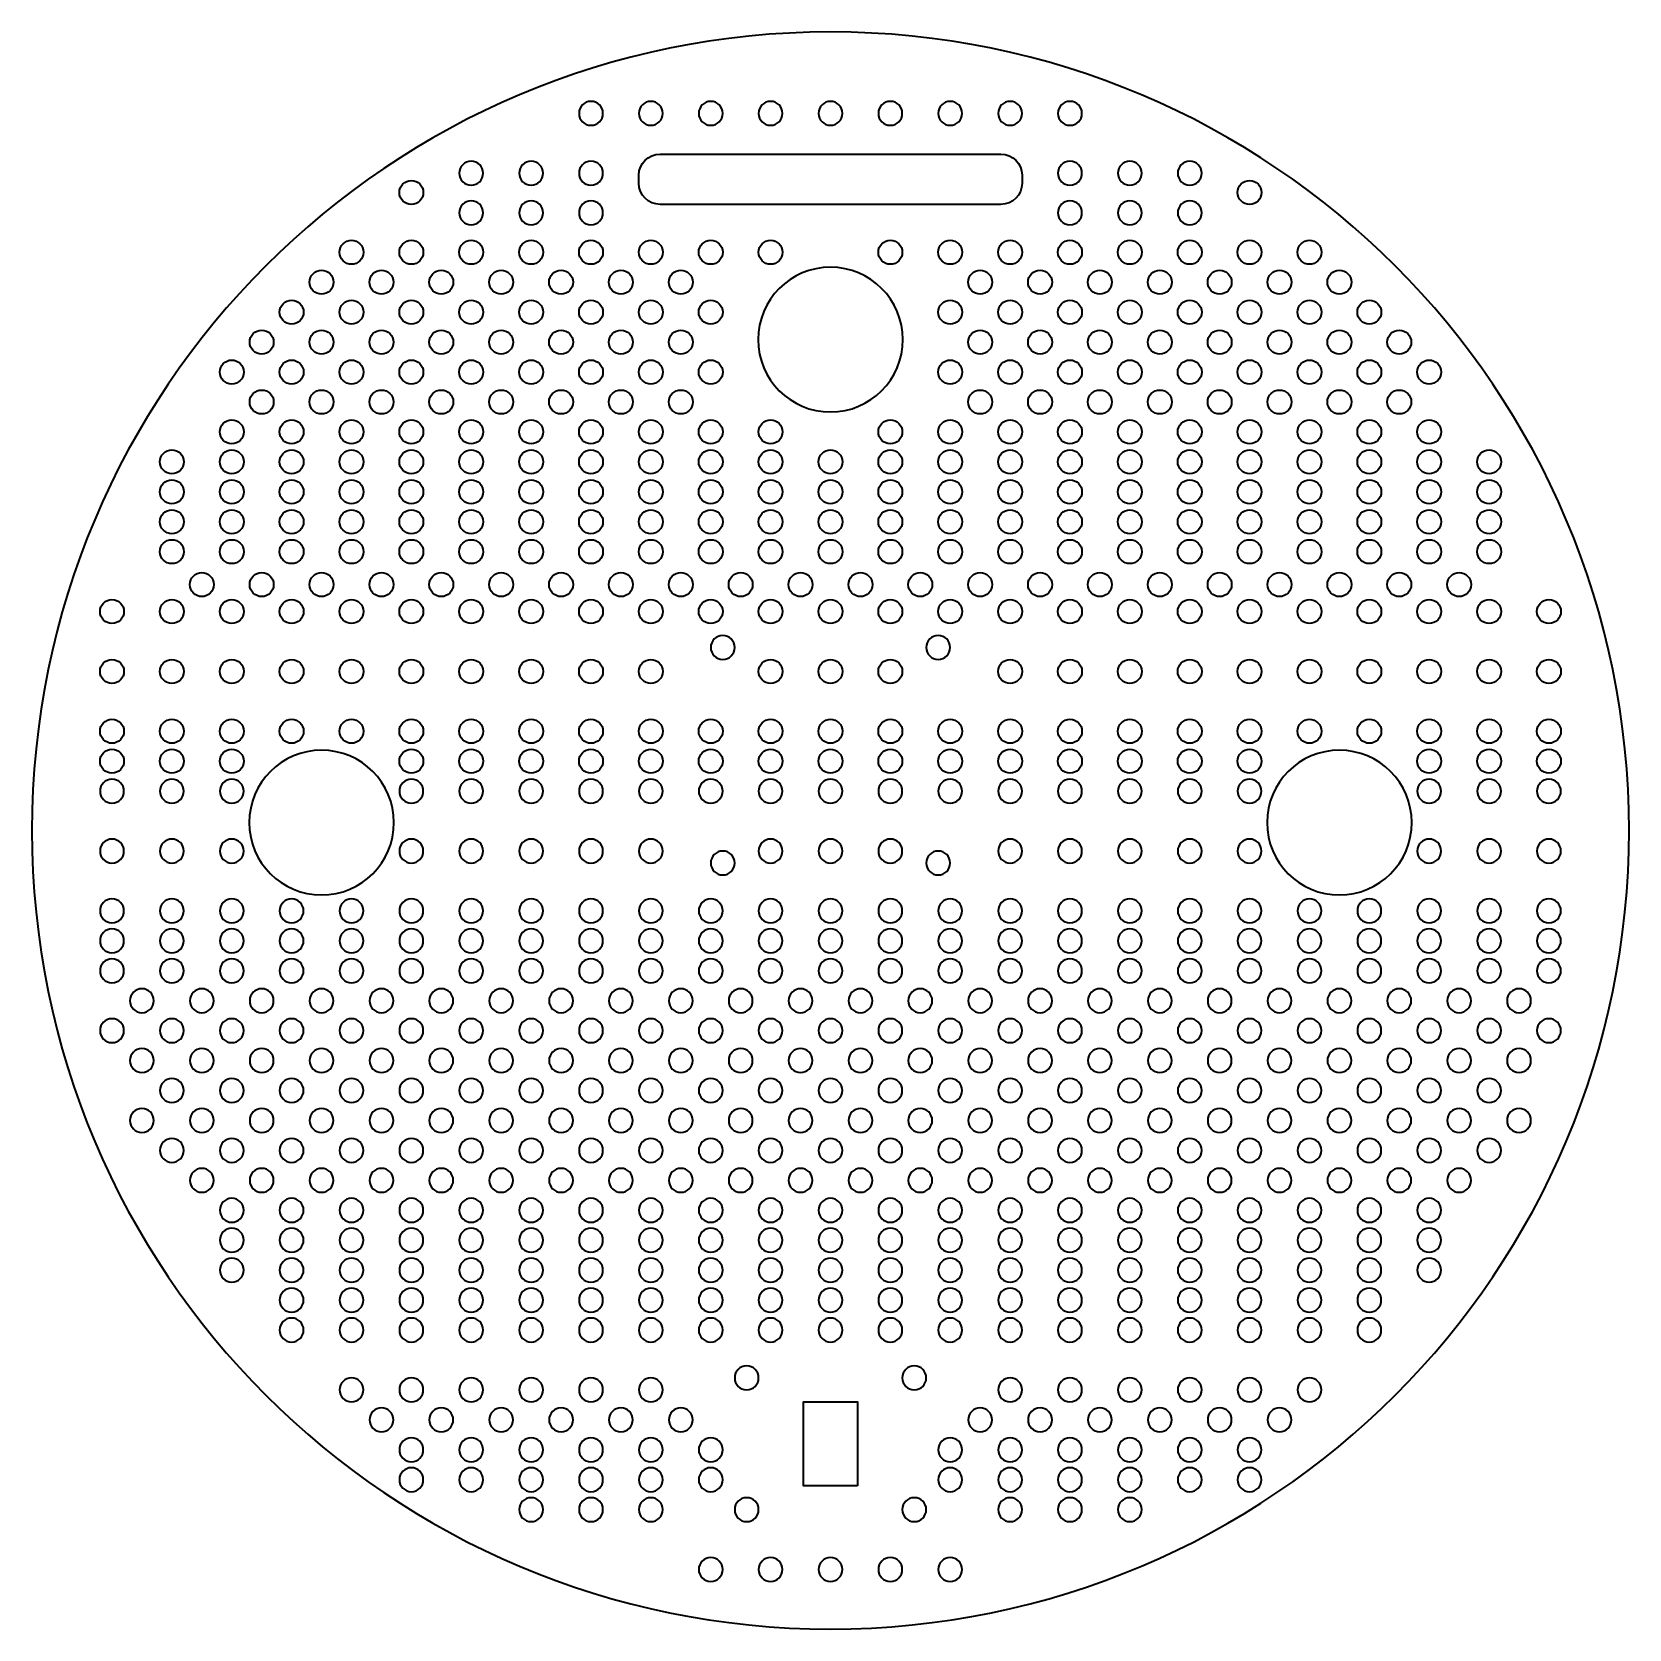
# Model space of a CAD drawing. Header units: millimetres. Extents: x 19 to 286, y -286 to -19.
import ezdxf

# ---------------------------------------------------------------- set-up
doc = ezdxf.new("R2010")
doc.units = ezdxf.units.MM
doc.header["$MEASUREMENT"] = 0
doc.layers.add('Layer 1', color=7, linetype='Continuous')

# ---------------------------------------------------------------- blocks, each defined once
blk = doc.blocks.new('block 3')
at = {"layer": 'Layer 1', "color": 179, "lineweight": 35, "true_color": 0x231f20}
for points in [[(140.68, -243.78), (140.68, -244.88), (139.79, -245.78), (138.68, -245.78), (137.58, -245.78), (136.68, -244.88), (136.68, -243.78), (136.68, -242.67), (137.58, -241.78), (138.68, -241.78), (139.79, -241.78), (140.68, -242.67), (140.68, -243.78)], [(168.68, -243.78), (168.68, -244.88), (167.79, -245.78), (166.68, -245.78), (165.58, -245.78), (164.68, -244.88), (164.68, -243.78), (164.68, -242.67), (165.58, -241.78), (166.68, -241.78), (167.79, -241.78), (168.68, -242.67), (168.68, -243.78)], [(140.68, -265.78), (140.68, -266.88), (139.79, -267.78), (138.68, -267.78), (137.58, -267.78), (136.68, -266.88), (136.68, -265.78), (136.68, -264.67), (137.58, -263.78), (138.68, -263.78), (139.79, -263.78), (140.68, -264.67), (140.68, -265.78)], [(168.68, -265.78), (168.68, -266.88), (167.79, -267.78), (166.68, -267.78), (165.58, -267.78), (164.68, -266.88), (164.68, -265.78), (164.68, -264.67), (165.58, -263.78), (166.68, -263.78), (167.79, -263.78), (168.68, -264.67), (168.68, -265.78)]]:
    blk.add_open_spline(points, degree=3, knots=[0, 0, 0, 0, 1, 1, 1, 2, 2, 2, 3, 3, 3, 4, 4, 4, 4], dxfattribs=at)
blk = doc.blocks.new('block 2')
at = {"layer": 'Layer 1', "color": 179, "lineweight": 35, "true_color": 0x231f20}
blk.add_lwpolyline([(157.18, -261.78), (148.18, -261.78), (148.18, -247.78), (157.18, -247.78), (157.18, -261.78)], dxfattribs=at)
at = {"layer": 'Layer 1'}
blk.add_blockref('block 3', (0, 0), dxfattribs=at)
blk = doc.blocks.new('block 4')
at = {"layer": 'Layer 1', "color": 179, "lineweight": 35, "true_color": 0x231f20}
for points in [[(136.68, -121.78), (136.68, -122.88), (135.79, -123.78), (134.68, -123.78), (133.58, -123.78), (132.68, -122.88), (132.68, -121.78), (132.68, -120.67), (133.58, -119.78), (134.68, -119.78), (135.79, -119.78), (136.68, -120.67), (136.68, -121.78)], [(172.68, -121.78), (172.68, -122.88), (171.79, -123.78), (170.68, -123.78), (169.58, -123.78), (168.68, -122.88), (168.68, -121.78), (168.68, -120.67), (169.58, -119.78), (170.68, -119.78), (171.79, -119.78), (172.68, -120.67), (172.68, -121.78)], [(136.68, -157.78), (136.68, -158.88), (135.79, -159.78), (134.68, -159.78), (133.58, -159.78), (132.68, -158.88), (132.68, -157.78), (132.68, -156.67), (133.58, -155.78), (134.68, -155.78), (135.79, -155.78), (136.68, -156.67), (136.68, -157.78)], [(172.68, -157.78), (172.68, -158.88), (171.79, -159.78), (170.68, -159.78), (169.58, -159.78), (168.68, -158.88), (168.68, -157.78), (168.68, -156.67), (169.58, -155.78), (170.68, -155.78), (171.79, -155.78), (172.68, -156.67), (172.68, -157.78)]]:
    blk.add_open_spline(points, degree=3, knots=[0, 0, 0, 0, 1, 1, 1, 2, 2, 2, 3, 3, 3, 4, 4, 4, 4], dxfattribs=at)
blk = doc.blocks.new('block 5')
at = {"layer": 'Layer 1', "color": 179, "lineweight": 35, "true_color": 0x231f20}
for points in [[(122.68, -34.57), (121.58, -34.57), (120.68, -33.68), (120.68, -32.57), (120.68, -31.47), (121.58, -30.57), (122.68, -30.57), (123.79, -30.57), (124.68, -31.47), (124.68, -32.57), (124.68, -33.68), (123.79, -34.57), (122.68, -34.57)], [(132.68, -34.57), (131.58, -34.57), (130.68, -33.68), (130.68, -32.57), (130.68, -31.47), (131.58, -30.57), (132.68, -30.57), (133.79, -30.57), (134.68, -31.47), (134.68, -32.57), (134.68, -33.68), (133.79, -34.57), (132.68, -34.57)], [(142.68, -34.57), (141.58, -34.57), (140.68, -33.68), (140.68, -32.57), (140.68, -31.47), (141.58, -30.57), (142.68, -30.57), (143.79, -30.57), (144.68, -31.47), (144.68, -32.57), (144.68, -33.68), (143.79, -34.57), (142.68, -34.57)], [(152.68, -34.57), (151.58, -34.57), (150.68, -33.68), (150.68, -32.57), (150.68, -31.47), (151.58, -30.57), (152.68, -30.57), (153.79, -30.57), (154.68, -31.47), (154.68, -32.57), (154.68, -33.68), (153.79, -34.57), (152.68, -34.57)], [(162.68, -34.57), (161.58, -34.57), (160.68, -33.68), (160.68, -32.57), (160.68, -31.47), (161.58, -30.57), (162.68, -30.57), (163.79, -30.57), (164.68, -31.47), (164.68, -32.57), (164.68, -33.68), (163.79, -34.57), (162.68, -34.57)], [(172.68, -34.57), (171.58, -34.57), (170.68, -33.68), (170.68, -32.57), (170.68, -31.47), (171.58, -30.57), (172.68, -30.57), (173.79, -30.57), (174.68, -31.47), (174.68, -32.57), (174.68, -33.68), (173.79, -34.57), (172.68, -34.57)], [(182.68, -34.57), (181.58, -34.57), (180.68, -33.68), (180.68, -32.57), (180.68, -31.47), (181.58, -30.57), (182.68, -30.57), (183.79, -30.57), (184.68, -31.47), (184.68, -32.57), (184.68, -33.68), (183.79, -34.57), (182.68, -34.57)]]:
    blk.add_open_spline(points, degree=3, knots=[0, 0, 0, 0, 1, 1, 1, 2, 2, 2, 3, 3, 3, 4, 4, 4, 4], dxfattribs=at)

msp = doc.modelspace()

# ---------------------------------------------------------------- linework, layer by layer
at = {"layer": 'Layer 1', "color": 179, "lineweight": 35, "true_color": 0x231f20}
for points, knots in [([(286.06, -152.35), (286.06, -226.01), (226.35, -285.72), (152.68, -285.72), (79.02, -285.72), (19.31, -226.01), (19.31, -152.35), (19.31, -78.69), (79.02, -18.98), (152.68, -18.98), (226.35, -18.98), (286.06, -78.69), (286.06, -152.35)], [0, 0, 0, 0, 1, 1, 1, 2, 2, 2, 3, 3, 3, 4, 4, 4, 4]), ([(112.68, -34.57), (111.58, -34.57), (110.68, -33.68), (110.68, -32.57), (110.68, -31.47), (111.58, -30.57), (112.68, -30.57), (113.79, -30.57), (114.68, -31.47), (114.68, -32.57), (114.68, -33.68), (113.79, -34.57), (112.68, -34.57)], [0, 0, 0, 0, 1, 1, 1, 2, 2, 2, 3, 3, 3, 4, 4, 4, 4]), ([(192.68, -34.57), (191.58, -34.57), (190.68, -33.68), (190.68, -32.57), (190.68, -31.47), (191.58, -30.57), (192.68, -30.57), (193.79, -30.57), (194.68, -31.47), (194.68, -32.57), (194.68, -33.68), (193.79, -34.57), (192.68, -34.57)], [0, 0, 0, 0, 1, 1, 1, 2, 2, 2, 3, 3, 3, 4, 4, 4, 4]), ([(181.16, -39.38), (181.16, -39.38), (124.21, -39.38), (124.21, -39.38), (122.26, -39.38), (120.68, -40.96), (120.68, -42.91), (120.68, -42.91), (120.68, -44.25), (120.68, -44.25), (120.68, -46.2), (122.26, -47.78), (124.21, -47.78), (124.21, -47.78), (181.16, -47.78), (181.16, -47.78), (183.11, -47.78), (184.68, -46.2), (184.68, -44.25), (184.68, -44.25), (184.68, -42.91), (184.68, -42.91), (184.68, -40.96), (183.11, -39.38), (181.16, -39.38)], [0, 0, 0, 0, 1, 1, 1, 2, 2, 2, 3, 3, 3, 4, 4, 4, 5, 5, 5, 6, 6, 6, 7, 7, 7, 8, 8, 8, 8]), ([(92.68, -44.57), (91.58, -44.57), (90.68, -43.68), (90.68, -42.57), (90.68, -41.47), (91.58, -40.57), (92.68, -40.57), (93.79, -40.57), (94.68, -41.47), (94.68, -42.57), (94.68, -43.68), (93.79, -44.57), (92.68, -44.57)], [0, 0, 0, 0, 1, 1, 1, 2, 2, 2, 3, 3, 3, 4, 4, 4, 4]), ([(102.68, -44.57), (101.58, -44.57), (100.68, -43.68), (100.68, -42.57), (100.68, -41.47), (101.58, -40.57), (102.68, -40.57), (103.79, -40.57), (104.68, -41.47), (104.68, -42.57), (104.68, -43.68), (103.79, -44.57), (102.68, -44.57)], [0, 0, 0, 0, 1, 1, 1, 2, 2, 2, 3, 3, 3, 4, 4, 4, 4]), ([(112.68, -44.57), (111.58, -44.57), (110.68, -43.68), (110.68, -42.57), (110.68, -41.47), (111.58, -40.57), (112.68, -40.57), (113.79, -40.57), (114.68, -41.47), (114.68, -42.57), (114.68, -43.68), (113.79, -44.57), (112.68, -44.57)], [0, 0, 0, 0, 1, 1, 1, 2, 2, 2, 3, 3, 3, 4, 4, 4, 4]), ([(192.68, -44.57), (191.58, -44.57), (190.68, -43.68), (190.68, -42.57), (190.68, -41.47), (191.58, -40.57), (192.68, -40.57), (193.79, -40.57), (194.68, -41.47), (194.68, -42.57), (194.68, -43.68), (193.79, -44.57), (192.68, -44.57)], [0, 0, 0, 0, 1, 1, 1, 2, 2, 2, 3, 3, 3, 4, 4, 4, 4]), ([(202.68, -44.57), (201.58, -44.57), (200.68, -43.68), (200.68, -42.57), (200.68, -41.47), (201.58, -40.57), (202.68, -40.57), (203.79, -40.57), (204.68, -41.47), (204.68, -42.57), (204.68, -43.68), (203.79, -44.57), (202.68, -44.57)], [0, 0, 0, 0, 1, 1, 1, 2, 2, 2, 3, 3, 3, 4, 4, 4, 4]), ([(212.68, -44.57), (211.58, -44.57), (210.68, -43.68), (210.68, -42.57), (210.68, -41.47), (211.58, -40.57), (212.68, -40.57), (213.79, -40.57), (214.68, -41.47), (214.68, -42.57), (214.68, -43.68), (213.79, -44.57), (212.68, -44.57)], [0, 0, 0, 0, 1, 1, 1, 2, 2, 2, 3, 3, 3, 4, 4, 4, 4]), ([(82.68, -43.78), (81.58, -43.78), (80.68, -44.67), (80.68, -45.78), (80.68, -46.88), (81.58, -47.78), (82.68, -47.78), (83.79, -47.78), (84.68, -46.88), (84.68, -45.78), (84.68, -44.67), (83.79, -43.78), (82.68, -43.78)], [0, 0, 0, 0, 1, 1, 1, 2, 2, 2, 3, 3, 3, 4, 4, 4, 4]), ([(222.68, -43.78), (221.58, -43.78), (220.68, -44.67), (220.68, -45.78), (220.68, -46.88), (221.58, -47.78), (222.68, -47.78), (223.79, -47.78), (224.68, -46.88), (224.68, -45.78), (224.68, -44.67), (223.79, -43.78), (222.68, -43.78)], [0, 0, 0, 0, 1, 1, 1, 2, 2, 2, 3, 3, 3, 4, 4, 4, 4]), ([(92.68, -51.18), (91.58, -51.18), (90.68, -50.28), (90.68, -49.18), (90.68, -48.07), (91.58, -47.18), (92.68, -47.18), (93.79, -47.18), (94.68, -48.07), (94.68, -49.18), (94.68, -50.28), (93.79, -51.18), (92.68, -51.18)], [0, 0, 0, 0, 1, 1, 1, 2, 2, 2, 3, 3, 3, 4, 4, 4, 4]), ([(102.68, -51.18), (101.58, -51.18), (100.68, -50.28), (100.68, -49.18), (100.68, -48.07), (101.58, -47.18), (102.68, -47.18), (103.79, -47.18), (104.68, -48.07), (104.68, -49.18), (104.68, -50.28), (103.79, -51.18), (102.68, -51.18)], [0, 0, 0, 0, 1, 1, 1, 2, 2, 2, 3, 3, 3, 4, 4, 4, 4]), ([(112.68, -51.18), (111.58, -51.18), (110.68, -50.28), (110.68, -49.18), (110.68, -48.07), (111.58, -47.18), (112.68, -47.18), (113.79, -47.18), (114.68, -48.07), (114.68, -49.18), (114.68, -50.28), (113.79, -51.18), (112.68, -51.18)], [0, 0, 0, 0, 1, 1, 1, 2, 2, 2, 3, 3, 3, 4, 4, 4, 4]), ([(192.68, -51.18), (191.58, -51.18), (190.68, -50.28), (190.68, -49.18), (190.68, -48.07), (191.58, -47.18), (192.68, -47.18), (193.79, -47.18), (194.68, -48.07), (194.68, -49.18), (194.68, -50.28), (193.79, -51.18), (192.68, -51.18)], [0, 0, 0, 0, 1, 1, 1, 2, 2, 2, 3, 3, 3, 4, 4, 4, 4]), ([(202.68, -51.18), (201.58, -51.18), (200.68, -50.28), (200.68, -49.18), (200.68, -48.07), (201.58, -47.18), (202.68, -47.18), (203.79, -47.18), (204.68, -48.07), (204.68, -49.18), (204.68, -50.28), (203.79, -51.18), (202.68, -51.18)], [0, 0, 0, 0, 1, 1, 1, 2, 2, 2, 3, 3, 3, 4, 4, 4, 4]), ([(212.68, -51.18), (211.58, -51.18), (210.68, -50.28), (210.68, -49.18), (210.68, -48.07), (211.58, -47.18), (212.68, -47.18), (213.79, -47.18), (214.68, -48.07), (214.68, -49.18), (214.68, -50.28), (213.79, -51.18), (212.68, -51.18)], [0, 0, 0, 0, 1, 1, 1, 2, 2, 2, 3, 3, 3, 4, 4, 4, 4]), ([(72.68, -53.78), (71.58, -53.78), (70.68, -54.67), (70.68, -55.78), (70.68, -56.88), (71.58, -57.78), (72.68, -57.78), (73.79, -57.78), (74.68, -56.88), (74.68, -55.78), (74.68, -54.67), (73.79, -53.78), (72.68, -53.78)], [0, 0, 0, 0, 1, 1, 1, 2, 2, 2, 3, 3, 3, 4, 4, 4, 4]), ([(82.68, -53.78), (81.58, -53.78), (80.68, -54.67), (80.68, -55.78), (80.68, -56.88), (81.58, -57.78), (82.68, -57.78), (83.79, -57.78), (84.68, -56.88), (84.68, -55.78), (84.68, -54.67), (83.79, -53.78), (82.68, -53.78)], [0, 0, 0, 0, 1, 1, 1, 2, 2, 2, 3, 3, 3, 4, 4, 4, 4]), ([(92.68, -53.78), (91.58, -53.78), (90.68, -54.67), (90.68, -55.78), (90.68, -56.88), (91.58, -57.78), (92.68, -57.78), (93.79, -57.78), (94.68, -56.88), (94.68, -55.78), (94.68, -54.67), (93.79, -53.78), (92.68, -53.78)], [0, 0, 0, 0, 1, 1, 1, 2, 2, 2, 3, 3, 3, 4, 4, 4, 4]), ([(102.68, -53.78), (101.58, -53.78), (100.68, -54.67), (100.68, -55.78), (100.68, -56.88), (101.58, -57.78), (102.68, -57.78), (103.79, -57.78), (104.68, -56.88), (104.68, -55.78), (104.68, -54.67), (103.79, -53.78), (102.68, -53.78)], [0, 0, 0, 0, 1, 1, 1, 2, 2, 2, 3, 3, 3, 4, 4, 4, 4]), ([(112.68, -53.78), (111.58, -53.78), (110.68, -54.67), (110.68, -55.78), (110.68, -56.88), (111.58, -57.78), (112.68, -57.78), (113.79, -57.78), (114.68, -56.88), (114.68, -55.78), (114.68, -54.67), (113.79, -53.78), (112.68, -53.78)], [0, 0, 0, 0, 1, 1, 1, 2, 2, 2, 3, 3, 3, 4, 4, 4, 4]), ([(122.68, -53.78), (121.58, -53.78), (120.68, -54.67), (120.68, -55.78), (120.68, -56.88), (121.58, -57.78), (122.68, -57.78), (123.79, -57.78), (124.68, -56.88), (124.68, -55.78), (124.68, -54.67), (123.79, -53.78), (122.68, -53.78)], [0, 0, 0, 0, 1, 1, 1, 2, 2, 2, 3, 3, 3, 4, 4, 4, 4]), ([(132.68, -53.78), (131.58, -53.78), (130.68, -54.67), (130.68, -55.78), (130.68, -56.88), (131.58, -57.78), (132.68, -57.78), (133.79, -57.78), (134.68, -56.88), (134.68, -55.78), (134.68, -54.67), (133.79, -53.78), (132.68, -53.78)], [0, 0, 0, 0, 1, 1, 1, 2, 2, 2, 3, 3, 3, 4, 4, 4, 4]), ([(142.68, -53.78), (141.58, -53.78), (140.68, -54.67), (140.68, -55.78), (140.68, -56.88), (141.58, -57.78), (142.68, -57.78), (143.79, -57.78), (144.68, -56.88), (144.68, -55.78), (144.68, -54.67), (143.79, -53.78), (142.68, -53.78)], [0, 0, 0, 0, 1, 1, 1, 2, 2, 2, 3, 3, 3, 4, 4, 4, 4]), ([(162.68, -53.78), (161.58, -53.78), (160.68, -54.67), (160.68, -55.78), (160.68, -56.88), (161.58, -57.78), (162.68, -57.78), (163.79, -57.78), (164.68, -56.88), (164.68, -55.78), (164.68, -54.67), (163.79, -53.78), (162.68, -53.78)], [0, 0, 0, 0, 1, 1, 1, 2, 2, 2, 3, 3, 3, 4, 4, 4, 4]), ([(172.68, -53.78), (171.58, -53.78), (170.68, -54.67), (170.68, -55.78), (170.68, -56.88), (171.58, -57.78), (172.68, -57.78), (173.79, -57.78), (174.68, -56.88), (174.68, -55.78), (174.68, -54.67), (173.79, -53.78), (172.68, -53.78)], [0, 0, 0, 0, 1, 1, 1, 2, 2, 2, 3, 3, 3, 4, 4, 4, 4]), ([(182.68, -53.78), (181.58, -53.78), (180.68, -54.67), (180.68, -55.78), (180.68, -56.88), (181.58, -57.78), (182.68, -57.78), (183.79, -57.78), (184.68, -56.88), (184.68, -55.78), (184.68, -54.67), (183.79, -53.78), (182.68, -53.78)], [0, 0, 0, 0, 1, 1, 1, 2, 2, 2, 3, 3, 3, 4, 4, 4, 4]), ([(192.68, -53.78), (191.58, -53.78), (190.68, -54.67), (190.68, -55.78), (190.68, -56.88), (191.58, -57.78), (192.68, -57.78), (193.79, -57.78), (194.68, -56.88), (194.68, -55.78), (194.68, -54.67), (193.79, -53.78), (192.68, -53.78)], [0, 0, 0, 0, 1, 1, 1, 2, 2, 2, 3, 3, 3, 4, 4, 4, 4]), ([(202.68, -53.78), (201.58, -53.78), (200.68, -54.67), (200.68, -55.78), (200.68, -56.88), (201.58, -57.78), (202.68, -57.78), (203.79, -57.78), (204.68, -56.88), (204.68, -55.78), (204.68, -54.67), (203.79, -53.78), (202.68, -53.78)], [0, 0, 0, 0, 1, 1, 1, 2, 2, 2, 3, 3, 3, 4, 4, 4, 4]), ([(212.68, -53.78), (211.58, -53.78), (210.68, -54.67), (210.68, -55.78), (210.68, -56.88), (211.58, -57.78), (212.68, -57.78), (213.79, -57.78), (214.68, -56.88), (214.68, -55.78), (214.68, -54.67), (213.79, -53.78), (212.68, -53.78)], [0, 0, 0, 0, 1, 1, 1, 2, 2, 2, 3, 3, 3, 4, 4, 4, 4]), ([(222.68, -53.78), (221.58, -53.78), (220.68, -54.67), (220.68, -55.78), (220.68, -56.88), (221.58, -57.78), (222.68, -57.78), (223.79, -57.78), (224.68, -56.88), (224.68, -55.78), (224.68, -54.67), (223.79, -53.78), (222.68, -53.78)], [0, 0, 0, 0, 1, 1, 1, 2, 2, 2, 3, 3, 3, 4, 4, 4, 4]), ([(232.68, -53.78), (231.58, -53.78), (230.68, -54.67), (230.68, -55.78), (230.68, -56.88), (231.58, -57.78), (232.68, -57.78), (233.79, -57.78), (234.68, -56.88), (234.68, -55.78), (234.68, -54.67), (233.79, -53.78), (232.68, -53.78)], [0, 0, 0, 0, 1, 1, 1, 2, 2, 2, 3, 3, 3, 4, 4, 4, 4]), ([(164.77, -70.36), (164.77, -77.03), (159.36, -82.44), (152.68, -82.44), (146.01, -82.44), (140.6, -77.03), (140.6, -70.36), (140.6, -63.69), (146.01, -58.27), (152.68, -58.27), (159.36, -58.27), (164.77, -63.69), (164.77, -70.36)], [0, 0, 0, 0, 1, 1, 1, 2, 2, 2, 3, 3, 3, 4, 4, 4, 4]), ([(67.68, -58.78), (66.58, -58.78), (65.68, -59.67), (65.68, -60.78), (65.68, -61.88), (66.58, -62.78), (67.68, -62.78), (68.79, -62.78), (69.68, -61.88), (69.68, -60.78), (69.68, -59.67), (68.79, -58.78), (67.68, -58.78)], [0, 0, 0, 0, 1, 1, 1, 2, 2, 2, 3, 3, 3, 4, 4, 4, 4]), ([(77.68, -58.78), (76.58, -58.78), (75.68, -59.67), (75.68, -60.78), (75.68, -61.88), (76.58, -62.78), (77.68, -62.78), (78.79, -62.78), (79.68, -61.88), (79.68, -60.78), (79.68, -59.67), (78.79, -58.78), (77.68, -58.78)], [0, 0, 0, 0, 1, 1, 1, 2, 2, 2, 3, 3, 3, 4, 4, 4, 4]), ([(87.68, -58.78), (86.58, -58.78), (85.68, -59.67), (85.68, -60.78), (85.68, -61.88), (86.58, -62.78), (87.68, -62.78), (88.79, -62.78), (89.68, -61.88), (89.68, -60.78), (89.68, -59.67), (88.79, -58.78), (87.68, -58.78)], [0, 0, 0, 0, 1, 1, 1, 2, 2, 2, 3, 3, 3, 4, 4, 4, 4]), ([(97.68, -58.78), (96.58, -58.78), (95.68, -59.67), (95.68, -60.78), (95.68, -61.88), (96.58, -62.78), (97.68, -62.78), (98.79, -62.78), (99.68, -61.88), (99.68, -60.78), (99.68, -59.67), (98.79, -58.78), (97.68, -58.78)], [0, 0, 0, 0, 1, 1, 1, 2, 2, 2, 3, 3, 3, 4, 4, 4, 4]), ([(107.68, -58.78), (106.58, -58.78), (105.68, -59.67), (105.68, -60.78), (105.68, -61.88), (106.58, -62.78), (107.68, -62.78), (108.79, -62.78), (109.68, -61.88), (109.68, -60.78), (109.68, -59.67), (108.79, -58.78), (107.68, -58.78)], [0, 0, 0, 0, 1, 1, 1, 2, 2, 2, 3, 3, 3, 4, 4, 4, 4]), ([(117.68, -58.78), (116.58, -58.78), (115.68, -59.67), (115.68, -60.78), (115.68, -61.88), (116.58, -62.78), (117.68, -62.78), (118.79, -62.78), (119.68, -61.88), (119.68, -60.78), (119.68, -59.67), (118.79, -58.78), (117.68, -58.78)], [0, 0, 0, 0, 1, 1, 1, 2, 2, 2, 3, 3, 3, 4, 4, 4, 4]), ([(127.68, -58.78), (126.58, -58.78), (125.68, -59.67), (125.68, -60.78), (125.68, -61.88), (126.58, -62.78), (127.68, -62.78), (128.79, -62.78), (129.68, -61.88), (129.68, -60.78), (129.68, -59.67), (128.79, -58.78), (127.68, -58.78)], [0, 0, 0, 0, 1, 1, 1, 2, 2, 2, 3, 3, 3, 4, 4, 4, 4]), ([(177.68, -58.78), (176.58, -58.78), (175.68, -59.67), (175.68, -60.78), (175.68, -61.88), (176.58, -62.78), (177.68, -62.78), (178.79, -62.78), (179.68, -61.88), (179.68, -60.78), (179.68, -59.67), (178.79, -58.78), (177.68, -58.78)], [0, 0, 0, 0, 1, 1, 1, 2, 2, 2, 3, 3, 3, 4, 4, 4, 4]), ([(187.68, -58.78), (186.58, -58.78), (185.68, -59.67), (185.68, -60.78), (185.68, -61.88), (186.58, -62.78), (187.68, -62.78), (188.79, -62.78), (189.68, -61.88), (189.68, -60.78), (189.68, -59.67), (188.79, -58.78), (187.68, -58.78)], [0, 0, 0, 0, 1, 1, 1, 2, 2, 2, 3, 3, 3, 4, 4, 4, 4]), ([(197.68, -58.78), (196.58, -58.78), (195.68, -59.67), (195.68, -60.78), (195.68, -61.88), (196.58, -62.78), (197.68, -62.78), (198.79, -62.78), (199.68, -61.88), (199.68, -60.78), (199.68, -59.67), (198.79, -58.78), (197.68, -58.78)], [0, 0, 0, 0, 1, 1, 1, 2, 2, 2, 3, 3, 3, 4, 4, 4, 4]), ([(207.68, -58.78), (206.58, -58.78), (205.68, -59.67), (205.68, -60.78), (205.68, -61.88), (206.58, -62.78), (207.68, -62.78), (208.79, -62.78), (209.68, -61.88), (209.68, -60.78), (209.68, -59.67), (208.79, -58.78), (207.68, -58.78)], [0, 0, 0, 0, 1, 1, 1, 2, 2, 2, 3, 3, 3, 4, 4, 4, 4]), ([(217.68, -58.78), (216.58, -58.78), (215.68, -59.67), (215.68, -60.78), (215.68, -61.88), (216.58, -62.78), (217.68, -62.78), (218.79, -62.78), (219.68, -61.88), (219.68, -60.78), (219.68, -59.67), (218.79, -58.78), (217.68, -58.78)], [0, 0, 0, 0, 1, 1, 1, 2, 2, 2, 3, 3, 3, 4, 4, 4, 4]), ([(227.68, -58.78), (226.58, -58.78), (225.68, -59.67), (225.68, -60.78), (225.68, -61.88), (226.58, -62.78), (227.68, -62.78), (228.79, -62.78), (229.68, -61.88), (229.68, -60.78), (229.68, -59.67), (228.79, -58.78), (227.68, -58.78)], [0, 0, 0, 0, 1, 1, 1, 2, 2, 2, 3, 3, 3, 4, 4, 4, 4]), ([(237.68, -58.78), (236.58, -58.78), (235.68, -59.67), (235.68, -60.78), (235.68, -61.88), (236.58, -62.78), (237.68, -62.78), (238.79, -62.78), (239.68, -61.88), (239.68, -60.78), (239.68, -59.67), (238.79, -58.78), (237.68, -58.78)], [0, 0, 0, 0, 1, 1, 1, 2, 2, 2, 3, 3, 3, 4, 4, 4, 4]), ([(62.68, -63.78), (61.58, -63.78), (60.68, -64.67), (60.68, -65.78), (60.68, -66.88), (61.58, -67.78), (62.68, -67.78), (63.79, -67.78), (64.68, -66.88), (64.68, -65.78), (64.68, -64.67), (63.79, -63.78), (62.68, -63.78)], [0, 0, 0, 0, 1, 1, 1, 2, 2, 2, 3, 3, 3, 4, 4, 4, 4]), ([(72.68, -63.78), (71.58, -63.78), (70.68, -64.67), (70.68, -65.78), (70.68, -66.88), (71.58, -67.78), (72.68, -67.78), (73.79, -67.78), (74.68, -66.88), (74.68, -65.78), (74.68, -64.67), (73.79, -63.78), (72.68, -63.78)], [0, 0, 0, 0, 1, 1, 1, 2, 2, 2, 3, 3, 3, 4, 4, 4, 4]), ([(82.68, -63.78), (81.58, -63.78), (80.68, -64.67), (80.68, -65.78), (80.68, -66.88), (81.58, -67.78), (82.68, -67.78), (83.79, -67.78), (84.68, -66.88), (84.68, -65.78), (84.68, -64.67), (83.79, -63.78), (82.68, -63.78)], [0, 0, 0, 0, 1, 1, 1, 2, 2, 2, 3, 3, 3, 4, 4, 4, 4]), ([(92.68, -63.78), (91.58, -63.78), (90.68, -64.67), (90.68, -65.78), (90.68, -66.88), (91.58, -67.78), (92.68, -67.78), (93.79, -67.78), (94.68, -66.88), (94.68, -65.78), (94.68, -64.67), (93.79, -63.78), (92.68, -63.78)], [0, 0, 0, 0, 1, 1, 1, 2, 2, 2, 3, 3, 3, 4, 4, 4, 4]), ([(102.68, -63.78), (101.58, -63.78), (100.68, -64.67), (100.68, -65.78), (100.68, -66.88), (101.58, -67.78), (102.68, -67.78), (103.79, -67.78), (104.68, -66.88), (104.68, -65.78), (104.68, -64.67), (103.79, -63.78), (102.68, -63.78)], [0, 0, 0, 0, 1, 1, 1, 2, 2, 2, 3, 3, 3, 4, 4, 4, 4]), ([(112.68, -63.78), (111.58, -63.78), (110.68, -64.67), (110.68, -65.78), (110.68, -66.88), (111.58, -67.78), (112.68, -67.78), (113.79, -67.78), (114.68, -66.88), (114.68, -65.78), (114.68, -64.67), (113.79, -63.78), (112.68, -63.78)], [0, 0, 0, 0, 1, 1, 1, 2, 2, 2, 3, 3, 3, 4, 4, 4, 4]), ([(122.68, -63.78), (121.58, -63.78), (120.68, -64.67), (120.68, -65.78), (120.68, -66.88), (121.58, -67.78), (122.68, -67.78), (123.79, -67.78), (124.68, -66.88), (124.68, -65.78), (124.68, -64.67), (123.79, -63.78), (122.68, -63.78)], [0, 0, 0, 0, 1, 1, 1, 2, 2, 2, 3, 3, 3, 4, 4, 4, 4]), ([(132.68, -63.78), (131.58, -63.78), (130.68, -64.67), (130.68, -65.78), (130.68, -66.88), (131.58, -67.78), (132.68, -67.78), (133.79, -67.78), (134.68, -66.88), (134.68, -65.78), (134.68, -64.67), (133.79, -63.78), (132.68, -63.78)], [0, 0, 0, 0, 1, 1, 1, 2, 2, 2, 3, 3, 3, 4, 4, 4, 4]), ([(172.68, -63.78), (171.58, -63.78), (170.68, -64.67), (170.68, -65.78), (170.68, -66.88), (171.58, -67.78), (172.68, -67.78), (173.79, -67.78), (174.68, -66.88), (174.68, -65.78), (174.68, -64.67), (173.79, -63.78), (172.68, -63.78)], [0, 0, 0, 0, 1, 1, 1, 2, 2, 2, 3, 3, 3, 4, 4, 4, 4]), ([(182.68, -63.78), (181.58, -63.78), (180.68, -64.67), (180.68, -65.78), (180.68, -66.88), (181.58, -67.78), (182.68, -67.78), (183.79, -67.78), (184.68, -66.88), (184.68, -65.78), (184.68, -64.67), (183.79, -63.78), (182.68, -63.78)], [0, 0, 0, 0, 1, 1, 1, 2, 2, 2, 3, 3, 3, 4, 4, 4, 4]), ([(192.68, -63.78), (191.58, -63.78), (190.68, -64.67), (190.68, -65.78), (190.68, -66.88), (191.58, -67.78), (192.68, -67.78), (193.79, -67.78), (194.68, -66.88), (194.68, -65.78), (194.68, -64.67), (193.79, -63.78), (192.68, -63.78)], [0, 0, 0, 0, 1, 1, 1, 2, 2, 2, 3, 3, 3, 4, 4, 4, 4]), ([(202.68, -63.78), (201.58, -63.78), (200.68, -64.67), (200.68, -65.78), (200.68, -66.88), (201.58, -67.78), (202.68, -67.78), (203.79, -67.78), (204.68, -66.88), (204.68, -65.78), (204.68, -64.67), (203.79, -63.78), (202.68, -63.78)], [0, 0, 0, 0, 1, 1, 1, 2, 2, 2, 3, 3, 3, 4, 4, 4, 4]), ([(212.68, -63.78), (211.58, -63.78), (210.68, -64.67), (210.68, -65.78), (210.68, -66.88), (211.58, -67.78), (212.68, -67.78), (213.79, -67.78), (214.68, -66.88), (214.68, -65.78), (214.68, -64.67), (213.79, -63.78), (212.68, -63.78)], [0, 0, 0, 0, 1, 1, 1, 2, 2, 2, 3, 3, 3, 4, 4, 4, 4]), ([(222.68, -63.78), (221.58, -63.78), (220.68, -64.67), (220.68, -65.78), (220.68, -66.88), (221.58, -67.78), (222.68, -67.78), (223.79, -67.78), (224.68, -66.88), (224.68, -65.78), (224.68, -64.67), (223.79, -63.78), (222.68, -63.78)], [0, 0, 0, 0, 1, 1, 1, 2, 2, 2, 3, 3, 3, 4, 4, 4, 4]), ([(232.68, -63.78), (231.58, -63.78), (230.68, -64.67), (230.68, -65.78), (230.68, -66.88), (231.58, -67.78), (232.68, -67.78), (233.79, -67.78), (234.68, -66.88), (234.68, -65.78), (234.68, -64.67), (233.79, -63.78), (232.68, -63.78)], [0, 0, 0, 0, 1, 1, 1, 2, 2, 2, 3, 3, 3, 4, 4, 4, 4]), ([(242.68, -63.78), (241.58, -63.78), (240.68, -64.67), (240.68, -65.78), (240.68, -66.88), (241.58, -67.78), (242.68, -67.78), (243.79, -67.78), (244.68, -66.88), (244.68, -65.78), (244.68, -64.67), (243.79, -63.78), (242.68, -63.78)], [0, 0, 0, 0, 1, 1, 1, 2, 2, 2, 3, 3, 3, 4, 4, 4, 4]), ([(57.68, -68.78), (56.58, -68.78), (55.68, -69.67), (55.68, -70.78), (55.68, -71.88), (56.58, -72.78), (57.68, -72.78), (58.79, -72.78), (59.68, -71.88), (59.68, -70.78), (59.68, -69.67), (58.79, -68.78), (57.68, -68.78)], [0, 0, 0, 0, 1, 1, 1, 2, 2, 2, 3, 3, 3, 4, 4, 4, 4]), ([(67.68, -68.78), (66.58, -68.78), (65.68, -69.67), (65.68, -70.78), (65.68, -71.88), (66.58, -72.78), (67.68, -72.78), (68.79, -72.78), (69.68, -71.88), (69.68, -70.78), (69.68, -69.67), (68.79, -68.78), (67.68, -68.78)], [0, 0, 0, 0, 1, 1, 1, 2, 2, 2, 3, 3, 3, 4, 4, 4, 4]), ([(77.68, -68.78), (76.58, -68.78), (75.68, -69.67), (75.68, -70.78), (75.68, -71.88), (76.58, -72.78), (77.68, -72.78), (78.79, -72.78), (79.68, -71.88), (79.68, -70.78), (79.68, -69.67), (78.79, -68.78), (77.68, -68.78)], [0, 0, 0, 0, 1, 1, 1, 2, 2, 2, 3, 3, 3, 4, 4, 4, 4]), ([(87.68, -68.78), (86.58, -68.78), (85.68, -69.67), (85.68, -70.78), (85.68, -71.88), (86.58, -72.78), (87.68, -72.78), (88.79, -72.78), (89.68, -71.88), (89.68, -70.78), (89.68, -69.67), (88.79, -68.78), (87.68, -68.78)], [0, 0, 0, 0, 1, 1, 1, 2, 2, 2, 3, 3, 3, 4, 4, 4, 4]), ([(97.68, -68.78), (96.58, -68.78), (95.68, -69.67), (95.68, -70.78), (95.68, -71.88), (96.58, -72.78), (97.68, -72.78), (98.79, -72.78), (99.68, -71.88), (99.68, -70.78), (99.68, -69.67), (98.79, -68.78), (97.68, -68.78)], [0, 0, 0, 0, 1, 1, 1, 2, 2, 2, 3, 3, 3, 4, 4, 4, 4]), ([(107.68, -68.78), (106.58, -68.78), (105.68, -69.67), (105.68, -70.78), (105.68, -71.88), (106.58, -72.78), (107.68, -72.78), (108.79, -72.78), (109.68, -71.88), (109.68, -70.78), (109.68, -69.67), (108.79, -68.78), (107.68, -68.78)], [0, 0, 0, 0, 1, 1, 1, 2, 2, 2, 3, 3, 3, 4, 4, 4, 4]), ([(117.68, -68.78), (116.58, -68.78), (115.68, -69.67), (115.68, -70.78), (115.68, -71.88), (116.58, -72.78), (117.68, -72.78), (118.79, -72.78), (119.68, -71.88), (119.68, -70.78), (119.68, -69.67), (118.79, -68.78), (117.68, -68.78)], [0, 0, 0, 0, 1, 1, 1, 2, 2, 2, 3, 3, 3, 4, 4, 4, 4]), ([(127.68, -68.78), (126.58, -68.78), (125.68, -69.67), (125.68, -70.78), (125.68, -71.88), (126.58, -72.78), (127.68, -72.78), (128.79, -72.78), (129.68, -71.88), (129.68, -70.78), (129.68, -69.67), (128.79, -68.78), (127.68, -68.78)], [0, 0, 0, 0, 1, 1, 1, 2, 2, 2, 3, 3, 3, 4, 4, 4, 4]), ([(177.68, -68.78), (176.58, -68.78), (175.68, -69.67), (175.68, -70.78), (175.68, -71.88), (176.58, -72.78), (177.68, -72.78), (178.79, -72.78), (179.68, -71.88), (179.68, -70.78), (179.68, -69.67), (178.79, -68.78), (177.68, -68.78)], [0, 0, 0, 0, 1, 1, 1, 2, 2, 2, 3, 3, 3, 4, 4, 4, 4]), ([(187.68, -68.78), (186.58, -68.78), (185.68, -69.67), (185.68, -70.78), (185.68, -71.88), (186.58, -72.78), (187.68, -72.78), (188.79, -72.78), (189.68, -71.88), (189.68, -70.78), (189.68, -69.67), (188.79, -68.78), (187.68, -68.78)], [0, 0, 0, 0, 1, 1, 1, 2, 2, 2, 3, 3, 3, 4, 4, 4, 4]), ([(197.68, -68.78), (196.58, -68.78), (195.68, -69.67), (195.68, -70.78), (195.68, -71.88), (196.58, -72.78), (197.68, -72.78), (198.79, -72.78), (199.68, -71.88), (199.68, -70.78), (199.68, -69.67), (198.79, -68.78), (197.68, -68.78)], [0, 0, 0, 0, 1, 1, 1, 2, 2, 2, 3, 3, 3, 4, 4, 4, 4]), ([(207.68, -68.78), (206.58, -68.78), (205.68, -69.67), (205.68, -70.78), (205.68, -71.88), (206.58, -72.78), (207.68, -72.78), (208.79, -72.78), (209.68, -71.88), (209.68, -70.78), (209.68, -69.67), (208.79, -68.78), (207.68, -68.78)], [0, 0, 0, 0, 1, 1, 1, 2, 2, 2, 3, 3, 3, 4, 4, 4, 4]), ([(217.68, -68.78), (216.58, -68.78), (215.68, -69.67), (215.68, -70.78), (215.68, -71.88), (216.58, -72.78), (217.68, -72.78), (218.79, -72.78), (219.68, -71.88), (219.68, -70.78), (219.68, -69.67), (218.79, -68.78), (217.68, -68.78)], [0, 0, 0, 0, 1, 1, 1, 2, 2, 2, 3, 3, 3, 4, 4, 4, 4]), ([(227.68, -68.78), (226.58, -68.78), (225.68, -69.67), (225.68, -70.78), (225.68, -71.88), (226.58, -72.78), (227.68, -72.78), (228.79, -72.78), (229.68, -71.88), (229.68, -70.78), (229.68, -69.67), (228.79, -68.78), (227.68, -68.78)], [0, 0, 0, 0, 1, 1, 1, 2, 2, 2, 3, 3, 3, 4, 4, 4, 4]), ([(237.68, -68.78), (236.58, -68.78), (235.68, -69.67), (235.68, -70.78), (235.68, -71.88), (236.58, -72.78), (237.68, -72.78), (238.79, -72.78), (239.68, -71.88), (239.68, -70.78), (239.68, -69.67), (238.79, -68.78), (237.68, -68.78)], [0, 0, 0, 0, 1, 1, 1, 2, 2, 2, 3, 3, 3, 4, 4, 4, 4]), ([(247.68, -68.78), (246.58, -68.78), (245.68, -69.67), (245.68, -70.78), (245.68, -71.88), (246.58, -72.78), (247.68, -72.78), (248.79, -72.78), (249.68, -71.88), (249.68, -70.78), (249.68, -69.67), (248.79, -68.78), (247.68, -68.78)], [0, 0, 0, 0, 1, 1, 1, 2, 2, 2, 3, 3, 3, 4, 4, 4, 4]), ([(52.68, -73.78), (51.58, -73.78), (50.68, -74.67), (50.68, -75.78), (50.68, -76.88), (51.58, -77.78), (52.68, -77.78), (53.79, -77.78), (54.68, -76.88), (54.68, -75.78), (54.68, -74.67), (53.79, -73.78), (52.68, -73.78)], [0, 0, 0, 0, 1, 1, 1, 2, 2, 2, 3, 3, 3, 4, 4, 4, 4]), ([(62.68, -73.78), (61.58, -73.78), (60.68, -74.67), (60.68, -75.78), (60.68, -76.88), (61.58, -77.78), (62.68, -77.78), (63.79, -77.78), (64.68, -76.88), (64.68, -75.78), (64.68, -74.67), (63.79, -73.78), (62.68, -73.78)], [0, 0, 0, 0, 1, 1, 1, 2, 2, 2, 3, 3, 3, 4, 4, 4, 4]), ([(72.68, -73.78), (71.58, -73.78), (70.68, -74.67), (70.68, -75.78), (70.68, -76.88), (71.58, -77.78), (72.68, -77.78), (73.79, -77.78), (74.68, -76.88), (74.68, -75.78), (74.68, -74.67), (73.79, -73.78), (72.68, -73.78)], [0, 0, 0, 0, 1, 1, 1, 2, 2, 2, 3, 3, 3, 4, 4, 4, 4]), ([(82.68, -73.78), (81.58, -73.78), (80.68, -74.67), (80.68, -75.78), (80.68, -76.88), (81.58, -77.78), (82.68, -77.78), (83.79, -77.78), (84.68, -76.88), (84.68, -75.78), (84.68, -74.67), (83.79, -73.78), (82.68, -73.78)], [0, 0, 0, 0, 1, 1, 1, 2, 2, 2, 3, 3, 3, 4, 4, 4, 4]), ([(92.68, -73.78), (91.58, -73.78), (90.68, -74.67), (90.68, -75.78), (90.68, -76.88), (91.58, -77.78), (92.68, -77.78), (93.79, -77.78), (94.68, -76.88), (94.68, -75.78), (94.68, -74.67), (93.79, -73.78), (92.68, -73.78)], [0, 0, 0, 0, 1, 1, 1, 2, 2, 2, 3, 3, 3, 4, 4, 4, 4]), ([(102.68, -73.78), (101.58, -73.78), (100.68, -74.67), (100.68, -75.78), (100.68, -76.88), (101.58, -77.78), (102.68, -77.78), (103.79, -77.78), (104.68, -76.88), (104.68, -75.78), (104.68, -74.67), (103.79, -73.78), (102.68, -73.78)], [0, 0, 0, 0, 1, 1, 1, 2, 2, 2, 3, 3, 3, 4, 4, 4, 4]), ([(112.68, -73.78), (111.58, -73.78), (110.68, -74.67), (110.68, -75.78), (110.68, -76.88), (111.58, -77.78), (112.68, -77.78), (113.79, -77.78), (114.68, -76.88), (114.68, -75.78), (114.68, -74.67), (113.79, -73.78), (112.68, -73.78)], [0, 0, 0, 0, 1, 1, 1, 2, 2, 2, 3, 3, 3, 4, 4, 4, 4]), ([(122.68, -73.78), (121.58, -73.78), (120.68, -74.67), (120.68, -75.78), (120.68, -76.88), (121.58, -77.78), (122.68, -77.78), (123.79, -77.78), (124.68, -76.88), (124.68, -75.78), (124.68, -74.67), (123.79, -73.78), (122.68, -73.78)], [0, 0, 0, 0, 1, 1, 1, 2, 2, 2, 3, 3, 3, 4, 4, 4, 4]), ([(132.68, -73.78), (131.58, -73.78), (130.68, -74.67), (130.68, -75.78), (130.68, -76.88), (131.58, -77.78), (132.68, -77.78), (133.79, -77.78), (134.68, -76.88), (134.68, -75.78), (134.68, -74.67), (133.79, -73.78), (132.68, -73.78)], [0, 0, 0, 0, 1, 1, 1, 2, 2, 2, 3, 3, 3, 4, 4, 4, 4]), ([(172.68, -73.78), (171.58, -73.78), (170.68, -74.67), (170.68, -75.78), (170.68, -76.88), (171.58, -77.78), (172.68, -77.78), (173.79, -77.78), (174.68, -76.88), (174.68, -75.78), (174.68, -74.67), (173.79, -73.78), (172.68, -73.78)], [0, 0, 0, 0, 1, 1, 1, 2, 2, 2, 3, 3, 3, 4, 4, 4, 4]), ([(182.68, -73.78), (181.58, -73.78), (180.68, -74.67), (180.68, -75.78), (180.68, -76.88), (181.58, -77.78), (182.68, -77.78), (183.79, -77.78), (184.68, -76.88), (184.68, -75.78), (184.68, -74.67), (183.79, -73.78), (182.68, -73.78)], [0, 0, 0, 0, 1, 1, 1, 2, 2, 2, 3, 3, 3, 4, 4, 4, 4]), ([(192.68, -73.78), (191.58, -73.78), (190.68, -74.67), (190.68, -75.78), (190.68, -76.88), (191.58, -77.78), (192.68, -77.78), (193.79, -77.78), (194.68, -76.88), (194.68, -75.78), (194.68, -74.67), (193.79, -73.78), (192.68, -73.78)], [0, 0, 0, 0, 1, 1, 1, 2, 2, 2, 3, 3, 3, 4, 4, 4, 4]), ([(202.68, -73.78), (201.58, -73.78), (200.68, -74.67), (200.68, -75.78), (200.68, -76.88), (201.58, -77.78), (202.68, -77.78), (203.79, -77.78), (204.68, -76.88), (204.68, -75.78), (204.68, -74.67), (203.79, -73.78), (202.68, -73.78)], [0, 0, 0, 0, 1, 1, 1, 2, 2, 2, 3, 3, 3, 4, 4, 4, 4]), ([(212.68, -73.78), (211.58, -73.78), (210.68, -74.67), (210.68, -75.78), (210.68, -76.88), (211.58, -77.78), (212.68, -77.78), (213.79, -77.78), (214.68, -76.88), (214.68, -75.78), (214.68, -74.67), (213.79, -73.78), (212.68, -73.78)], [0, 0, 0, 0, 1, 1, 1, 2, 2, 2, 3, 3, 3, 4, 4, 4, 4]), ([(222.68, -73.78), (221.58, -73.78), (220.68, -74.67), (220.68, -75.78), (220.68, -76.88), (221.58, -77.78), (222.68, -77.78), (223.79, -77.78), (224.68, -76.88), (224.68, -75.78), (224.68, -74.67), (223.79, -73.78), (222.68, -73.78)], [0, 0, 0, 0, 1, 1, 1, 2, 2, 2, 3, 3, 3, 4, 4, 4, 4]), ([(232.68, -73.78), (231.58, -73.78), (230.68, -74.67), (230.68, -75.78), (230.68, -76.88), (231.58, -77.78), (232.68, -77.78), (233.79, -77.78), (234.68, -76.88), (234.68, -75.78), (234.68, -74.67), (233.79, -73.78), (232.68, -73.78)], [0, 0, 0, 0, 1, 1, 1, 2, 2, 2, 3, 3, 3, 4, 4, 4, 4]), ([(242.68, -73.78), (241.58, -73.78), (240.68, -74.67), (240.68, -75.78), (240.68, -76.88), (241.58, -77.78), (242.68, -77.78), (243.79, -77.78), (244.68, -76.88), (244.68, -75.78), (244.68, -74.67), (243.79, -73.78), (242.68, -73.78)], [0, 0, 0, 0, 1, 1, 1, 2, 2, 2, 3, 3, 3, 4, 4, 4, 4]), ([(252.68, -73.78), (251.58, -73.78), (250.68, -74.67), (250.68, -75.78), (250.68, -76.88), (251.58, -77.78), (252.68, -77.78), (253.79, -77.78), (254.68, -76.88), (254.68, -75.78), (254.68, -74.67), (253.79, -73.78), (252.68, -73.78)], [0, 0, 0, 0, 1, 1, 1, 2, 2, 2, 3, 3, 3, 4, 4, 4, 4]), ([(57.68, -78.78), (56.58, -78.78), (55.68, -79.67), (55.68, -80.78), (55.68, -81.88), (56.58, -82.78), (57.68, -82.78), (58.79, -82.78), (59.68, -81.88), (59.68, -80.78), (59.68, -79.67), (58.79, -78.78), (57.68, -78.78)], [0, 0, 0, 0, 1, 1, 1, 2, 2, 2, 3, 3, 3, 4, 4, 4, 4]), ([(67.68, -78.78), (66.58, -78.78), (65.68, -79.67), (65.68, -80.78), (65.68, -81.88), (66.58, -82.78), (67.68, -82.78), (68.79, -82.78), (69.68, -81.88), (69.68, -80.78), (69.68, -79.67), (68.79, -78.78), (67.68, -78.78)], [0, 0, 0, 0, 1, 1, 1, 2, 2, 2, 3, 3, 3, 4, 4, 4, 4]), ([(77.68, -78.78), (76.58, -78.78), (75.68, -79.67), (75.68, -80.78), (75.68, -81.88), (76.58, -82.78), (77.68, -82.78), (78.79, -82.78), (79.68, -81.88), (79.68, -80.78), (79.68, -79.67), (78.79, -78.78), (77.68, -78.78)], [0, 0, 0, 0, 1, 1, 1, 2, 2, 2, 3, 3, 3, 4, 4, 4, 4]), ([(87.68, -78.78), (86.58, -78.78), (85.68, -79.67), (85.68, -80.78), (85.68, -81.88), (86.58, -82.78), (87.68, -82.78), (88.79, -82.78), (89.68, -81.88), (89.68, -80.78), (89.68, -79.67), (88.79, -78.78), (87.68, -78.78)], [0, 0, 0, 0, 1, 1, 1, 2, 2, 2, 3, 3, 3, 4, 4, 4, 4]), ([(97.68, -78.78), (96.58, -78.78), (95.68, -79.67), (95.68, -80.78), (95.68, -81.88), (96.58, -82.78), (97.68, -82.78), (98.79, -82.78), (99.68, -81.88), (99.68, -80.78), (99.68, -79.67), (98.79, -78.78), (97.68, -78.78)], [0, 0, 0, 0, 1, 1, 1, 2, 2, 2, 3, 3, 3, 4, 4, 4, 4]), ([(107.68, -78.78), (106.58, -78.78), (105.68, -79.67), (105.68, -80.78), (105.68, -81.88), (106.58, -82.78), (107.68, -82.78), (108.79, -82.78), (109.68, -81.88), (109.68, -80.78), (109.68, -79.67), (108.79, -78.78), (107.68, -78.78)], [0, 0, 0, 0, 1, 1, 1, 2, 2, 2, 3, 3, 3, 4, 4, 4, 4]), ([(117.68, -78.78), (116.58, -78.78), (115.68, -79.67), (115.68, -80.78), (115.68, -81.88), (116.58, -82.78), (117.68, -82.78), (118.79, -82.78), (119.68, -81.88), (119.68, -80.78), (119.68, -79.67), (118.79, -78.78), (117.68, -78.78)], [0, 0, 0, 0, 1, 1, 1, 2, 2, 2, 3, 3, 3, 4, 4, 4, 4]), ([(127.68, -78.78), (126.58, -78.78), (125.68, -79.67), (125.68, -80.78), (125.68, -81.88), (126.58, -82.78), (127.68, -82.78), (128.79, -82.78), (129.68, -81.88), (129.68, -80.78), (129.68, -79.67), (128.79, -78.78), (127.68, -78.78)], [0, 0, 0, 0, 1, 1, 1, 2, 2, 2, 3, 3, 3, 4, 4, 4, 4]), ([(177.68, -78.78), (176.58, -78.78), (175.68, -79.67), (175.68, -80.78), (175.68, -81.88), (176.58, -82.78), (177.68, -82.78), (178.79, -82.78), (179.68, -81.88), (179.68, -80.78), (179.68, -79.67), (178.79, -78.78), (177.68, -78.78)], [0, 0, 0, 0, 1, 1, 1, 2, 2, 2, 3, 3, 3, 4, 4, 4, 4]), ([(187.68, -78.78), (186.58, -78.78), (185.68, -79.67), (185.68, -80.78), (185.68, -81.88), (186.58, -82.78), (187.68, -82.78), (188.79, -82.78), (189.68, -81.88), (189.68, -80.78), (189.68, -79.67), (188.79, -78.78), (187.68, -78.78)], [0, 0, 0, 0, 1, 1, 1, 2, 2, 2, 3, 3, 3, 4, 4, 4, 4]), ([(197.68, -78.78), (196.58, -78.78), (195.68, -79.67), (195.68, -80.78), (195.68, -81.88), (196.58, -82.78), (197.68, -82.78), (198.79, -82.78), (199.68, -81.88), (199.68, -80.78), (199.68, -79.67), (198.79, -78.78), (197.68, -78.78)], [0, 0, 0, 0, 1, 1, 1, 2, 2, 2, 3, 3, 3, 4, 4, 4, 4]), ([(207.68, -78.78), (206.58, -78.78), (205.68, -79.67), (205.68, -80.78), (205.68, -81.88), (206.58, -82.78), (207.68, -82.78), (208.79, -82.78), (209.68, -81.88), (209.68, -80.78), (209.68, -79.67), (208.79, -78.78), (207.68, -78.78)], [0, 0, 0, 0, 1, 1, 1, 2, 2, 2, 3, 3, 3, 4, 4, 4, 4]), ([(217.68, -78.78), (216.58, -78.78), (215.68, -79.67), (215.68, -80.78), (215.68, -81.88), (216.58, -82.78), (217.68, -82.78), (218.79, -82.78), (219.68, -81.88), (219.68, -80.78), (219.68, -79.67), (218.79, -78.78), (217.68, -78.78)], [0, 0, 0, 0, 1, 1, 1, 2, 2, 2, 3, 3, 3, 4, 4, 4, 4]), ([(227.68, -78.78), (226.58, -78.78), (225.68, -79.67), (225.68, -80.78), (225.68, -81.88), (226.58, -82.78), (227.68, -82.78), (228.79, -82.78), (229.68, -81.88), (229.68, -80.78), (229.68, -79.67), (228.79, -78.78), (227.68, -78.78)], [0, 0, 0, 0, 1, 1, 1, 2, 2, 2, 3, 3, 3, 4, 4, 4, 4]), ([(237.68, -78.78), (236.58, -78.78), (235.68, -79.67), (235.68, -80.78), (235.68, -81.88), (236.58, -82.78), (237.68, -82.78), (238.79, -82.78), (239.68, -81.88), (239.68, -80.78), (239.68, -79.67), (238.79, -78.78), (237.68, -78.78)], [0, 0, 0, 0, 1, 1, 1, 2, 2, 2, 3, 3, 3, 4, 4, 4, 4]), ([(247.68, -78.78), (246.58, -78.78), (245.68, -79.67), (245.68, -80.78), (245.68, -81.88), (246.58, -82.78), (247.68, -82.78), (248.79, -82.78), (249.68, -81.88), (249.68, -80.78), (249.68, -79.67), (248.79, -78.78), (247.68, -78.78)], [0, 0, 0, 0, 1, 1, 1, 2, 2, 2, 3, 3, 3, 4, 4, 4, 4]), ([(52.68, -83.78), (51.58, -83.78), (50.68, -84.67), (50.68, -85.78), (50.68, -86.88), (51.58, -87.78), (52.68, -87.78), (53.79, -87.78), (54.68, -86.88), (54.68, -85.78), (54.68, -84.67), (53.79, -83.78), (52.68, -83.78)], [0, 0, 0, 0, 1, 1, 1, 2, 2, 2, 3, 3, 3, 4, 4, 4, 4]), ([(62.68, -83.78), (61.58, -83.78), (60.68, -84.67), (60.68, -85.78), (60.68, -86.88), (61.58, -87.78), (62.68, -87.78), (63.79, -87.78), (64.68, -86.88), (64.68, -85.78), (64.68, -84.67), (63.79, -83.78), (62.68, -83.78)], [0, 0, 0, 0, 1, 1, 1, 2, 2, 2, 3, 3, 3, 4, 4, 4, 4]), ([(72.68, -83.78), (71.58, -83.78), (70.68, -84.67), (70.68, -85.78), (70.68, -86.88), (71.58, -87.78), (72.68, -87.78), (73.79, -87.78), (74.68, -86.88), (74.68, -85.78), (74.68, -84.67), (73.79, -83.78), (72.68, -83.78)], [0, 0, 0, 0, 1, 1, 1, 2, 2, 2, 3, 3, 3, 4, 4, 4, 4]), ([(82.68, -83.78), (81.58, -83.78), (80.68, -84.67), (80.68, -85.78), (80.68, -86.88), (81.58, -87.78), (82.68, -87.78), (83.79, -87.78), (84.68, -86.88), (84.68, -85.78), (84.68, -84.67), (83.79, -83.78), (82.68, -83.78)], [0, 0, 0, 0, 1, 1, 1, 2, 2, 2, 3, 3, 3, 4, 4, 4, 4]), ([(92.68, -83.78), (91.58, -83.78), (90.68, -84.67), (90.68, -85.78), (90.68, -86.88), (91.58, -87.78), (92.68, -87.78), (93.79, -87.78), (94.68, -86.88), (94.68, -85.78), (94.68, -84.67), (93.79, -83.78), (92.68, -83.78)], [0, 0, 0, 0, 1, 1, 1, 2, 2, 2, 3, 3, 3, 4, 4, 4, 4]), ([(102.68, -83.78), (101.58, -83.78), (100.68, -84.67), (100.68, -85.78), (100.68, -86.88), (101.58, -87.78), (102.68, -87.78), (103.79, -87.78), (104.68, -86.88), (104.68, -85.78), (104.68, -84.67), (103.79, -83.78), (102.68, -83.78)], [0, 0, 0, 0, 1, 1, 1, 2, 2, 2, 3, 3, 3, 4, 4, 4, 4]), ([(112.68, -83.78), (111.58, -83.78), (110.68, -84.67), (110.68, -85.78), (110.68, -86.88), (111.58, -87.78), (112.68, -87.78), (113.79, -87.78), (114.68, -86.88), (114.68, -85.78), (114.68, -84.67), (113.79, -83.78), (112.68, -83.78)], [0, 0, 0, 0, 1, 1, 1, 2, 2, 2, 3, 3, 3, 4, 4, 4, 4]), ([(122.68, -83.78), (121.58, -83.78), (120.68, -84.67), (120.68, -85.78), (120.68, -86.88), (121.58, -87.78), (122.68, -87.78), (123.79, -87.78), (124.68, -86.88), (124.68, -85.78), (124.68, -84.67), (123.79, -83.78), (122.68, -83.78)], [0, 0, 0, 0, 1, 1, 1, 2, 2, 2, 3, 3, 3, 4, 4, 4, 4]), ([(132.68, -83.78), (131.58, -83.78), (130.68, -84.67), (130.68, -85.78), (130.68, -86.88), (131.58, -87.78), (132.68, -87.78), (133.79, -87.78), (134.68, -86.88), (134.68, -85.78), (134.68, -84.67), (133.79, -83.78), (132.68, -83.78)], [0, 0, 0, 0, 1, 1, 1, 2, 2, 2, 3, 3, 3, 4, 4, 4, 4]), ([(142.68, -83.78), (141.58, -83.78), (140.68, -84.67), (140.68, -85.78), (140.68, -86.88), (141.58, -87.78), (142.68, -87.78), (143.79, -87.78), (144.68, -86.88), (144.68, -85.78), (144.68, -84.67), (143.79, -83.78), (142.68, -83.78)], [0, 0, 0, 0, 1, 1, 1, 2, 2, 2, 3, 3, 3, 4, 4, 4, 4]), ([(162.68, -83.78), (161.58, -83.78), (160.68, -84.67), (160.68, -85.78), (160.68, -86.88), (161.58, -87.78), (162.68, -87.78), (163.79, -87.78), (164.68, -86.88), (164.68, -85.78), (164.68, -84.67), (163.79, -83.78), (162.68, -83.78)], [0, 0, 0, 0, 1, 1, 1, 2, 2, 2, 3, 3, 3, 4, 4, 4, 4]), ([(172.68, -83.78), (171.58, -83.78), (170.68, -84.67), (170.68, -85.78), (170.68, -86.88), (171.58, -87.78), (172.68, -87.78), (173.79, -87.78), (174.68, -86.88), (174.68, -85.78), (174.68, -84.67), (173.79, -83.78), (172.68, -83.78)], [0, 0, 0, 0, 1, 1, 1, 2, 2, 2, 3, 3, 3, 4, 4, 4, 4]), ([(182.68, -83.78), (181.58, -83.78), (180.68, -84.67), (180.68, -85.78), (180.68, -86.88), (181.58, -87.78), (182.68, -87.78), (183.79, -87.78), (184.68, -86.88), (184.68, -85.78), (184.68, -84.67), (183.79, -83.78), (182.68, -83.78)], [0, 0, 0, 0, 1, 1, 1, 2, 2, 2, 3, 3, 3, 4, 4, 4, 4]), ([(192.68, -83.78), (191.58, -83.78), (190.68, -84.67), (190.68, -85.78), (190.68, -86.88), (191.58, -87.78), (192.68, -87.78), (193.79, -87.78), (194.68, -86.88), (194.68, -85.78), (194.68, -84.67), (193.79, -83.78), (192.68, -83.78)], [0, 0, 0, 0, 1, 1, 1, 2, 2, 2, 3, 3, 3, 4, 4, 4, 4]), ([(202.68, -83.78), (201.58, -83.78), (200.68, -84.67), (200.68, -85.78), (200.68, -86.88), (201.58, -87.78), (202.68, -87.78), (203.79, -87.78), (204.68, -86.88), (204.68, -85.78), (204.68, -84.67), (203.79, -83.78), (202.68, -83.78)], [0, 0, 0, 0, 1, 1, 1, 2, 2, 2, 3, 3, 3, 4, 4, 4, 4]), ([(212.68, -83.78), (211.58, -83.78), (210.68, -84.67), (210.68, -85.78), (210.68, -86.88), (211.58, -87.78), (212.68, -87.78), (213.79, -87.78), (214.68, -86.88), (214.68, -85.78), (214.68, -84.67), (213.79, -83.78), (212.68, -83.78)], [0, 0, 0, 0, 1, 1, 1, 2, 2, 2, 3, 3, 3, 4, 4, 4, 4]), ([(222.68, -83.78), (221.58, -83.78), (220.68, -84.67), (220.68, -85.78), (220.68, -86.88), (221.58, -87.78), (222.68, -87.78), (223.79, -87.78), (224.68, -86.88), (224.68, -85.78), (224.68, -84.67), (223.79, -83.78), (222.68, -83.78)], [0, 0, 0, 0, 1, 1, 1, 2, 2, 2, 3, 3, 3, 4, 4, 4, 4]), ([(232.68, -83.78), (231.58, -83.78), (230.68, -84.67), (230.68, -85.78), (230.68, -86.88), (231.58, -87.78), (232.68, -87.78), (233.79, -87.78), (234.68, -86.88), (234.68, -85.78), (234.68, -84.67), (233.79, -83.78), (232.68, -83.78)], [0, 0, 0, 0, 1, 1, 1, 2, 2, 2, 3, 3, 3, 4, 4, 4, 4]), ([(242.68, -83.78), (241.58, -83.78), (240.68, -84.67), (240.68, -85.78), (240.68, -86.88), (241.58, -87.78), (242.68, -87.78), (243.79, -87.78), (244.68, -86.88), (244.68, -85.78), (244.68, -84.67), (243.79, -83.78), (242.68, -83.78)], [0, 0, 0, 0, 1, 1, 1, 2, 2, 2, 3, 3, 3, 4, 4, 4, 4]), ([(252.68, -83.78), (251.58, -83.78), (250.68, -84.67), (250.68, -85.78), (250.68, -86.88), (251.58, -87.78), (252.68, -87.78), (253.79, -87.78), (254.68, -86.88), (254.68, -85.78), (254.68, -84.67), (253.79, -83.78), (252.68, -83.78)], [0, 0, 0, 0, 1, 1, 1, 2, 2, 2, 3, 3, 3, 4, 4, 4, 4]), ([(42.68, -88.78), (41.58, -88.78), (40.68, -89.67), (40.68, -90.78), (40.68, -91.88), (41.58, -92.78), (42.68, -92.78), (43.79, -92.78), (44.68, -91.88), (44.68, -90.78), (44.68, -89.67), (43.79, -88.78), (42.68, -88.78)], [0, 0, 0, 0, 1, 1, 1, 2, 2, 2, 3, 3, 3, 4, 4, 4, 4]), ([(52.68, -88.78), (51.58, -88.78), (50.68, -89.67), (50.68, -90.78), (50.68, -91.88), (51.58, -92.78), (52.68, -92.78), (53.79, -92.78), (54.68, -91.88), (54.68, -90.78), (54.68, -89.67), (53.79, -88.78), (52.68, -88.78)], [0, 0, 0, 0, 1, 1, 1, 2, 2, 2, 3, 3, 3, 4, 4, 4, 4]), ([(62.68, -88.78), (61.58, -88.78), (60.68, -89.67), (60.68, -90.78), (60.68, -91.88), (61.58, -92.78), (62.68, -92.78), (63.79, -92.78), (64.68, -91.88), (64.68, -90.78), (64.68, -89.67), (63.79, -88.78), (62.68, -88.78)], [0, 0, 0, 0, 1, 1, 1, 2, 2, 2, 3, 3, 3, 4, 4, 4, 4]), ([(72.68, -88.78), (71.58, -88.78), (70.68, -89.67), (70.68, -90.78), (70.68, -91.88), (71.58, -92.78), (72.68, -92.78), (73.79, -92.78), (74.68, -91.88), (74.68, -90.78), (74.68, -89.67), (73.79, -88.78), (72.68, -88.78)], [0, 0, 0, 0, 1, 1, 1, 2, 2, 2, 3, 3, 3, 4, 4, 4, 4]), ([(82.68, -88.78), (81.58, -88.78), (80.68, -89.67), (80.68, -90.78), (80.68, -91.88), (81.58, -92.78), (82.68, -92.78), (83.79, -92.78), (84.68, -91.88), (84.68, -90.78), (84.68, -89.67), (83.79, -88.78), (82.68, -88.78)], [0, 0, 0, 0, 1, 1, 1, 2, 2, 2, 3, 3, 3, 4, 4, 4, 4]), ([(92.68, -88.78), (91.58, -88.78), (90.68, -89.67), (90.68, -90.78), (90.68, -91.88), (91.58, -92.78), (92.68, -92.78), (93.79, -92.78), (94.68, -91.88), (94.68, -90.78), (94.68, -89.67), (93.79, -88.78), (92.68, -88.78)], [0, 0, 0, 0, 1, 1, 1, 2, 2, 2, 3, 3, 3, 4, 4, 4, 4]), ([(102.68, -88.78), (101.58, -88.78), (100.68, -89.67), (100.68, -90.78), (100.68, -91.88), (101.58, -92.78), (102.68, -92.78), (103.79, -92.78), (104.68, -91.88), (104.68, -90.78), (104.68, -89.67), (103.79, -88.78), (102.68, -88.78)], [0, 0, 0, 0, 1, 1, 1, 2, 2, 2, 3, 3, 3, 4, 4, 4, 4]), ([(112.68, -88.78), (111.58, -88.78), (110.68, -89.67), (110.68, -90.78), (110.68, -91.88), (111.58, -92.78), (112.68, -92.78), (113.79, -92.78), (114.68, -91.88), (114.68, -90.78), (114.68, -89.67), (113.79, -88.78), (112.68, -88.78)], [0, 0, 0, 0, 1, 1, 1, 2, 2, 2, 3, 3, 3, 4, 4, 4, 4]), ([(122.68, -88.78), (121.58, -88.78), (120.68, -89.67), (120.68, -90.78), (120.68, -91.88), (121.58, -92.78), (122.68, -92.78), (123.79, -92.78), (124.68, -91.88), (124.68, -90.78), (124.68, -89.67), (123.79, -88.78), (122.68, -88.78)], [0, 0, 0, 0, 1, 1, 1, 2, 2, 2, 3, 3, 3, 4, 4, 4, 4]), ([(132.68, -88.78), (131.58, -88.78), (130.68, -89.67), (130.68, -90.78), (130.68, -91.88), (131.58, -92.78), (132.68, -92.78), (133.79, -92.78), (134.68, -91.88), (134.68, -90.78), (134.68, -89.67), (133.79, -88.78), (132.68, -88.78)], [0, 0, 0, 0, 1, 1, 1, 2, 2, 2, 3, 3, 3, 4, 4, 4, 4]), ([(142.68, -88.78), (141.58, -88.78), (140.68, -89.67), (140.68, -90.78), (140.68, -91.88), (141.58, -92.78), (142.68, -92.78), (143.79, -92.78), (144.68, -91.88), (144.68, -90.78), (144.68, -89.67), (143.79, -88.78), (142.68, -88.78)], [0, 0, 0, 0, 1, 1, 1, 2, 2, 2, 3, 3, 3, 4, 4, 4, 4]), ([(152.68, -88.78), (151.58, -88.78), (150.68, -89.67), (150.68, -90.78), (150.68, -91.88), (151.58, -92.78), (152.68, -92.78), (153.79, -92.78), (154.68, -91.88), (154.68, -90.78), (154.68, -89.67), (153.79, -88.78), (152.68, -88.78)], [0, 0, 0, 0, 1, 1, 1, 2, 2, 2, 3, 3, 3, 4, 4, 4, 4]), ([(162.68, -88.78), (161.58, -88.78), (160.68, -89.67), (160.68, -90.78), (160.68, -91.88), (161.58, -92.78), (162.68, -92.78), (163.79, -92.78), (164.68, -91.88), (164.68, -90.78), (164.68, -89.67), (163.79, -88.78), (162.68, -88.78)], [0, 0, 0, 0, 1, 1, 1, 2, 2, 2, 3, 3, 3, 4, 4, 4, 4]), ([(172.68, -88.78), (171.58, -88.78), (170.68, -89.67), (170.68, -90.78), (170.68, -91.88), (171.58, -92.78), (172.68, -92.78), (173.79, -92.78), (174.68, -91.88), (174.68, -90.78), (174.68, -89.67), (173.79, -88.78), (172.68, -88.78)], [0, 0, 0, 0, 1, 1, 1, 2, 2, 2, 3, 3, 3, 4, 4, 4, 4]), ([(182.68, -88.78), (181.58, -88.78), (180.68, -89.67), (180.68, -90.78), (180.68, -91.88), (181.58, -92.78), (182.68, -92.78), (183.79, -92.78), (184.68, -91.88), (184.68, -90.78), (184.68, -89.67), (183.79, -88.78), (182.68, -88.78)], [0, 0, 0, 0, 1, 1, 1, 2, 2, 2, 3, 3, 3, 4, 4, 4, 4]), ([(192.68, -88.78), (191.58, -88.78), (190.68, -89.67), (190.68, -90.78), (190.68, -91.88), (191.58, -92.78), (192.68, -92.78), (193.79, -92.78), (194.68, -91.88), (194.68, -90.78), (194.68, -89.67), (193.79, -88.78), (192.68, -88.78)], [0, 0, 0, 0, 1, 1, 1, 2, 2, 2, 3, 3, 3, 4, 4, 4, 4]), ([(202.68, -88.78), (201.58, -88.78), (200.68, -89.67), (200.68, -90.78), (200.68, -91.88), (201.58, -92.78), (202.68, -92.78), (203.79, -92.78), (204.68, -91.88), (204.68, -90.78), (204.68, -89.67), (203.79, -88.78), (202.68, -88.78)], [0, 0, 0, 0, 1, 1, 1, 2, 2, 2, 3, 3, 3, 4, 4, 4, 4]), ([(212.68, -88.78), (211.58, -88.78), (210.68, -89.67), (210.68, -90.78), (210.68, -91.88), (211.58, -92.78), (212.68, -92.78), (213.79, -92.78), (214.68, -91.88), (214.68, -90.78), (214.68, -89.67), (213.79, -88.78), (212.68, -88.78)], [0, 0, 0, 0, 1, 1, 1, 2, 2, 2, 3, 3, 3, 4, 4, 4, 4]), ([(222.68, -88.78), (221.58, -88.78), (220.68, -89.67), (220.68, -90.78), (220.68, -91.88), (221.58, -92.78), (222.68, -92.78), (223.79, -92.78), (224.68, -91.88), (224.68, -90.78), (224.68, -89.67), (223.79, -88.78), (222.68, -88.78)], [0, 0, 0, 0, 1, 1, 1, 2, 2, 2, 3, 3, 3, 4, 4, 4, 4]), ([(232.68, -88.78), (231.58, -88.78), (230.68, -89.67), (230.68, -90.78), (230.68, -91.88), (231.58, -92.78), (232.68, -92.78), (233.79, -92.78), (234.68, -91.88), (234.68, -90.78), (234.68, -89.67), (233.79, -88.78), (232.68, -88.78)], [0, 0, 0, 0, 1, 1, 1, 2, 2, 2, 3, 3, 3, 4, 4, 4, 4]), ([(242.68, -88.78), (241.58, -88.78), (240.68, -89.67), (240.68, -90.78), (240.68, -91.88), (241.58, -92.78), (242.68, -92.78), (243.79, -92.78), (244.68, -91.88), (244.68, -90.78), (244.68, -89.67), (243.79, -88.78), (242.68, -88.78)], [0, 0, 0, 0, 1, 1, 1, 2, 2, 2, 3, 3, 3, 4, 4, 4, 4]), ([(252.68, -88.78), (251.58, -88.78), (250.68, -89.67), (250.68, -90.78), (250.68, -91.88), (251.58, -92.78), (252.68, -92.78), (253.79, -92.78), (254.68, -91.88), (254.68, -90.78), (254.68, -89.67), (253.79, -88.78), (252.68, -88.78)], [0, 0, 0, 0, 1, 1, 1, 2, 2, 2, 3, 3, 3, 4, 4, 4, 4]), ([(262.68, -88.78), (261.58, -88.78), (260.68, -89.67), (260.68, -90.78), (260.68, -91.88), (261.58, -92.78), (262.68, -92.78), (263.79, -92.78), (264.68, -91.88), (264.68, -90.78), (264.68, -89.67), (263.79, -88.78), (262.68, -88.78)], [0, 0, 0, 0, 1, 1, 1, 2, 2, 2, 3, 3, 3, 4, 4, 4, 4]), ([(42.68, -93.78), (41.58, -93.78), (40.68, -94.67), (40.68, -95.78), (40.68, -96.88), (41.58, -97.78), (42.68, -97.78), (43.79, -97.78), (44.68, -96.88), (44.68, -95.78), (44.68, -94.67), (43.79, -93.78), (42.68, -93.78)], [0, 0, 0, 0, 1, 1, 1, 2, 2, 2, 3, 3, 3, 4, 4, 4, 4]), ([(52.68, -93.78), (51.58, -93.78), (50.68, -94.67), (50.68, -95.78), (50.68, -96.88), (51.58, -97.78), (52.68, -97.78), (53.79, -97.78), (54.68, -96.88), (54.68, -95.78), (54.68, -94.67), (53.79, -93.78), (52.68, -93.78)], [0, 0, 0, 0, 1, 1, 1, 2, 2, 2, 3, 3, 3, 4, 4, 4, 4]), ([(62.68, -93.78), (61.58, -93.78), (60.68, -94.67), (60.68, -95.78), (60.68, -96.88), (61.58, -97.78), (62.68, -97.78), (63.79, -97.78), (64.68, -96.88), (64.68, -95.78), (64.68, -94.67), (63.79, -93.78), (62.68, -93.78)], [0, 0, 0, 0, 1, 1, 1, 2, 2, 2, 3, 3, 3, 4, 4, 4, 4]), ([(72.68, -93.78), (71.58, -93.78), (70.68, -94.67), (70.68, -95.78), (70.68, -96.88), (71.58, -97.78), (72.68, -97.78), (73.79, -97.78), (74.68, -96.88), (74.68, -95.78), (74.68, -94.67), (73.79, -93.78), (72.68, -93.78)], [0, 0, 0, 0, 1, 1, 1, 2, 2, 2, 3, 3, 3, 4, 4, 4, 4]), ([(82.68, -93.78), (81.58, -93.78), (80.68, -94.67), (80.68, -95.78), (80.68, -96.88), (81.58, -97.78), (82.68, -97.78), (83.79, -97.78), (84.68, -96.88), (84.68, -95.78), (84.68, -94.67), (83.79, -93.78), (82.68, -93.78)], [0, 0, 0, 0, 1, 1, 1, 2, 2, 2, 3, 3, 3, 4, 4, 4, 4]), ([(92.68, -93.78), (91.58, -93.78), (90.68, -94.67), (90.68, -95.78), (90.68, -96.88), (91.58, -97.78), (92.68, -97.78), (93.79, -97.78), (94.68, -96.88), (94.68, -95.78), (94.68, -94.67), (93.79, -93.78), (92.68, -93.78)], [0, 0, 0, 0, 1, 1, 1, 2, 2, 2, 3, 3, 3, 4, 4, 4, 4]), ([(102.68, -93.78), (101.58, -93.78), (100.68, -94.67), (100.68, -95.78), (100.68, -96.88), (101.58, -97.78), (102.68, -97.78), (103.79, -97.78), (104.68, -96.88), (104.68, -95.78), (104.68, -94.67), (103.79, -93.78), (102.68, -93.78)], [0, 0, 0, 0, 1, 1, 1, 2, 2, 2, 3, 3, 3, 4, 4, 4, 4]), ([(112.68, -93.78), (111.58, -93.78), (110.68, -94.67), (110.68, -95.78), (110.68, -96.88), (111.58, -97.78), (112.68, -97.78), (113.79, -97.78), (114.68, -96.88), (114.68, -95.78), (114.68, -94.67), (113.79, -93.78), (112.68, -93.78)], [0, 0, 0, 0, 1, 1, 1, 2, 2, 2, 3, 3, 3, 4, 4, 4, 4]), ([(122.68, -93.78), (121.58, -93.78), (120.68, -94.67), (120.68, -95.78), (120.68, -96.88), (121.58, -97.78), (122.68, -97.78), (123.79, -97.78), (124.68, -96.88), (124.68, -95.78), (124.68, -94.67), (123.79, -93.78), (122.68, -93.78)], [0, 0, 0, 0, 1, 1, 1, 2, 2, 2, 3, 3, 3, 4, 4, 4, 4]), ([(132.68, -93.78), (131.58, -93.78), (130.68, -94.67), (130.68, -95.78), (130.68, -96.88), (131.58, -97.78), (132.68, -97.78), (133.79, -97.78), (134.68, -96.88), (134.68, -95.78), (134.68, -94.67), (133.79, -93.78), (132.68, -93.78)], [0, 0, 0, 0, 1, 1, 1, 2, 2, 2, 3, 3, 3, 4, 4, 4, 4]), ([(142.68, -93.78), (141.58, -93.78), (140.68, -94.67), (140.68, -95.78), (140.68, -96.88), (141.58, -97.78), (142.68, -97.78), (143.79, -97.78), (144.68, -96.88), (144.68, -95.78), (144.68, -94.67), (143.79, -93.78), (142.68, -93.78)], [0, 0, 0, 0, 1, 1, 1, 2, 2, 2, 3, 3, 3, 4, 4, 4, 4]), ([(152.68, -93.78), (151.58, -93.78), (150.68, -94.67), (150.68, -95.78), (150.68, -96.88), (151.58, -97.78), (152.68, -97.78), (153.79, -97.78), (154.68, -96.88), (154.68, -95.78), (154.68, -94.67), (153.79, -93.78), (152.68, -93.78)], [0, 0, 0, 0, 1, 1, 1, 2, 2, 2, 3, 3, 3, 4, 4, 4, 4]), ([(162.68, -93.78), (161.58, -93.78), (160.68, -94.67), (160.68, -95.78), (160.68, -96.88), (161.58, -97.78), (162.68, -97.78), (163.79, -97.78), (164.68, -96.88), (164.68, -95.78), (164.68, -94.67), (163.79, -93.78), (162.68, -93.78)], [0, 0, 0, 0, 1, 1, 1, 2, 2, 2, 3, 3, 3, 4, 4, 4, 4]), ([(172.68, -93.78), (171.58, -93.78), (170.68, -94.67), (170.68, -95.78), (170.68, -96.88), (171.58, -97.78), (172.68, -97.78), (173.79, -97.78), (174.68, -96.88), (174.68, -95.78), (174.68, -94.67), (173.79, -93.78), (172.68, -93.78)], [0, 0, 0, 0, 1, 1, 1, 2, 2, 2, 3, 3, 3, 4, 4, 4, 4]), ([(182.68, -93.78), (181.58, -93.78), (180.68, -94.67), (180.68, -95.78), (180.68, -96.88), (181.58, -97.78), (182.68, -97.78), (183.79, -97.78), (184.68, -96.88), (184.68, -95.78), (184.68, -94.67), (183.79, -93.78), (182.68, -93.78)], [0, 0, 0, 0, 1, 1, 1, 2, 2, 2, 3, 3, 3, 4, 4, 4, 4]), ([(192.68, -93.78), (191.58, -93.78), (190.68, -94.67), (190.68, -95.78), (190.68, -96.88), (191.58, -97.78), (192.68, -97.78), (193.79, -97.78), (194.68, -96.88), (194.68, -95.78), (194.68, -94.67), (193.79, -93.78), (192.68, -93.78)], [0, 0, 0, 0, 1, 1, 1, 2, 2, 2, 3, 3, 3, 4, 4, 4, 4]), ([(202.68, -93.78), (201.58, -93.78), (200.68, -94.67), (200.68, -95.78), (200.68, -96.88), (201.58, -97.78), (202.68, -97.78), (203.79, -97.78), (204.68, -96.88), (204.68, -95.78), (204.68, -94.67), (203.79, -93.78), (202.68, -93.78)], [0, 0, 0, 0, 1, 1, 1, 2, 2, 2, 3, 3, 3, 4, 4, 4, 4]), ([(212.68, -93.78), (211.58, -93.78), (210.68, -94.67), (210.68, -95.78), (210.68, -96.88), (211.58, -97.78), (212.68, -97.78), (213.79, -97.78), (214.68, -96.88), (214.68, -95.78), (214.68, -94.67), (213.79, -93.78), (212.68, -93.78)], [0, 0, 0, 0, 1, 1, 1, 2, 2, 2, 3, 3, 3, 4, 4, 4, 4]), ([(222.68, -93.78), (221.58, -93.78), (220.68, -94.67), (220.68, -95.78), (220.68, -96.88), (221.58, -97.78), (222.68, -97.78), (223.79, -97.78), (224.68, -96.88), (224.68, -95.78), (224.68, -94.67), (223.79, -93.78), (222.68, -93.78)], [0, 0, 0, 0, 1, 1, 1, 2, 2, 2, 3, 3, 3, 4, 4, 4, 4]), ([(232.68, -93.78), (231.58, -93.78), (230.68, -94.67), (230.68, -95.78), (230.68, -96.88), (231.58, -97.78), (232.68, -97.78), (233.79, -97.78), (234.68, -96.88), (234.68, -95.78), (234.68, -94.67), (233.79, -93.78), (232.68, -93.78)], [0, 0, 0, 0, 1, 1, 1, 2, 2, 2, 3, 3, 3, 4, 4, 4, 4]), ([(242.68, -93.78), (241.58, -93.78), (240.68, -94.67), (240.68, -95.78), (240.68, -96.88), (241.58, -97.78), (242.68, -97.78), (243.79, -97.78), (244.68, -96.88), (244.68, -95.78), (244.68, -94.67), (243.79, -93.78), (242.68, -93.78)], [0, 0, 0, 0, 1, 1, 1, 2, 2, 2, 3, 3, 3, 4, 4, 4, 4]), ([(252.68, -93.78), (251.58, -93.78), (250.68, -94.67), (250.68, -95.78), (250.68, -96.88), (251.58, -97.78), (252.68, -97.78), (253.79, -97.78), (254.68, -96.88), (254.68, -95.78), (254.68, -94.67), (253.79, -93.78), (252.68, -93.78)], [0, 0, 0, 0, 1, 1, 1, 2, 2, 2, 3, 3, 3, 4, 4, 4, 4]), ([(262.68, -93.78), (261.58, -93.78), (260.68, -94.67), (260.68, -95.78), (260.68, -96.88), (261.58, -97.78), (262.68, -97.78), (263.79, -97.78), (264.68, -96.88), (264.68, -95.78), (264.68, -94.67), (263.79, -93.78), (262.68, -93.78)], [0, 0, 0, 0, 1, 1, 1, 2, 2, 2, 3, 3, 3, 4, 4, 4, 4]), ([(42.68, -98.78), (41.58, -98.78), (40.68, -99.67), (40.68, -100.78), (40.68, -101.88), (41.58, -102.78), (42.68, -102.78), (43.79, -102.78), (44.68, -101.88), (44.68, -100.78), (44.68, -99.67), (43.79, -98.78), (42.68, -98.78)], [0, 0, 0, 0, 1, 1, 1, 2, 2, 2, 3, 3, 3, 4, 4, 4, 4]), ([(52.68, -98.78), (51.58, -98.78), (50.68, -99.67), (50.68, -100.78), (50.68, -101.88), (51.58, -102.78), (52.68, -102.78), (53.79, -102.78), (54.68, -101.88), (54.68, -100.78), (54.68, -99.67), (53.79, -98.78), (52.68, -98.78)], [0, 0, 0, 0, 1, 1, 1, 2, 2, 2, 3, 3, 3, 4, 4, 4, 4]), ([(62.68, -98.78), (61.58, -98.78), (60.68, -99.67), (60.68, -100.78), (60.68, -101.88), (61.58, -102.78), (62.68, -102.78), (63.79, -102.78), (64.68, -101.88), (64.68, -100.78), (64.68, -99.67), (63.79, -98.78), (62.68, -98.78)], [0, 0, 0, 0, 1, 1, 1, 2, 2, 2, 3, 3, 3, 4, 4, 4, 4]), ([(72.68, -98.78), (71.58, -98.78), (70.68, -99.67), (70.68, -100.78), (70.68, -101.88), (71.58, -102.78), (72.68, -102.78), (73.79, -102.78), (74.68, -101.88), (74.68, -100.78), (74.68, -99.67), (73.79, -98.78), (72.68, -98.78)], [0, 0, 0, 0, 1, 1, 1, 2, 2, 2, 3, 3, 3, 4, 4, 4, 4]), ([(82.68, -98.78), (81.58, -98.78), (80.68, -99.67), (80.68, -100.78), (80.68, -101.88), (81.58, -102.78), (82.68, -102.78), (83.79, -102.78), (84.68, -101.88), (84.68, -100.78), (84.68, -99.67), (83.79, -98.78), (82.68, -98.78)], [0, 0, 0, 0, 1, 1, 1, 2, 2, 2, 3, 3, 3, 4, 4, 4, 4]), ([(92.68, -98.78), (91.58, -98.78), (90.68, -99.67), (90.68, -100.78), (90.68, -101.88), (91.58, -102.78), (92.68, -102.78), (93.79, -102.78), (94.68, -101.88), (94.68, -100.78), (94.68, -99.67), (93.79, -98.78), (92.68, -98.78)], [0, 0, 0, 0, 1, 1, 1, 2, 2, 2, 3, 3, 3, 4, 4, 4, 4]), ([(102.68, -98.78), (101.58, -98.78), (100.68, -99.67), (100.68, -100.78), (100.68, -101.88), (101.58, -102.78), (102.68, -102.78), (103.79, -102.78), (104.68, -101.88), (104.68, -100.78), (104.68, -99.67), (103.79, -98.78), (102.68, -98.78)], [0, 0, 0, 0, 1, 1, 1, 2, 2, 2, 3, 3, 3, 4, 4, 4, 4]), ([(112.68, -98.78), (111.58, -98.78), (110.68, -99.67), (110.68, -100.78), (110.68, -101.88), (111.58, -102.78), (112.68, -102.78), (113.79, -102.78), (114.68, -101.88), (114.68, -100.78), (114.68, -99.67), (113.79, -98.78), (112.68, -98.78)], [0, 0, 0, 0, 1, 1, 1, 2, 2, 2, 3, 3, 3, 4, 4, 4, 4]), ([(122.68, -98.78), (121.58, -98.78), (120.68, -99.67), (120.68, -100.78), (120.68, -101.88), (121.58, -102.78), (122.68, -102.78), (123.79, -102.78), (124.68, -101.88), (124.68, -100.78), (124.68, -99.67), (123.79, -98.78), (122.68, -98.78)], [0, 0, 0, 0, 1, 1, 1, 2, 2, 2, 3, 3, 3, 4, 4, 4, 4]), ([(132.68, -98.78), (131.58, -98.78), (130.68, -99.67), (130.68, -100.78), (130.68, -101.88), (131.58, -102.78), (132.68, -102.78), (133.79, -102.78), (134.68, -101.88), (134.68, -100.78), (134.68, -99.67), (133.79, -98.78), (132.68, -98.78)], [0, 0, 0, 0, 1, 1, 1, 2, 2, 2, 3, 3, 3, 4, 4, 4, 4]), ([(142.68, -98.78), (141.58, -98.78), (140.68, -99.67), (140.68, -100.78), (140.68, -101.88), (141.58, -102.78), (142.68, -102.78), (143.79, -102.78), (144.68, -101.88), (144.68, -100.78), (144.68, -99.67), (143.79, -98.78), (142.68, -98.78)], [0, 0, 0, 0, 1, 1, 1, 2, 2, 2, 3, 3, 3, 4, 4, 4, 4]), ([(152.68, -98.78), (151.58, -98.78), (150.68, -99.67), (150.68, -100.78), (150.68, -101.88), (151.58, -102.78), (152.68, -102.78), (153.79, -102.78), (154.68, -101.88), (154.68, -100.78), (154.68, -99.67), (153.79, -98.78), (152.68, -98.78)], [0, 0, 0, 0, 1, 1, 1, 2, 2, 2, 3, 3, 3, 4, 4, 4, 4]), ([(162.68, -98.78), (161.58, -98.78), (160.68, -99.67), (160.68, -100.78), (160.68, -101.88), (161.58, -102.78), (162.68, -102.78), (163.79, -102.78), (164.68, -101.88), (164.68, -100.78), (164.68, -99.67), (163.79, -98.78), (162.68, -98.78)], [0, 0, 0, 0, 1, 1, 1, 2, 2, 2, 3, 3, 3, 4, 4, 4, 4]), ([(172.68, -98.78), (171.58, -98.78), (170.68, -99.67), (170.68, -100.78), (170.68, -101.88), (171.58, -102.78), (172.68, -102.78), (173.79, -102.78), (174.68, -101.88), (174.68, -100.78), (174.68, -99.67), (173.79, -98.78), (172.68, -98.78)], [0, 0, 0, 0, 1, 1, 1, 2, 2, 2, 3, 3, 3, 4, 4, 4, 4]), ([(182.68, -98.78), (181.58, -98.78), (180.68, -99.67), (180.68, -100.78), (180.68, -101.88), (181.58, -102.78), (182.68, -102.78), (183.79, -102.78), (184.68, -101.88), (184.68, -100.78), (184.68, -99.67), (183.79, -98.78), (182.68, -98.78)], [0, 0, 0, 0, 1, 1, 1, 2, 2, 2, 3, 3, 3, 4, 4, 4, 4]), ([(192.68, -98.78), (191.58, -98.78), (190.68, -99.67), (190.68, -100.78), (190.68, -101.88), (191.58, -102.78), (192.68, -102.78), (193.79, -102.78), (194.68, -101.88), (194.68, -100.78), (194.68, -99.67), (193.79, -98.78), (192.68, -98.78)], [0, 0, 0, 0, 1, 1, 1, 2, 2, 2, 3, 3, 3, 4, 4, 4, 4]), ([(202.68, -98.78), (201.58, -98.78), (200.68, -99.67), (200.68, -100.78), (200.68, -101.88), (201.58, -102.78), (202.68, -102.78), (203.79, -102.78), (204.68, -101.88), (204.68, -100.78), (204.68, -99.67), (203.79, -98.78), (202.68, -98.78)], [0, 0, 0, 0, 1, 1, 1, 2, 2, 2, 3, 3, 3, 4, 4, 4, 4]), ([(212.68, -98.78), (211.58, -98.78), (210.68, -99.67), (210.68, -100.78), (210.68, -101.88), (211.58, -102.78), (212.68, -102.78), (213.79, -102.78), (214.68, -101.88), (214.68, -100.78), (214.68, -99.67), (213.79, -98.78), (212.68, -98.78)], [0, 0, 0, 0, 1, 1, 1, 2, 2, 2, 3, 3, 3, 4, 4, 4, 4]), ([(222.68, -98.78), (221.58, -98.78), (220.68, -99.67), (220.68, -100.78), (220.68, -101.88), (221.58, -102.78), (222.68, -102.78), (223.79, -102.78), (224.68, -101.88), (224.68, -100.78), (224.68, -99.67), (223.79, -98.78), (222.68, -98.78)], [0, 0, 0, 0, 1, 1, 1, 2, 2, 2, 3, 3, 3, 4, 4, 4, 4]), ([(232.68, -98.78), (231.58, -98.78), (230.68, -99.67), (230.68, -100.78), (230.68, -101.88), (231.58, -102.78), (232.68, -102.78), (233.79, -102.78), (234.68, -101.88), (234.68, -100.78), (234.68, -99.67), (233.79, -98.78), (232.68, -98.78)], [0, 0, 0, 0, 1, 1, 1, 2, 2, 2, 3, 3, 3, 4, 4, 4, 4]), ([(242.68, -98.78), (241.58, -98.78), (240.68, -99.67), (240.68, -100.78), (240.68, -101.88), (241.58, -102.78), (242.68, -102.78), (243.79, -102.78), (244.68, -101.88), (244.68, -100.78), (244.68, -99.67), (243.79, -98.78), (242.68, -98.78)], [0, 0, 0, 0, 1, 1, 1, 2, 2, 2, 3, 3, 3, 4, 4, 4, 4]), ([(252.68, -98.78), (251.58, -98.78), (250.68, -99.67), (250.68, -100.78), (250.68, -101.88), (251.58, -102.78), (252.68, -102.78), (253.79, -102.78), (254.68, -101.88), (254.68, -100.78), (254.68, -99.67), (253.79, -98.78), (252.68, -98.78)], [0, 0, 0, 0, 1, 1, 1, 2, 2, 2, 3, 3, 3, 4, 4, 4, 4]), ([(262.68, -98.78), (261.58, -98.78), (260.68, -99.67), (260.68, -100.78), (260.68, -101.88), (261.58, -102.78), (262.68, -102.78), (263.79, -102.78), (264.68, -101.88), (264.68, -100.78), (264.68, -99.67), (263.79, -98.78), (262.68, -98.78)], [0, 0, 0, 0, 1, 1, 1, 2, 2, 2, 3, 3, 3, 4, 4, 4, 4]), ([(42.68, -103.78), (41.58, -103.78), (40.68, -104.67), (40.68, -105.78), (40.68, -106.88), (41.58, -107.78), (42.68, -107.78), (43.79, -107.78), (44.68, -106.88), (44.68, -105.78), (44.68, -104.67), (43.79, -103.78), (42.68, -103.78)], [0, 0, 0, 0, 1, 1, 1, 2, 2, 2, 3, 3, 3, 4, 4, 4, 4]), ([(52.68, -103.78), (51.58, -103.78), (50.68, -104.67), (50.68, -105.78), (50.68, -106.88), (51.58, -107.78), (52.68, -107.78), (53.79, -107.78), (54.68, -106.88), (54.68, -105.78), (54.68, -104.67), (53.79, -103.78), (52.68, -103.78)], [0, 0, 0, 0, 1, 1, 1, 2, 2, 2, 3, 3, 3, 4, 4, 4, 4]), ([(62.68, -103.78), (61.58, -103.78), (60.68, -104.67), (60.68, -105.78), (60.68, -106.88), (61.58, -107.78), (62.68, -107.78), (63.79, -107.78), (64.68, -106.88), (64.68, -105.78), (64.68, -104.67), (63.79, -103.78), (62.68, -103.78)], [0, 0, 0, 0, 1, 1, 1, 2, 2, 2, 3, 3, 3, 4, 4, 4, 4]), ([(72.68, -103.78), (71.58, -103.78), (70.68, -104.67), (70.68, -105.78), (70.68, -106.88), (71.58, -107.78), (72.68, -107.78), (73.79, -107.78), (74.68, -106.88), (74.68, -105.78), (74.68, -104.67), (73.79, -103.78), (72.68, -103.78)], [0, 0, 0, 0, 1, 1, 1, 2, 2, 2, 3, 3, 3, 4, 4, 4, 4]), ([(82.68, -103.78), (81.58, -103.78), (80.68, -104.67), (80.68, -105.78), (80.68, -106.88), (81.58, -107.78), (82.68, -107.78), (83.79, -107.78), (84.68, -106.88), (84.68, -105.78), (84.68, -104.67), (83.79, -103.78), (82.68, -103.78)], [0, 0, 0, 0, 1, 1, 1, 2, 2, 2, 3, 3, 3, 4, 4, 4, 4]), ([(92.68, -103.78), (91.58, -103.78), (90.68, -104.67), (90.68, -105.78), (90.68, -106.88), (91.58, -107.78), (92.68, -107.78), (93.79, -107.78), (94.68, -106.88), (94.68, -105.78), (94.68, -104.67), (93.79, -103.78), (92.68, -103.78)], [0, 0, 0, 0, 1, 1, 1, 2, 2, 2, 3, 3, 3, 4, 4, 4, 4]), ([(102.68, -103.78), (101.58, -103.78), (100.68, -104.67), (100.68, -105.78), (100.68, -106.88), (101.58, -107.78), (102.68, -107.78), (103.79, -107.78), (104.68, -106.88), (104.68, -105.78), (104.68, -104.67), (103.79, -103.78), (102.68, -103.78)], [0, 0, 0, 0, 1, 1, 1, 2, 2, 2, 3, 3, 3, 4, 4, 4, 4]), ([(112.68, -103.78), (111.58, -103.78), (110.68, -104.67), (110.68, -105.78), (110.68, -106.88), (111.58, -107.78), (112.68, -107.78), (113.79, -107.78), (114.68, -106.88), (114.68, -105.78), (114.68, -104.67), (113.79, -103.78), (112.68, -103.78)], [0, 0, 0, 0, 1, 1, 1, 2, 2, 2, 3, 3, 3, 4, 4, 4, 4]), ([(122.68, -103.78), (121.58, -103.78), (120.68, -104.67), (120.68, -105.78), (120.68, -106.88), (121.58, -107.78), (122.68, -107.78), (123.79, -107.78), (124.68, -106.88), (124.68, -105.78), (124.68, -104.67), (123.79, -103.78), (122.68, -103.78)], [0, 0, 0, 0, 1, 1, 1, 2, 2, 2, 3, 3, 3, 4, 4, 4, 4]), ([(132.68, -103.78), (131.58, -103.78), (130.68, -104.67), (130.68, -105.78), (130.68, -106.88), (131.58, -107.78), (132.68, -107.78), (133.79, -107.78), (134.68, -106.88), (134.68, -105.78), (134.68, -104.67), (133.79, -103.78), (132.68, -103.78)], [0, 0, 0, 0, 1, 1, 1, 2, 2, 2, 3, 3, 3, 4, 4, 4, 4]), ([(142.68, -103.78), (141.58, -103.78), (140.68, -104.67), (140.68, -105.78), (140.68, -106.88), (141.58, -107.78), (142.68, -107.78), (143.79, -107.78), (144.68, -106.88), (144.68, -105.78), (144.68, -104.67), (143.79, -103.78), (142.68, -103.78)], [0, 0, 0, 0, 1, 1, 1, 2, 2, 2, 3, 3, 3, 4, 4, 4, 4]), ([(152.68, -103.78), (151.58, -103.78), (150.68, -104.67), (150.68, -105.78), (150.68, -106.88), (151.58, -107.78), (152.68, -107.78), (153.79, -107.78), (154.68, -106.88), (154.68, -105.78), (154.68, -104.67), (153.79, -103.78), (152.68, -103.78)], [0, 0, 0, 0, 1, 1, 1, 2, 2, 2, 3, 3, 3, 4, 4, 4, 4]), ([(162.68, -103.78), (161.58, -103.78), (160.68, -104.67), (160.68, -105.78), (160.68, -106.88), (161.58, -107.78), (162.68, -107.78), (163.79, -107.78), (164.68, -106.88), (164.68, -105.78), (164.68, -104.67), (163.79, -103.78), (162.68, -103.78)], [0, 0, 0, 0, 1, 1, 1, 2, 2, 2, 3, 3, 3, 4, 4, 4, 4]), ([(172.68, -103.78), (171.58, -103.78), (170.68, -104.67), (170.68, -105.78), (170.68, -106.88), (171.58, -107.78), (172.68, -107.78), (173.79, -107.78), (174.68, -106.88), (174.68, -105.78), (174.68, -104.67), (173.79, -103.78), (172.68, -103.78)], [0, 0, 0, 0, 1, 1, 1, 2, 2, 2, 3, 3, 3, 4, 4, 4, 4]), ([(182.68, -103.78), (181.58, -103.78), (180.68, -104.67), (180.68, -105.78), (180.68, -106.88), (181.58, -107.78), (182.68, -107.78), (183.79, -107.78), (184.68, -106.88), (184.68, -105.78), (184.68, -104.67), (183.79, -103.78), (182.68, -103.78)], [0, 0, 0, 0, 1, 1, 1, 2, 2, 2, 3, 3, 3, 4, 4, 4, 4]), ([(192.68, -103.78), (191.58, -103.78), (190.68, -104.67), (190.68, -105.78), (190.68, -106.88), (191.58, -107.78), (192.68, -107.78), (193.79, -107.78), (194.68, -106.88), (194.68, -105.78), (194.68, -104.67), (193.79, -103.78), (192.68, -103.78)], [0, 0, 0, 0, 1, 1, 1, 2, 2, 2, 3, 3, 3, 4, 4, 4, 4]), ([(202.68, -103.78), (201.58, -103.78), (200.68, -104.67), (200.68, -105.78), (200.68, -106.88), (201.58, -107.78), (202.68, -107.78), (203.79, -107.78), (204.68, -106.88), (204.68, -105.78), (204.68, -104.67), (203.79, -103.78), (202.68, -103.78)], [0, 0, 0, 0, 1, 1, 1, 2, 2, 2, 3, 3, 3, 4, 4, 4, 4]), ([(212.68, -103.78), (211.58, -103.78), (210.68, -104.67), (210.68, -105.78), (210.68, -106.88), (211.58, -107.78), (212.68, -107.78), (213.79, -107.78), (214.68, -106.88), (214.68, -105.78), (214.68, -104.67), (213.79, -103.78), (212.68, -103.78)], [0, 0, 0, 0, 1, 1, 1, 2, 2, 2, 3, 3, 3, 4, 4, 4, 4]), ([(222.68, -103.78), (221.58, -103.78), (220.68, -104.67), (220.68, -105.78), (220.68, -106.88), (221.58, -107.78), (222.68, -107.78), (223.79, -107.78), (224.68, -106.88), (224.68, -105.78), (224.68, -104.67), (223.79, -103.78), (222.68, -103.78)], [0, 0, 0, 0, 1, 1, 1, 2, 2, 2, 3, 3, 3, 4, 4, 4, 4]), ([(232.68, -103.78), (231.58, -103.78), (230.68, -104.67), (230.68, -105.78), (230.68, -106.88), (231.58, -107.78), (232.68, -107.78), (233.79, -107.78), (234.68, -106.88), (234.68, -105.78), (234.68, -104.67), (233.79, -103.78), (232.68, -103.78)], [0, 0, 0, 0, 1, 1, 1, 2, 2, 2, 3, 3, 3, 4, 4, 4, 4]), ([(242.68, -103.78), (241.58, -103.78), (240.68, -104.67), (240.68, -105.78), (240.68, -106.88), (241.58, -107.78), (242.68, -107.78), (243.79, -107.78), (244.68, -106.88), (244.68, -105.78), (244.68, -104.67), (243.79, -103.78), (242.68, -103.78)], [0, 0, 0, 0, 1, 1, 1, 2, 2, 2, 3, 3, 3, 4, 4, 4, 4]), ([(252.68, -103.78), (251.58, -103.78), (250.68, -104.67), (250.68, -105.78), (250.68, -106.88), (251.58, -107.78), (252.68, -107.78), (253.79, -107.78), (254.68, -106.88), (254.68, -105.78), (254.68, -104.67), (253.79, -103.78), (252.68, -103.78)], [0, 0, 0, 0, 1, 1, 1, 2, 2, 2, 3, 3, 3, 4, 4, 4, 4]), ([(262.68, -103.78), (261.58, -103.78), (260.68, -104.67), (260.68, -105.78), (260.68, -106.88), (261.58, -107.78), (262.68, -107.78), (263.79, -107.78), (264.68, -106.88), (264.68, -105.78), (264.68, -104.67), (263.79, -103.78), (262.68, -103.78)], [0, 0, 0, 0, 1, 1, 1, 2, 2, 2, 3, 3, 3, 4, 4, 4, 4]), ([(47.68, -109.28), (46.58, -109.28), (45.68, -110.17), (45.68, -111.28), (45.68, -112.38), (46.58, -113.28), (47.68, -113.28), (48.79, -113.28), (49.68, -112.38), (49.68, -111.28), (49.68, -110.17), (48.79, -109.28), (47.68, -109.28)], [0, 0, 0, 0, 1, 1, 1, 2, 2, 2, 3, 3, 3, 4, 4, 4, 4]), ([(57.68, -109.28), (56.58, -109.28), (55.68, -110.17), (55.68, -111.28), (55.68, -112.38), (56.58, -113.28), (57.68, -113.28), (58.79, -113.28), (59.68, -112.38), (59.68, -111.28), (59.68, -110.17), (58.79, -109.28), (57.68, -109.28)], [0, 0, 0, 0, 1, 1, 1, 2, 2, 2, 3, 3, 3, 4, 4, 4, 4]), ([(67.68, -109.28), (66.58, -109.28), (65.68, -110.17), (65.68, -111.28), (65.68, -112.38), (66.58, -113.28), (67.68, -113.28), (68.79, -113.28), (69.68, -112.38), (69.68, -111.28), (69.68, -110.17), (68.79, -109.28), (67.68, -109.28)], [0, 0, 0, 0, 1, 1, 1, 2, 2, 2, 3, 3, 3, 4, 4, 4, 4]), ([(77.68, -109.28), (76.58, -109.28), (75.68, -110.17), (75.68, -111.28), (75.68, -112.38), (76.58, -113.28), (77.68, -113.28), (78.79, -113.28), (79.68, -112.38), (79.68, -111.28), (79.68, -110.17), (78.79, -109.28), (77.68, -109.28)], [0, 0, 0, 0, 1, 1, 1, 2, 2, 2, 3, 3, 3, 4, 4, 4, 4]), ([(87.68, -109.28), (86.58, -109.28), (85.68, -110.17), (85.68, -111.28), (85.68, -112.38), (86.58, -113.28), (87.68, -113.28), (88.79, -113.28), (89.68, -112.38), (89.68, -111.28), (89.68, -110.17), (88.79, -109.28), (87.68, -109.28)], [0, 0, 0, 0, 1, 1, 1, 2, 2, 2, 3, 3, 3, 4, 4, 4, 4]), ([(97.68, -109.28), (96.58, -109.28), (95.68, -110.17), (95.68, -111.28), (95.68, -112.38), (96.58, -113.28), (97.68, -113.28), (98.79, -113.28), (99.68, -112.38), (99.68, -111.28), (99.68, -110.17), (98.79, -109.28), (97.68, -109.28)], [0, 0, 0, 0, 1, 1, 1, 2, 2, 2, 3, 3, 3, 4, 4, 4, 4]), ([(107.68, -109.28), (106.58, -109.28), (105.68, -110.17), (105.68, -111.28), (105.68, -112.38), (106.58, -113.28), (107.68, -113.28), (108.79, -113.28), (109.68, -112.38), (109.68, -111.28), (109.68, -110.17), (108.79, -109.28), (107.68, -109.28)], [0, 0, 0, 0, 1, 1, 1, 2, 2, 2, 3, 3, 3, 4, 4, 4, 4]), ([(117.68, -109.28), (116.58, -109.28), (115.68, -110.17), (115.68, -111.28), (115.68, -112.38), (116.58, -113.28), (117.68, -113.28), (118.79, -113.28), (119.68, -112.38), (119.68, -111.28), (119.68, -110.17), (118.79, -109.28), (117.68, -109.28)], [0, 0, 0, 0, 1, 1, 1, 2, 2, 2, 3, 3, 3, 4, 4, 4, 4]), ([(127.68, -109.28), (126.58, -109.28), (125.68, -110.17), (125.68, -111.28), (125.68, -112.38), (126.58, -113.28), (127.68, -113.28), (128.79, -113.28), (129.68, -112.38), (129.68, -111.28), (129.68, -110.17), (128.79, -109.28), (127.68, -109.28)], [0, 0, 0, 0, 1, 1, 1, 2, 2, 2, 3, 3, 3, 4, 4, 4, 4]), ([(137.68, -109.28), (136.58, -109.28), (135.68, -110.17), (135.68, -111.28), (135.68, -112.38), (136.58, -113.28), (137.68, -113.28), (138.79, -113.28), (139.68, -112.38), (139.68, -111.28), (139.68, -110.17), (138.79, -109.28), (137.68, -109.28)], [0, 0, 0, 0, 1, 1, 1, 2, 2, 2, 3, 3, 3, 4, 4, 4, 4]), ([(147.68, -109.28), (146.58, -109.28), (145.68, -110.17), (145.68, -111.28), (145.68, -112.38), (146.58, -113.28), (147.68, -113.28), (148.79, -113.28), (149.68, -112.38), (149.68, -111.28), (149.68, -110.17), (148.79, -109.28), (147.68, -109.28)], [0, 0, 0, 0, 1, 1, 1, 2, 2, 2, 3, 3, 3, 4, 4, 4, 4]), ([(157.68, -109.28), (156.58, -109.28), (155.68, -110.17), (155.68, -111.28), (155.68, -112.38), (156.58, -113.28), (157.68, -113.28), (158.79, -113.28), (159.68, -112.38), (159.68, -111.28), (159.68, -110.17), (158.79, -109.28), (157.68, -109.28)], [0, 0, 0, 0, 1, 1, 1, 2, 2, 2, 3, 3, 3, 4, 4, 4, 4]), ([(167.68, -109.28), (166.58, -109.28), (165.68, -110.17), (165.68, -111.28), (165.68, -112.38), (166.58, -113.28), (167.68, -113.28), (168.79, -113.28), (169.68, -112.38), (169.68, -111.28), (169.68, -110.17), (168.79, -109.28), (167.68, -109.28)], [0, 0, 0, 0, 1, 1, 1, 2, 2, 2, 3, 3, 3, 4, 4, 4, 4]), ([(177.68, -109.28), (176.58, -109.28), (175.68, -110.17), (175.68, -111.28), (175.68, -112.38), (176.58, -113.28), (177.68, -113.28), (178.79, -113.28), (179.68, -112.38), (179.68, -111.28), (179.68, -110.17), (178.79, -109.28), (177.68, -109.28)], [0, 0, 0, 0, 1, 1, 1, 2, 2, 2, 3, 3, 3, 4, 4, 4, 4]), ([(187.68, -109.28), (186.58, -109.28), (185.68, -110.17), (185.68, -111.28), (185.68, -112.38), (186.58, -113.28), (187.68, -113.28), (188.79, -113.28), (189.68, -112.38), (189.68, -111.28), (189.68, -110.17), (188.79, -109.28), (187.68, -109.28)], [0, 0, 0, 0, 1, 1, 1, 2, 2, 2, 3, 3, 3, 4, 4, 4, 4]), ([(197.68, -109.28), (196.58, -109.28), (195.68, -110.17), (195.68, -111.28), (195.68, -112.38), (196.58, -113.28), (197.68, -113.28), (198.79, -113.28), (199.68, -112.38), (199.68, -111.28), (199.68, -110.17), (198.79, -109.28), (197.68, -109.28)], [0, 0, 0, 0, 1, 1, 1, 2, 2, 2, 3, 3, 3, 4, 4, 4, 4]), ([(207.68, -109.28), (206.58, -109.28), (205.68, -110.17), (205.68, -111.28), (205.68, -112.38), (206.58, -113.28), (207.68, -113.28), (208.79, -113.28), (209.68, -112.38), (209.68, -111.28), (209.68, -110.17), (208.79, -109.28), (207.68, -109.28)], [0, 0, 0, 0, 1, 1, 1, 2, 2, 2, 3, 3, 3, 4, 4, 4, 4]), ([(217.68, -109.28), (216.58, -109.28), (215.68, -110.17), (215.68, -111.28), (215.68, -112.38), (216.58, -113.28), (217.68, -113.28), (218.79, -113.28), (219.68, -112.38), (219.68, -111.28), (219.68, -110.17), (218.79, -109.28), (217.68, -109.28)], [0, 0, 0, 0, 1, 1, 1, 2, 2, 2, 3, 3, 3, 4, 4, 4, 4]), ([(227.68, -109.28), (226.58, -109.28), (225.68, -110.17), (225.68, -111.28), (225.68, -112.38), (226.58, -113.28), (227.68, -113.28), (228.79, -113.28), (229.68, -112.38), (229.68, -111.28), (229.68, -110.17), (228.79, -109.28), (227.68, -109.28)], [0, 0, 0, 0, 1, 1, 1, 2, 2, 2, 3, 3, 3, 4, 4, 4, 4]), ([(237.68, -109.28), (236.58, -109.28), (235.68, -110.17), (235.68, -111.28), (235.68, -112.38), (236.58, -113.28), (237.68, -113.28), (238.79, -113.28), (239.68, -112.38), (239.68, -111.28), (239.68, -110.17), (238.79, -109.28), (237.68, -109.28)], [0, 0, 0, 0, 1, 1, 1, 2, 2, 2, 3, 3, 3, 4, 4, 4, 4]), ([(247.68, -109.28), (246.58, -109.28), (245.68, -110.17), (245.68, -111.28), (245.68, -112.38), (246.58, -113.28), (247.68, -113.28), (248.79, -113.28), (249.68, -112.38), (249.68, -111.28), (249.68, -110.17), (248.79, -109.28), (247.68, -109.28)], [0, 0, 0, 0, 1, 1, 1, 2, 2, 2, 3, 3, 3, 4, 4, 4, 4]), ([(257.68, -109.28), (256.58, -109.28), (255.68, -110.17), (255.68, -111.28), (255.68, -112.38), (256.58, -113.28), (257.68, -113.28), (258.79, -113.28), (259.68, -112.38), (259.68, -111.28), (259.68, -110.17), (258.79, -109.28), (257.68, -109.28)], [0, 0, 0, 0, 1, 1, 1, 2, 2, 2, 3, 3, 3, 4, 4, 4, 4]), ([(32.68, -113.78), (31.58, -113.78), (30.68, -114.67), (30.68, -115.78), (30.68, -116.88), (31.58, -117.78), (32.68, -117.78), (33.79, -117.78), (34.68, -116.88), (34.68, -115.78), (34.68, -114.67), (33.79, -113.78), (32.68, -113.78)], [0, 0, 0, 0, 1, 1, 1, 2, 2, 2, 3, 3, 3, 4, 4, 4, 4]), ([(42.68, -113.78), (41.58, -113.78), (40.68, -114.67), (40.68, -115.78), (40.68, -116.88), (41.58, -117.78), (42.68, -117.78), (43.79, -117.78), (44.68, -116.88), (44.68, -115.78), (44.68, -114.67), (43.79, -113.78), (42.68, -113.78)], [0, 0, 0, 0, 1, 1, 1, 2, 2, 2, 3, 3, 3, 4, 4, 4, 4]), ([(52.68, -113.78), (51.58, -113.78), (50.68, -114.67), (50.68, -115.78), (50.68, -116.88), (51.58, -117.78), (52.68, -117.78), (53.79, -117.78), (54.68, -116.88), (54.68, -115.78), (54.68, -114.67), (53.79, -113.78), (52.68, -113.78)], [0, 0, 0, 0, 1, 1, 1, 2, 2, 2, 3, 3, 3, 4, 4, 4, 4]), ([(62.68, -113.78), (61.58, -113.78), (60.68, -114.67), (60.68, -115.78), (60.68, -116.88), (61.58, -117.78), (62.68, -117.78), (63.79, -117.78), (64.68, -116.88), (64.68, -115.78), (64.68, -114.67), (63.79, -113.78), (62.68, -113.78)], [0, 0, 0, 0, 1, 1, 1, 2, 2, 2, 3, 3, 3, 4, 4, 4, 4]), ([(72.68, -113.78), (71.58, -113.78), (70.68, -114.67), (70.68, -115.78), (70.68, -116.88), (71.58, -117.78), (72.68, -117.78), (73.79, -117.78), (74.68, -116.88), (74.68, -115.78), (74.68, -114.67), (73.79, -113.78), (72.68, -113.78)], [0, 0, 0, 0, 1, 1, 1, 2, 2, 2, 3, 3, 3, 4, 4, 4, 4]), ([(82.68, -113.78), (81.58, -113.78), (80.68, -114.67), (80.68, -115.78), (80.68, -116.88), (81.58, -117.78), (82.68, -117.78), (83.79, -117.78), (84.68, -116.88), (84.68, -115.78), (84.68, -114.67), (83.79, -113.78), (82.68, -113.78)], [0, 0, 0, 0, 1, 1, 1, 2, 2, 2, 3, 3, 3, 4, 4, 4, 4]), ([(92.68, -113.78), (91.58, -113.78), (90.68, -114.67), (90.68, -115.78), (90.68, -116.88), (91.58, -117.78), (92.68, -117.78), (93.79, -117.78), (94.68, -116.88), (94.68, -115.78), (94.68, -114.67), (93.79, -113.78), (92.68, -113.78)], [0, 0, 0, 0, 1, 1, 1, 2, 2, 2, 3, 3, 3, 4, 4, 4, 4]), ([(102.68, -113.78), (101.58, -113.78), (100.68, -114.67), (100.68, -115.78), (100.68, -116.88), (101.58, -117.78), (102.68, -117.78), (103.79, -117.78), (104.68, -116.88), (104.68, -115.78), (104.68, -114.67), (103.79, -113.78), (102.68, -113.78)], [0, 0, 0, 0, 1, 1, 1, 2, 2, 2, 3, 3, 3, 4, 4, 4, 4]), ([(112.68, -113.78), (111.58, -113.78), (110.68, -114.67), (110.68, -115.78), (110.68, -116.88), (111.58, -117.78), (112.68, -117.78), (113.79, -117.78), (114.68, -116.88), (114.68, -115.78), (114.68, -114.67), (113.79, -113.78), (112.68, -113.78)], [0, 0, 0, 0, 1, 1, 1, 2, 2, 2, 3, 3, 3, 4, 4, 4, 4]), ([(122.68, -113.78), (121.58, -113.78), (120.68, -114.67), (120.68, -115.78), (120.68, -116.88), (121.58, -117.78), (122.68, -117.78), (123.79, -117.78), (124.68, -116.88), (124.68, -115.78), (124.68, -114.67), (123.79, -113.78), (122.68, -113.78)], [0, 0, 0, 0, 1, 1, 1, 2, 2, 2, 3, 3, 3, 4, 4, 4, 4]), ([(132.68, -113.78), (131.58, -113.78), (130.68, -114.67), (130.68, -115.78), (130.68, -116.88), (131.58, -117.78), (132.68, -117.78), (133.79, -117.78), (134.68, -116.88), (134.68, -115.78), (134.68, -114.67), (133.79, -113.78), (132.68, -113.78)], [0, 0, 0, 0, 1, 1, 1, 2, 2, 2, 3, 3, 3, 4, 4, 4, 4]), ([(142.68, -113.78), (141.58, -113.78), (140.68, -114.67), (140.68, -115.78), (140.68, -116.88), (141.58, -117.78), (142.68, -117.78), (143.79, -117.78), (144.68, -116.88), (144.68, -115.78), (144.68, -114.67), (143.79, -113.78), (142.68, -113.78)], [0, 0, 0, 0, 1, 1, 1, 2, 2, 2, 3, 3, 3, 4, 4, 4, 4]), ([(152.68, -113.78), (151.58, -113.78), (150.68, -114.67), (150.68, -115.78), (150.68, -116.88), (151.58, -117.78), (152.68, -117.78), (153.79, -117.78), (154.68, -116.88), (154.68, -115.78), (154.68, -114.67), (153.79, -113.78), (152.68, -113.78)], [0, 0, 0, 0, 1, 1, 1, 2, 2, 2, 3, 3, 3, 4, 4, 4, 4]), ([(162.68, -113.78), (161.58, -113.78), (160.68, -114.67), (160.68, -115.78), (160.68, -116.88), (161.58, -117.78), (162.68, -117.78), (163.79, -117.78), (164.68, -116.88), (164.68, -115.78), (164.68, -114.67), (163.79, -113.78), (162.68, -113.78)], [0, 0, 0, 0, 1, 1, 1, 2, 2, 2, 3, 3, 3, 4, 4, 4, 4]), ([(172.68, -113.78), (171.58, -113.78), (170.68, -114.67), (170.68, -115.78), (170.68, -116.88), (171.58, -117.78), (172.68, -117.78), (173.79, -117.78), (174.68, -116.88), (174.68, -115.78), (174.68, -114.67), (173.79, -113.78), (172.68, -113.78)], [0, 0, 0, 0, 1, 1, 1, 2, 2, 2, 3, 3, 3, 4, 4, 4, 4]), ([(182.68, -113.78), (181.58, -113.78), (180.68, -114.67), (180.68, -115.78), (180.68, -116.88), (181.58, -117.78), (182.68, -117.78), (183.79, -117.78), (184.68, -116.88), (184.68, -115.78), (184.68, -114.67), (183.79, -113.78), (182.68, -113.78)], [0, 0, 0, 0, 1, 1, 1, 2, 2, 2, 3, 3, 3, 4, 4, 4, 4]), ([(192.68, -113.78), (191.58, -113.78), (190.68, -114.67), (190.68, -115.78), (190.68, -116.88), (191.58, -117.78), (192.68, -117.78), (193.79, -117.78), (194.68, -116.88), (194.68, -115.78), (194.68, -114.67), (193.79, -113.78), (192.68, -113.78)], [0, 0, 0, 0, 1, 1, 1, 2, 2, 2, 3, 3, 3, 4, 4, 4, 4]), ([(202.68, -113.78), (201.58, -113.78), (200.68, -114.67), (200.68, -115.78), (200.68, -116.88), (201.58, -117.78), (202.68, -117.78), (203.79, -117.78), (204.68, -116.88), (204.68, -115.78), (204.68, -114.67), (203.79, -113.78), (202.68, -113.78)], [0, 0, 0, 0, 1, 1, 1, 2, 2, 2, 3, 3, 3, 4, 4, 4, 4]), ([(212.68, -113.78), (211.58, -113.78), (210.68, -114.67), (210.68, -115.78), (210.68, -116.88), (211.58, -117.78), (212.68, -117.78), (213.79, -117.78), (214.68, -116.88), (214.68, -115.78), (214.68, -114.67), (213.79, -113.78), (212.68, -113.78)], [0, 0, 0, 0, 1, 1, 1, 2, 2, 2, 3, 3, 3, 4, 4, 4, 4]), ([(222.68, -113.78), (221.58, -113.78), (220.68, -114.67), (220.68, -115.78), (220.68, -116.88), (221.58, -117.78), (222.68, -117.78), (223.79, -117.78), (224.68, -116.88), (224.68, -115.78), (224.68, -114.67), (223.79, -113.78), (222.68, -113.78)], [0, 0, 0, 0, 1, 1, 1, 2, 2, 2, 3, 3, 3, 4, 4, 4, 4]), ([(232.68, -113.78), (231.58, -113.78), (230.68, -114.67), (230.68, -115.78), (230.68, -116.88), (231.58, -117.78), (232.68, -117.78), (233.79, -117.78), (234.68, -116.88), (234.68, -115.78), (234.68, -114.67), (233.79, -113.78), (232.68, -113.78)], [0, 0, 0, 0, 1, 1, 1, 2, 2, 2, 3, 3, 3, 4, 4, 4, 4]), ([(242.68, -113.78), (241.58, -113.78), (240.68, -114.67), (240.68, -115.78), (240.68, -116.88), (241.58, -117.78), (242.68, -117.78), (243.79, -117.78), (244.68, -116.88), (244.68, -115.78), (244.68, -114.67), (243.79, -113.78), (242.68, -113.78)], [0, 0, 0, 0, 1, 1, 1, 2, 2, 2, 3, 3, 3, 4, 4, 4, 4]), ([(252.68, -113.78), (251.58, -113.78), (250.68, -114.67), (250.68, -115.78), (250.68, -116.88), (251.58, -117.78), (252.68, -117.78), (253.79, -117.78), (254.68, -116.88), (254.68, -115.78), (254.68, -114.67), (253.79, -113.78), (252.68, -113.78)], [0, 0, 0, 0, 1, 1, 1, 2, 2, 2, 3, 3, 3, 4, 4, 4, 4]), ([(262.68, -113.78), (261.58, -113.78), (260.68, -114.67), (260.68, -115.78), (260.68, -116.88), (261.58, -117.78), (262.68, -117.78), (263.79, -117.78), (264.68, -116.88), (264.68, -115.78), (264.68, -114.67), (263.79, -113.78), (262.68, -113.78)], [0, 0, 0, 0, 1, 1, 1, 2, 2, 2, 3, 3, 3, 4, 4, 4, 4]), ([(272.68, -113.78), (271.58, -113.78), (270.68, -114.67), (270.68, -115.78), (270.68, -116.88), (271.58, -117.78), (272.68, -117.78), (273.79, -117.78), (274.68, -116.88), (274.68, -115.78), (274.68, -114.67), (273.79, -113.78), (272.68, -113.78)], [0, 0, 0, 0, 1, 1, 1, 2, 2, 2, 3, 3, 3, 4, 4, 4, 4]), ([(32.68, -123.78), (31.58, -123.78), (30.68, -124.67), (30.68, -125.78), (30.68, -126.88), (31.58, -127.78), (32.68, -127.78), (33.79, -127.78), (34.68, -126.88), (34.68, -125.78), (34.68, -124.67), (33.79, -123.78), (32.68, -123.78)], [0, 0, 0, 0, 1, 1, 1, 2, 2, 2, 3, 3, 3, 4, 4, 4, 4]), ([(42.68, -123.78), (41.58, -123.78), (40.68, -124.67), (40.68, -125.78), (40.68, -126.88), (41.58, -127.78), (42.68, -127.78), (43.79, -127.78), (44.68, -126.88), (44.68, -125.78), (44.68, -124.67), (43.79, -123.78), (42.68, -123.78)], [0, 0, 0, 0, 1, 1, 1, 2, 2, 2, 3, 3, 3, 4, 4, 4, 4]), ([(52.68, -123.78), (51.58, -123.78), (50.68, -124.67), (50.68, -125.78), (50.68, -126.88), (51.58, -127.78), (52.68, -127.78), (53.79, -127.78), (54.68, -126.88), (54.68, -125.78), (54.68, -124.67), (53.79, -123.78), (52.68, -123.78)], [0, 0, 0, 0, 1, 1, 1, 2, 2, 2, 3, 3, 3, 4, 4, 4, 4]), ([(62.68, -123.78), (61.58, -123.78), (60.68, -124.67), (60.68, -125.78), (60.68, -126.88), (61.58, -127.78), (62.68, -127.78), (63.79, -127.78), (64.68, -126.88), (64.68, -125.78), (64.68, -124.67), (63.79, -123.78), (62.68, -123.78)], [0, 0, 0, 0, 1, 1, 1, 2, 2, 2, 3, 3, 3, 4, 4, 4, 4]), ([(72.68, -123.78), (71.58, -123.78), (70.68, -124.67), (70.68, -125.78), (70.68, -126.88), (71.58, -127.78), (72.68, -127.78), (73.79, -127.78), (74.68, -126.88), (74.68, -125.78), (74.68, -124.67), (73.79, -123.78), (72.68, -123.78)], [0, 0, 0, 0, 1, 1, 1, 2, 2, 2, 3, 3, 3, 4, 4, 4, 4]), ([(82.68, -123.78), (81.58, -123.78), (80.68, -124.67), (80.68, -125.78), (80.68, -126.88), (81.58, -127.78), (82.68, -127.78), (83.79, -127.78), (84.68, -126.88), (84.68, -125.78), (84.68, -124.67), (83.79, -123.78), (82.68, -123.78)], [0, 0, 0, 0, 1, 1, 1, 2, 2, 2, 3, 3, 3, 4, 4, 4, 4]), ([(92.68, -123.78), (91.58, -123.78), (90.68, -124.67), (90.68, -125.78), (90.68, -126.88), (91.58, -127.78), (92.68, -127.78), (93.79, -127.78), (94.68, -126.88), (94.68, -125.78), (94.68, -124.67), (93.79, -123.78), (92.68, -123.78)], [0, 0, 0, 0, 1, 1, 1, 2, 2, 2, 3, 3, 3, 4, 4, 4, 4]), ([(102.68, -123.78), (101.58, -123.78), (100.68, -124.67), (100.68, -125.78), (100.68, -126.88), (101.58, -127.78), (102.68, -127.78), (103.79, -127.78), (104.68, -126.88), (104.68, -125.78), (104.68, -124.67), (103.79, -123.78), (102.68, -123.78)], [0, 0, 0, 0, 1, 1, 1, 2, 2, 2, 3, 3, 3, 4, 4, 4, 4]), ([(112.68, -123.78), (111.58, -123.78), (110.68, -124.67), (110.68, -125.78), (110.68, -126.88), (111.58, -127.78), (112.68, -127.78), (113.79, -127.78), (114.68, -126.88), (114.68, -125.78), (114.68, -124.67), (113.79, -123.78), (112.68, -123.78)], [0, 0, 0, 0, 1, 1, 1, 2, 2, 2, 3, 3, 3, 4, 4, 4, 4]), ([(122.68, -123.78), (121.58, -123.78), (120.68, -124.67), (120.68, -125.78), (120.68, -126.88), (121.58, -127.78), (122.68, -127.78), (123.79, -127.78), (124.68, -126.88), (124.68, -125.78), (124.68, -124.67), (123.79, -123.78), (122.68, -123.78)], [0, 0, 0, 0, 1, 1, 1, 2, 2, 2, 3, 3, 3, 4, 4, 4, 4]), ([(142.68, -123.78), (141.58, -123.78), (140.68, -124.67), (140.68, -125.78), (140.68, -126.88), (141.58, -127.78), (142.68, -127.78), (143.79, -127.78), (144.68, -126.88), (144.68, -125.78), (144.68, -124.67), (143.79, -123.78), (142.68, -123.78)], [0, 0, 0, 0, 1, 1, 1, 2, 2, 2, 3, 3, 3, 4, 4, 4, 4]), ([(152.68, -123.78), (151.58, -123.78), (150.68, -124.67), (150.68, -125.78), (150.68, -126.88), (151.58, -127.78), (152.68, -127.78), (153.79, -127.78), (154.68, -126.88), (154.68, -125.78), (154.68, -124.67), (153.79, -123.78), (152.68, -123.78)], [0, 0, 0, 0, 1, 1, 1, 2, 2, 2, 3, 3, 3, 4, 4, 4, 4]), ([(162.68, -123.78), (161.58, -123.78), (160.68, -124.67), (160.68, -125.78), (160.68, -126.88), (161.58, -127.78), (162.68, -127.78), (163.79, -127.78), (164.68, -126.88), (164.68, -125.78), (164.68, -124.67), (163.79, -123.78), (162.68, -123.78)], [0, 0, 0, 0, 1, 1, 1, 2, 2, 2, 3, 3, 3, 4, 4, 4, 4]), ([(182.68, -123.78), (181.58, -123.78), (180.68, -124.67), (180.68, -125.78), (180.68, -126.88), (181.58, -127.78), (182.68, -127.78), (183.79, -127.78), (184.68, -126.88), (184.68, -125.78), (184.68, -124.67), (183.79, -123.78), (182.68, -123.78)], [0, 0, 0, 0, 1, 1, 1, 2, 2, 2, 3, 3, 3, 4, 4, 4, 4]), ([(192.68, -123.78), (191.58, -123.78), (190.68, -124.67), (190.68, -125.78), (190.68, -126.88), (191.58, -127.78), (192.68, -127.78), (193.79, -127.78), (194.68, -126.88), (194.68, -125.78), (194.68, -124.67), (193.79, -123.78), (192.68, -123.78)], [0, 0, 0, 0, 1, 1, 1, 2, 2, 2, 3, 3, 3, 4, 4, 4, 4]), ([(202.68, -123.78), (201.58, -123.78), (200.68, -124.67), (200.68, -125.78), (200.68, -126.88), (201.58, -127.78), (202.68, -127.78), (203.79, -127.78), (204.68, -126.88), (204.68, -125.78), (204.68, -124.67), (203.79, -123.78), (202.68, -123.78)], [0, 0, 0, 0, 1, 1, 1, 2, 2, 2, 3, 3, 3, 4, 4, 4, 4]), ([(212.68, -123.78), (211.58, -123.78), (210.68, -124.67), (210.68, -125.78), (210.68, -126.88), (211.58, -127.78), (212.68, -127.78), (213.79, -127.78), (214.68, -126.88), (214.68, -125.78), (214.68, -124.67), (213.79, -123.78), (212.68, -123.78)], [0, 0, 0, 0, 1, 1, 1, 2, 2, 2, 3, 3, 3, 4, 4, 4, 4]), ([(222.68, -123.78), (221.58, -123.78), (220.68, -124.67), (220.68, -125.78), (220.68, -126.88), (221.58, -127.78), (222.68, -127.78), (223.79, -127.78), (224.68, -126.88), (224.68, -125.78), (224.68, -124.67), (223.79, -123.78), (222.68, -123.78)], [0, 0, 0, 0, 1, 1, 1, 2, 2, 2, 3, 3, 3, 4, 4, 4, 4]), ([(232.68, -123.78), (231.58, -123.78), (230.68, -124.67), (230.68, -125.78), (230.68, -126.88), (231.58, -127.78), (232.68, -127.78), (233.79, -127.78), (234.68, -126.88), (234.68, -125.78), (234.68, -124.67), (233.79, -123.78), (232.68, -123.78)], [0, 0, 0, 0, 1, 1, 1, 2, 2, 2, 3, 3, 3, 4, 4, 4, 4]), ([(242.68, -123.78), (241.58, -123.78), (240.68, -124.67), (240.68, -125.78), (240.68, -126.88), (241.58, -127.78), (242.68, -127.78), (243.79, -127.78), (244.68, -126.88), (244.68, -125.78), (244.68, -124.67), (243.79, -123.78), (242.68, -123.78)], [0, 0, 0, 0, 1, 1, 1, 2, 2, 2, 3, 3, 3, 4, 4, 4, 4]), ([(252.68, -123.78), (251.58, -123.78), (250.68, -124.67), (250.68, -125.78), (250.68, -126.88), (251.58, -127.78), (252.68, -127.78), (253.79, -127.78), (254.68, -126.88), (254.68, -125.78), (254.68, -124.67), (253.79, -123.78), (252.68, -123.78)], [0, 0, 0, 0, 1, 1, 1, 2, 2, 2, 3, 3, 3, 4, 4, 4, 4]), ([(262.68, -123.78), (261.58, -123.78), (260.68, -124.67), (260.68, -125.78), (260.68, -126.88), (261.58, -127.78), (262.68, -127.78), (263.79, -127.78), (264.68, -126.88), (264.68, -125.78), (264.68, -124.67), (263.79, -123.78), (262.68, -123.78)], [0, 0, 0, 0, 1, 1, 1, 2, 2, 2, 3, 3, 3, 4, 4, 4, 4]), ([(272.68, -123.78), (271.58, -123.78), (270.68, -124.67), (270.68, -125.78), (270.68, -126.88), (271.58, -127.78), (272.68, -127.78), (273.79, -127.78), (274.68, -126.88), (274.68, -125.78), (274.68, -124.67), (273.79, -123.78), (272.68, -123.78)], [0, 0, 0, 0, 1, 1, 1, 2, 2, 2, 3, 3, 3, 4, 4, 4, 4]), ([(32.68, -133.78), (31.58, -133.78), (30.68, -134.67), (30.68, -135.78), (30.68, -136.88), (31.58, -137.78), (32.68, -137.78), (33.79, -137.78), (34.68, -136.88), (34.68, -135.78), (34.68, -134.67), (33.79, -133.78), (32.68, -133.78)], [0, 0, 0, 0, 1, 1, 1, 2, 2, 2, 3, 3, 3, 4, 4, 4, 4]), ([(42.68, -133.78), (41.58, -133.78), (40.68, -134.67), (40.68, -135.78), (40.68, -136.88), (41.58, -137.78), (42.68, -137.78), (43.79, -137.78), (44.68, -136.88), (44.68, -135.78), (44.68, -134.67), (43.79, -133.78), (42.68, -133.78)], [0, 0, 0, 0, 1, 1, 1, 2, 2, 2, 3, 3, 3, 4, 4, 4, 4]), ([(52.68, -133.78), (51.58, -133.78), (50.68, -134.67), (50.68, -135.78), (50.68, -136.88), (51.58, -137.78), (52.68, -137.78), (53.79, -137.78), (54.68, -136.88), (54.68, -135.78), (54.68, -134.67), (53.79, -133.78), (52.68, -133.78)], [0, 0, 0, 0, 1, 1, 1, 2, 2, 2, 3, 3, 3, 4, 4, 4, 4]), ([(62.68, -133.78), (61.58, -133.78), (60.68, -134.67), (60.68, -135.78), (60.68, -136.88), (61.58, -137.78), (62.68, -137.78), (63.79, -137.78), (64.68, -136.88), (64.68, -135.78), (64.68, -134.67), (63.79, -133.78), (62.68, -133.78)], [0, 0, 0, 0, 1, 1, 1, 2, 2, 2, 3, 3, 3, 4, 4, 4, 4]), ([(72.68, -133.78), (71.58, -133.78), (70.68, -134.67), (70.68, -135.78), (70.68, -136.88), (71.58, -137.78), (72.68, -137.78), (73.79, -137.78), (74.68, -136.88), (74.68, -135.78), (74.68, -134.67), (73.79, -133.78), (72.68, -133.78)], [0, 0, 0, 0, 1, 1, 1, 2, 2, 2, 3, 3, 3, 4, 4, 4, 4]), ([(82.68, -133.78), (81.58, -133.78), (80.68, -134.67), (80.68, -135.78), (80.68, -136.88), (81.58, -137.78), (82.68, -137.78), (83.79, -137.78), (84.68, -136.88), (84.68, -135.78), (84.68, -134.67), (83.79, -133.78), (82.68, -133.78)], [0, 0, 0, 0, 1, 1, 1, 2, 2, 2, 3, 3, 3, 4, 4, 4, 4]), ([(92.68, -133.78), (91.58, -133.78), (90.68, -134.67), (90.68, -135.78), (90.68, -136.88), (91.58, -137.78), (92.68, -137.78), (93.79, -137.78), (94.68, -136.88), (94.68, -135.78), (94.68, -134.67), (93.79, -133.78), (92.68, -133.78)], [0, 0, 0, 0, 1, 1, 1, 2, 2, 2, 3, 3, 3, 4, 4, 4, 4]), ([(102.68, -133.78), (101.58, -133.78), (100.68, -134.67), (100.68, -135.78), (100.68, -136.88), (101.58, -137.78), (102.68, -137.78), (103.79, -137.78), (104.68, -136.88), (104.68, -135.78), (104.68, -134.67), (103.79, -133.78), (102.68, -133.78)], [0, 0, 0, 0, 1, 1, 1, 2, 2, 2, 3, 3, 3, 4, 4, 4, 4]), ([(112.68, -133.78), (111.58, -133.78), (110.68, -134.67), (110.68, -135.78), (110.68, -136.88), (111.58, -137.78), (112.68, -137.78), (113.79, -137.78), (114.68, -136.88), (114.68, -135.78), (114.68, -134.67), (113.79, -133.78), (112.68, -133.78)], [0, 0, 0, 0, 1, 1, 1, 2, 2, 2, 3, 3, 3, 4, 4, 4, 4]), ([(122.68, -133.78), (121.58, -133.78), (120.68, -134.67), (120.68, -135.78), (120.68, -136.88), (121.58, -137.78), (122.68, -137.78), (123.79, -137.78), (124.68, -136.88), (124.68, -135.78), (124.68, -134.67), (123.79, -133.78), (122.68, -133.78)], [0, 0, 0, 0, 1, 1, 1, 2, 2, 2, 3, 3, 3, 4, 4, 4, 4]), ([(132.68, -133.78), (131.58, -133.78), (130.68, -134.67), (130.68, -135.78), (130.68, -136.88), (131.58, -137.78), (132.68, -137.78), (133.79, -137.78), (134.68, -136.88), (134.68, -135.78), (134.68, -134.67), (133.79, -133.78), (132.68, -133.78)], [0, 0, 0, 0, 1, 1, 1, 2, 2, 2, 3, 3, 3, 4, 4, 4, 4]), ([(142.68, -133.78), (141.58, -133.78), (140.68, -134.67), (140.68, -135.78), (140.68, -136.88), (141.58, -137.78), (142.68, -137.78), (143.79, -137.78), (144.68, -136.88), (144.68, -135.78), (144.68, -134.67), (143.79, -133.78), (142.68, -133.78)], [0, 0, 0, 0, 1, 1, 1, 2, 2, 2, 3, 3, 3, 4, 4, 4, 4]), ([(152.68, -133.78), (151.58, -133.78), (150.68, -134.67), (150.68, -135.78), (150.68, -136.88), (151.58, -137.78), (152.68, -137.78), (153.79, -137.78), (154.68, -136.88), (154.68, -135.78), (154.68, -134.67), (153.79, -133.78), (152.68, -133.78)], [0, 0, 0, 0, 1, 1, 1, 2, 2, 2, 3, 3, 3, 4, 4, 4, 4]), ([(162.68, -133.78), (161.58, -133.78), (160.68, -134.67), (160.68, -135.78), (160.68, -136.88), (161.58, -137.78), (162.68, -137.78), (163.79, -137.78), (164.68, -136.88), (164.68, -135.78), (164.68, -134.67), (163.79, -133.78), (162.68, -133.78)], [0, 0, 0, 0, 1, 1, 1, 2, 2, 2, 3, 3, 3, 4, 4, 4, 4]), ([(172.68, -133.78), (171.58, -133.78), (170.68, -134.67), (170.68, -135.78), (170.68, -136.88), (171.58, -137.78), (172.68, -137.78), (173.79, -137.78), (174.68, -136.88), (174.68, -135.78), (174.68, -134.67), (173.79, -133.78), (172.68, -133.78)], [0, 0, 0, 0, 1, 1, 1, 2, 2, 2, 3, 3, 3, 4, 4, 4, 4]), ([(182.68, -133.78), (181.58, -133.78), (180.68, -134.67), (180.68, -135.78), (180.68, -136.88), (181.58, -137.78), (182.68, -137.78), (183.79, -137.78), (184.68, -136.88), (184.68, -135.78), (184.68, -134.67), (183.79, -133.78), (182.68, -133.78)], [0, 0, 0, 0, 1, 1, 1, 2, 2, 2, 3, 3, 3, 4, 4, 4, 4]), ([(192.68, -133.78), (191.58, -133.78), (190.68, -134.67), (190.68, -135.78), (190.68, -136.88), (191.58, -137.78), (192.68, -137.78), (193.79, -137.78), (194.68, -136.88), (194.68, -135.78), (194.68, -134.67), (193.79, -133.78), (192.68, -133.78)], [0, 0, 0, 0, 1, 1, 1, 2, 2, 2, 3, 3, 3, 4, 4, 4, 4]), ([(202.68, -133.78), (201.58, -133.78), (200.68, -134.67), (200.68, -135.78), (200.68, -136.88), (201.58, -137.78), (202.68, -137.78), (203.79, -137.78), (204.68, -136.88), (204.68, -135.78), (204.68, -134.67), (203.79, -133.78), (202.68, -133.78)], [0, 0, 0, 0, 1, 1, 1, 2, 2, 2, 3, 3, 3, 4, 4, 4, 4]), ([(212.68, -133.78), (211.58, -133.78), (210.68, -134.67), (210.68, -135.78), (210.68, -136.88), (211.58, -137.78), (212.68, -137.78), (213.79, -137.78), (214.68, -136.88), (214.68, -135.78), (214.68, -134.67), (213.79, -133.78), (212.68, -133.78)], [0, 0, 0, 0, 1, 1, 1, 2, 2, 2, 3, 3, 3, 4, 4, 4, 4]), ([(222.68, -133.78), (221.58, -133.78), (220.68, -134.67), (220.68, -135.78), (220.68, -136.88), (221.58, -137.78), (222.68, -137.78), (223.79, -137.78), (224.68, -136.88), (224.68, -135.78), (224.68, -134.67), (223.79, -133.78), (222.68, -133.78)], [0, 0, 0, 0, 1, 1, 1, 2, 2, 2, 3, 3, 3, 4, 4, 4, 4]), ([(232.68, -133.78), (231.58, -133.78), (230.68, -134.67), (230.68, -135.78), (230.68, -136.88), (231.58, -137.78), (232.68, -137.78), (233.79, -137.78), (234.68, -136.88), (234.68, -135.78), (234.68, -134.67), (233.79, -133.78), (232.68, -133.78)], [0, 0, 0, 0, 1, 1, 1, 2, 2, 2, 3, 3, 3, 4, 4, 4, 4]), ([(242.68, -133.78), (241.58, -133.78), (240.68, -134.67), (240.68, -135.78), (240.68, -136.88), (241.58, -137.78), (242.68, -137.78), (243.79, -137.78), (244.68, -136.88), (244.68, -135.78), (244.68, -134.67), (243.79, -133.78), (242.68, -133.78)], [0, 0, 0, 0, 1, 1, 1, 2, 2, 2, 3, 3, 3, 4, 4, 4, 4]), ([(252.68, -133.78), (251.58, -133.78), (250.68, -134.67), (250.68, -135.78), (250.68, -136.88), (251.58, -137.78), (252.68, -137.78), (253.79, -137.78), (254.68, -136.88), (254.68, -135.78), (254.68, -134.67), (253.79, -133.78), (252.68, -133.78)], [0, 0, 0, 0, 1, 1, 1, 2, 2, 2, 3, 3, 3, 4, 4, 4, 4]), ([(262.68, -133.78), (261.58, -133.78), (260.68, -134.67), (260.68, -135.78), (260.68, -136.88), (261.58, -137.78), (262.68, -137.78), (263.79, -137.78), (264.68, -136.88), (264.68, -135.78), (264.68, -134.67), (263.79, -133.78), (262.68, -133.78)], [0, 0, 0, 0, 1, 1, 1, 2, 2, 2, 3, 3, 3, 4, 4, 4, 4]), ([(272.68, -133.78), (271.58, -133.78), (270.68, -134.67), (270.68, -135.78), (270.68, -136.88), (271.58, -137.78), (272.68, -137.78), (273.79, -137.78), (274.68, -136.88), (274.68, -135.78), (274.68, -134.67), (273.79, -133.78), (272.68, -133.78)], [0, 0, 0, 0, 1, 1, 1, 2, 2, 2, 3, 3, 3, 4, 4, 4, 4]), ([(32.68, -138.78), (31.58, -138.78), (30.68, -139.67), (30.68, -140.78), (30.68, -141.88), (31.58, -142.78), (32.68, -142.78), (33.79, -142.78), (34.68, -141.88), (34.68, -140.78), (34.68, -139.67), (33.79, -138.78), (32.68, -138.78)], [0, 0, 0, 0, 1, 1, 1, 2, 2, 2, 3, 3, 3, 4, 4, 4, 4]), ([(42.68, -138.78), (41.58, -138.78), (40.68, -139.67), (40.68, -140.78), (40.68, -141.88), (41.58, -142.78), (42.68, -142.78), (43.79, -142.78), (44.68, -141.88), (44.68, -140.78), (44.68, -139.67), (43.79, -138.78), (42.68, -138.78)], [0, 0, 0, 0, 1, 1, 1, 2, 2, 2, 3, 3, 3, 4, 4, 4, 4]), ([(52.68, -138.78), (51.58, -138.78), (50.68, -139.67), (50.68, -140.78), (50.68, -141.88), (51.58, -142.78), (52.68, -142.78), (53.79, -142.78), (54.68, -141.88), (54.68, -140.78), (54.68, -139.67), (53.79, -138.78), (52.68, -138.78)], [0, 0, 0, 0, 1, 1, 1, 2, 2, 2, 3, 3, 3, 4, 4, 4, 4]), ([(79.77, -151.03), (79.77, -157.7), (74.36, -163.11), (67.68, -163.11), (61.01, -163.11), (55.6, -157.7), (55.6, -151.03), (55.6, -144.36), (61.01, -138.94), (67.68, -138.94), (74.36, -138.94), (79.77, -144.36), (79.77, -151.03)], [0, 0, 0, 0, 1, 1, 1, 2, 2, 2, 3, 3, 3, 4, 4, 4, 4]), ([(82.68, -138.78), (81.58, -138.78), (80.68, -139.67), (80.68, -140.78), (80.68, -141.88), (81.58, -142.78), (82.68, -142.78), (83.79, -142.78), (84.68, -141.88), (84.68, -140.78), (84.68, -139.67), (83.79, -138.78), (82.68, -138.78)], [0, 0, 0, 0, 1, 1, 1, 2, 2, 2, 3, 3, 3, 4, 4, 4, 4]), ([(92.68, -138.78), (91.58, -138.78), (90.68, -139.67), (90.68, -140.78), (90.68, -141.88), (91.58, -142.78), (92.68, -142.78), (93.79, -142.78), (94.68, -141.88), (94.68, -140.78), (94.68, -139.67), (93.79, -138.78), (92.68, -138.78)], [0, 0, 0, 0, 1, 1, 1, 2, 2, 2, 3, 3, 3, 4, 4, 4, 4]), ([(102.68, -138.78), (101.58, -138.78), (100.68, -139.67), (100.68, -140.78), (100.68, -141.88), (101.58, -142.78), (102.68, -142.78), (103.79, -142.78), (104.68, -141.88), (104.68, -140.78), (104.68, -139.67), (103.79, -138.78), (102.68, -138.78)], [0, 0, 0, 0, 1, 1, 1, 2, 2, 2, 3, 3, 3, 4, 4, 4, 4]), ([(112.68, -138.78), (111.58, -138.78), (110.68, -139.67), (110.68, -140.78), (110.68, -141.88), (111.58, -142.78), (112.68, -142.78), (113.79, -142.78), (114.68, -141.88), (114.68, -140.78), (114.68, -139.67), (113.79, -138.78), (112.68, -138.78)], [0, 0, 0, 0, 1, 1, 1, 2, 2, 2, 3, 3, 3, 4, 4, 4, 4]), ([(122.68, -138.78), (121.58, -138.78), (120.68, -139.67), (120.68, -140.78), (120.68, -141.88), (121.58, -142.78), (122.68, -142.78), (123.79, -142.78), (124.68, -141.88), (124.68, -140.78), (124.68, -139.67), (123.79, -138.78), (122.68, -138.78)], [0, 0, 0, 0, 1, 1, 1, 2, 2, 2, 3, 3, 3, 4, 4, 4, 4]), ([(132.68, -138.78), (131.58, -138.78), (130.68, -139.67), (130.68, -140.78), (130.68, -141.88), (131.58, -142.78), (132.68, -142.78), (133.79, -142.78), (134.68, -141.88), (134.68, -140.78), (134.68, -139.67), (133.79, -138.78), (132.68, -138.78)], [0, 0, 0, 0, 1, 1, 1, 2, 2, 2, 3, 3, 3, 4, 4, 4, 4]), ([(142.68, -138.78), (141.58, -138.78), (140.68, -139.67), (140.68, -140.78), (140.68, -141.88), (141.58, -142.78), (142.68, -142.78), (143.79, -142.78), (144.68, -141.88), (144.68, -140.78), (144.68, -139.67), (143.79, -138.78), (142.68, -138.78)], [0, 0, 0, 0, 1, 1, 1, 2, 2, 2, 3, 3, 3, 4, 4, 4, 4]), ([(152.68, -138.78), (151.58, -138.78), (150.68, -139.67), (150.68, -140.78), (150.68, -141.88), (151.58, -142.78), (152.68, -142.78), (153.79, -142.78), (154.68, -141.88), (154.68, -140.78), (154.68, -139.67), (153.79, -138.78), (152.68, -138.78)], [0, 0, 0, 0, 1, 1, 1, 2, 2, 2, 3, 3, 3, 4, 4, 4, 4]), ([(162.68, -138.78), (161.58, -138.78), (160.68, -139.67), (160.68, -140.78), (160.68, -141.88), (161.58, -142.78), (162.68, -142.78), (163.79, -142.78), (164.68, -141.88), (164.68, -140.78), (164.68, -139.67), (163.79, -138.78), (162.68, -138.78)], [0, 0, 0, 0, 1, 1, 1, 2, 2, 2, 3, 3, 3, 4, 4, 4, 4]), ([(172.68, -138.78), (171.58, -138.78), (170.68, -139.67), (170.68, -140.78), (170.68, -141.88), (171.58, -142.78), (172.68, -142.78), (173.79, -142.78), (174.68, -141.88), (174.68, -140.78), (174.68, -139.67), (173.79, -138.78), (172.68, -138.78)], [0, 0, 0, 0, 1, 1, 1, 2, 2, 2, 3, 3, 3, 4, 4, 4, 4]), ([(182.68, -138.78), (181.58, -138.78), (180.68, -139.67), (180.68, -140.78), (180.68, -141.88), (181.58, -142.78), (182.68, -142.78), (183.79, -142.78), (184.68, -141.88), (184.68, -140.78), (184.68, -139.67), (183.79, -138.78), (182.68, -138.78)], [0, 0, 0, 0, 1, 1, 1, 2, 2, 2, 3, 3, 3, 4, 4, 4, 4]), ([(192.68, -138.78), (191.58, -138.78), (190.68, -139.67), (190.68, -140.78), (190.68, -141.88), (191.58, -142.78), (192.68, -142.78), (193.79, -142.78), (194.68, -141.88), (194.68, -140.78), (194.68, -139.67), (193.79, -138.78), (192.68, -138.78)], [0, 0, 0, 0, 1, 1, 1, 2, 2, 2, 3, 3, 3, 4, 4, 4, 4]), ([(202.68, -138.78), (201.58, -138.78), (200.68, -139.67), (200.68, -140.78), (200.68, -141.88), (201.58, -142.78), (202.68, -142.78), (203.79, -142.78), (204.68, -141.88), (204.68, -140.78), (204.68, -139.67), (203.79, -138.78), (202.68, -138.78)], [0, 0, 0, 0, 1, 1, 1, 2, 2, 2, 3, 3, 3, 4, 4, 4, 4]), ([(212.68, -138.78), (211.58, -138.78), (210.68, -139.67), (210.68, -140.78), (210.68, -141.88), (211.58, -142.78), (212.68, -142.78), (213.79, -142.78), (214.68, -141.88), (214.68, -140.78), (214.68, -139.67), (213.79, -138.78), (212.68, -138.78)], [0, 0, 0, 0, 1, 1, 1, 2, 2, 2, 3, 3, 3, 4, 4, 4, 4]), ([(222.68, -138.78), (221.58, -138.78), (220.68, -139.67), (220.68, -140.78), (220.68, -141.88), (221.58, -142.78), (222.68, -142.78), (223.79, -142.78), (224.68, -141.88), (224.68, -140.78), (224.68, -139.67), (223.79, -138.78), (222.68, -138.78)], [0, 0, 0, 0, 1, 1, 1, 2, 2, 2, 3, 3, 3, 4, 4, 4, 4]), ([(249.77, -151.03), (249.77, -157.7), (244.36, -163.11), (237.68, -163.11), (231.01, -163.11), (225.6, -157.7), (225.6, -151.03), (225.6, -144.36), (231.01, -138.94), (237.68, -138.94), (244.36, -138.94), (249.77, -144.36), (249.77, -151.03)], [0, 0, 0, 0, 1, 1, 1, 2, 2, 2, 3, 3, 3, 4, 4, 4, 4]), ([(252.68, -138.78), (251.58, -138.78), (250.68, -139.67), (250.68, -140.78), (250.68, -141.88), (251.58, -142.78), (252.68, -142.78), (253.79, -142.78), (254.68, -141.88), (254.68, -140.78), (254.68, -139.67), (253.79, -138.78), (252.68, -138.78)], [0, 0, 0, 0, 1, 1, 1, 2, 2, 2, 3, 3, 3, 4, 4, 4, 4]), ([(262.68, -138.78), (261.58, -138.78), (260.68, -139.67), (260.68, -140.78), (260.68, -141.88), (261.58, -142.78), (262.68, -142.78), (263.79, -142.78), (264.68, -141.88), (264.68, -140.78), (264.68, -139.67), (263.79, -138.78), (262.68, -138.78)], [0, 0, 0, 0, 1, 1, 1, 2, 2, 2, 3, 3, 3, 4, 4, 4, 4]), ([(272.68, -138.78), (271.58, -138.78), (270.68, -139.67), (270.68, -140.78), (270.68, -141.88), (271.58, -142.78), (272.68, -142.78), (273.79, -142.78), (274.68, -141.88), (274.68, -140.78), (274.68, -139.67), (273.79, -138.78), (272.68, -138.78)], [0, 0, 0, 0, 1, 1, 1, 2, 2, 2, 3, 3, 3, 4, 4, 4, 4]), ([(32.68, -147.78), (31.58, -147.78), (30.68, -146.88), (30.68, -145.78), (30.68, -144.67), (31.58, -143.78), (32.68, -143.78), (33.79, -143.78), (34.68, -144.67), (34.68, -145.78), (34.68, -146.88), (33.79, -147.78), (32.68, -147.78)], [0, 0, 0, 0, 1, 1, 1, 2, 2, 2, 3, 3, 3, 4, 4, 4, 4]), ([(42.68, -147.78), (41.58, -147.78), (40.68, -146.88), (40.68, -145.78), (40.68, -144.67), (41.58, -143.78), (42.68, -143.78), (43.79, -143.78), (44.68, -144.67), (44.68, -145.78), (44.68, -146.88), (43.79, -147.78), (42.68, -147.78)], [0, 0, 0, 0, 1, 1, 1, 2, 2, 2, 3, 3, 3, 4, 4, 4, 4]), ([(52.68, -147.78), (51.58, -147.78), (50.68, -146.88), (50.68, -145.78), (50.68, -144.67), (51.58, -143.78), (52.68, -143.78), (53.79, -143.78), (54.68, -144.67), (54.68, -145.78), (54.68, -146.88), (53.79, -147.78), (52.68, -147.78)], [0, 0, 0, 0, 1, 1, 1, 2, 2, 2, 3, 3, 3, 4, 4, 4, 4]), ([(82.68, -147.78), (81.58, -147.78), (80.68, -146.88), (80.68, -145.78), (80.68, -144.67), (81.58, -143.78), (82.68, -143.78), (83.79, -143.78), (84.68, -144.67), (84.68, -145.78), (84.68, -146.88), (83.79, -147.78), (82.68, -147.78)], [0, 0, 0, 0, 1, 1, 1, 2, 2, 2, 3, 3, 3, 4, 4, 4, 4]), ([(92.68, -147.78), (91.58, -147.78), (90.68, -146.88), (90.68, -145.78), (90.68, -144.67), (91.58, -143.78), (92.68, -143.78), (93.79, -143.78), (94.68, -144.67), (94.68, -145.78), (94.68, -146.88), (93.79, -147.78), (92.68, -147.78)], [0, 0, 0, 0, 1, 1, 1, 2, 2, 2, 3, 3, 3, 4, 4, 4, 4]), ([(102.68, -147.78), (101.58, -147.78), (100.68, -146.88), (100.68, -145.78), (100.68, -144.67), (101.58, -143.78), (102.68, -143.78), (103.79, -143.78), (104.68, -144.67), (104.68, -145.78), (104.68, -146.88), (103.79, -147.78), (102.68, -147.78)], [0, 0, 0, 0, 1, 1, 1, 2, 2, 2, 3, 3, 3, 4, 4, 4, 4]), ([(112.68, -147.78), (111.58, -147.78), (110.68, -146.88), (110.68, -145.78), (110.68, -144.67), (111.58, -143.78), (112.68, -143.78), (113.79, -143.78), (114.68, -144.67), (114.68, -145.78), (114.68, -146.88), (113.79, -147.78), (112.68, -147.78)], [0, 0, 0, 0, 1, 1, 1, 2, 2, 2, 3, 3, 3, 4, 4, 4, 4]), ([(122.68, -147.78), (121.58, -147.78), (120.68, -146.88), (120.68, -145.78), (120.68, -144.67), (121.58, -143.78), (122.68, -143.78), (123.79, -143.78), (124.68, -144.67), (124.68, -145.78), (124.68, -146.88), (123.79, -147.78), (122.68, -147.78)], [0, 0, 0, 0, 1, 1, 1, 2, 2, 2, 3, 3, 3, 4, 4, 4, 4]), ([(132.68, -147.78), (131.58, -147.78), (130.68, -146.88), (130.68, -145.78), (130.68, -144.67), (131.58, -143.78), (132.68, -143.78), (133.79, -143.78), (134.68, -144.67), (134.68, -145.78), (134.68, -146.88), (133.79, -147.78), (132.68, -147.78)], [0, 0, 0, 0, 1, 1, 1, 2, 2, 2, 3, 3, 3, 4, 4, 4, 4]), ([(142.68, -147.78), (141.58, -147.78), (140.68, -146.88), (140.68, -145.78), (140.68, -144.67), (141.58, -143.78), (142.68, -143.78), (143.79, -143.78), (144.68, -144.67), (144.68, -145.78), (144.68, -146.88), (143.79, -147.78), (142.68, -147.78)], [0, 0, 0, 0, 1, 1, 1, 2, 2, 2, 3, 3, 3, 4, 4, 4, 4]), ([(152.68, -147.78), (151.58, -147.78), (150.68, -146.88), (150.68, -145.78), (150.68, -144.67), (151.58, -143.78), (152.68, -143.78), (153.79, -143.78), (154.68, -144.67), (154.68, -145.78), (154.68, -146.88), (153.79, -147.78), (152.68, -147.78)], [0, 0, 0, 0, 1, 1, 1, 2, 2, 2, 3, 3, 3, 4, 4, 4, 4]), ([(162.68, -147.78), (161.58, -147.78), (160.68, -146.88), (160.68, -145.78), (160.68, -144.67), (161.58, -143.78), (162.68, -143.78), (163.79, -143.78), (164.68, -144.67), (164.68, -145.78), (164.68, -146.88), (163.79, -147.78), (162.68, -147.78)], [0, 0, 0, 0, 1, 1, 1, 2, 2, 2, 3, 3, 3, 4, 4, 4, 4]), ([(172.68, -147.78), (171.58, -147.78), (170.68, -146.88), (170.68, -145.78), (170.68, -144.67), (171.58, -143.78), (172.68, -143.78), (173.79, -143.78), (174.68, -144.67), (174.68, -145.78), (174.68, -146.88), (173.79, -147.78), (172.68, -147.78)], [0, 0, 0, 0, 1, 1, 1, 2, 2, 2, 3, 3, 3, 4, 4, 4, 4]), ([(182.68, -147.78), (181.58, -147.78), (180.68, -146.88), (180.68, -145.78), (180.68, -144.67), (181.58, -143.78), (182.68, -143.78), (183.79, -143.78), (184.68, -144.67), (184.68, -145.78), (184.68, -146.88), (183.79, -147.78), (182.68, -147.78)], [0, 0, 0, 0, 1, 1, 1, 2, 2, 2, 3, 3, 3, 4, 4, 4, 4]), ([(192.68, -147.78), (191.58, -147.78), (190.68, -146.88), (190.68, -145.78), (190.68, -144.67), (191.58, -143.78), (192.68, -143.78), (193.79, -143.78), (194.68, -144.67), (194.68, -145.78), (194.68, -146.88), (193.79, -147.78), (192.68, -147.78)], [0, 0, 0, 0, 1, 1, 1, 2, 2, 2, 3, 3, 3, 4, 4, 4, 4]), ([(202.68, -147.78), (201.58, -147.78), (200.68, -146.88), (200.68, -145.78), (200.68, -144.67), (201.58, -143.78), (202.68, -143.78), (203.79, -143.78), (204.68, -144.67), (204.68, -145.78), (204.68, -146.88), (203.79, -147.78), (202.68, -147.78)], [0, 0, 0, 0, 1, 1, 1, 2, 2, 2, 3, 3, 3, 4, 4, 4, 4]), ([(212.68, -147.78), (211.58, -147.78), (210.68, -146.88), (210.68, -145.78), (210.68, -144.67), (211.58, -143.78), (212.68, -143.78), (213.79, -143.78), (214.68, -144.67), (214.68, -145.78), (214.68, -146.88), (213.79, -147.78), (212.68, -147.78)], [0, 0, 0, 0, 1, 1, 1, 2, 2, 2, 3, 3, 3, 4, 4, 4, 4]), ([(222.68, -147.78), (221.58, -147.78), (220.68, -146.88), (220.68, -145.78), (220.68, -144.67), (221.58, -143.78), (222.68, -143.78), (223.79, -143.78), (224.68, -144.67), (224.68, -145.78), (224.68, -146.88), (223.79, -147.78), (222.68, -147.78)], [0, 0, 0, 0, 1, 1, 1, 2, 2, 2, 3, 3, 3, 4, 4, 4, 4]), ([(252.68, -147.78), (251.58, -147.78), (250.68, -146.88), (250.68, -145.78), (250.68, -144.67), (251.58, -143.78), (252.68, -143.78), (253.79, -143.78), (254.68, -144.67), (254.68, -145.78), (254.68, -146.88), (253.79, -147.78), (252.68, -147.78)], [0, 0, 0, 0, 1, 1, 1, 2, 2, 2, 3, 3, 3, 4, 4, 4, 4]), ([(262.68, -147.78), (261.58, -147.78), (260.68, -146.88), (260.68, -145.78), (260.68, -144.67), (261.58, -143.78), (262.68, -143.78), (263.79, -143.78), (264.68, -144.67), (264.68, -145.78), (264.68, -146.88), (263.79, -147.78), (262.68, -147.78)], [0, 0, 0, 0, 1, 1, 1, 2, 2, 2, 3, 3, 3, 4, 4, 4, 4]), ([(272.68, -147.78), (271.58, -147.78), (270.68, -146.88), (270.68, -145.78), (270.68, -144.67), (271.58, -143.78), (272.68, -143.78), (273.79, -143.78), (274.68, -144.67), (274.68, -145.78), (274.68, -146.88), (273.79, -147.78), (272.68, -147.78)], [0, 0, 0, 0, 1, 1, 1, 2, 2, 2, 3, 3, 3, 4, 4, 4, 4]), ([(32.68, -157.78), (31.58, -157.78), (30.68, -156.88), (30.68, -155.78), (30.68, -154.67), (31.58, -153.78), (32.68, -153.78), (33.79, -153.78), (34.68, -154.67), (34.68, -155.78), (34.68, -156.88), (33.79, -157.78), (32.68, -157.78)], [0, 0, 0, 0, 1, 1, 1, 2, 2, 2, 3, 3, 3, 4, 4, 4, 4]), ([(42.68, -157.78), (41.58, -157.78), (40.68, -156.88), (40.68, -155.78), (40.68, -154.67), (41.58, -153.78), (42.68, -153.78), (43.79, -153.78), (44.68, -154.67), (44.68, -155.78), (44.68, -156.88), (43.79, -157.78), (42.68, -157.78)], [0, 0, 0, 0, 1, 1, 1, 2, 2, 2, 3, 3, 3, 4, 4, 4, 4]), ([(52.68, -157.78), (51.58, -157.78), (50.68, -156.88), (50.68, -155.78), (50.68, -154.67), (51.58, -153.78), (52.68, -153.78), (53.79, -153.78), (54.68, -154.67), (54.68, -155.78), (54.68, -156.88), (53.79, -157.78), (52.68, -157.78)], [0, 0, 0, 0, 1, 1, 1, 2, 2, 2, 3, 3, 3, 4, 4, 4, 4]), ([(82.68, -157.78), (81.58, -157.78), (80.68, -156.88), (80.68, -155.78), (80.68, -154.67), (81.58, -153.78), (82.68, -153.78), (83.79, -153.78), (84.68, -154.67), (84.68, -155.78), (84.68, -156.88), (83.79, -157.78), (82.68, -157.78)], [0, 0, 0, 0, 1, 1, 1, 2, 2, 2, 3, 3, 3, 4, 4, 4, 4]), ([(92.68, -157.78), (91.58, -157.78), (90.68, -156.88), (90.68, -155.78), (90.68, -154.67), (91.58, -153.78), (92.68, -153.78), (93.79, -153.78), (94.68, -154.67), (94.68, -155.78), (94.68, -156.88), (93.79, -157.78), (92.68, -157.78)], [0, 0, 0, 0, 1, 1, 1, 2, 2, 2, 3, 3, 3, 4, 4, 4, 4]), ([(102.68, -157.78), (101.58, -157.78), (100.68, -156.88), (100.68, -155.78), (100.68, -154.67), (101.58, -153.78), (102.68, -153.78), (103.79, -153.78), (104.68, -154.67), (104.68, -155.78), (104.68, -156.88), (103.79, -157.78), (102.68, -157.78)], [0, 0, 0, 0, 1, 1, 1, 2, 2, 2, 3, 3, 3, 4, 4, 4, 4]), ([(112.68, -157.78), (111.58, -157.78), (110.68, -156.88), (110.68, -155.78), (110.68, -154.67), (111.58, -153.78), (112.68, -153.78), (113.79, -153.78), (114.68, -154.67), (114.68, -155.78), (114.68, -156.88), (113.79, -157.78), (112.68, -157.78)], [0, 0, 0, 0, 1, 1, 1, 2, 2, 2, 3, 3, 3, 4, 4, 4, 4]), ([(122.68, -157.78), (121.58, -157.78), (120.68, -156.88), (120.68, -155.78), (120.68, -154.67), (121.58, -153.78), (122.68, -153.78), (123.79, -153.78), (124.68, -154.67), (124.68, -155.78), (124.68, -156.88), (123.79, -157.78), (122.68, -157.78)], [0, 0, 0, 0, 1, 1, 1, 2, 2, 2, 3, 3, 3, 4, 4, 4, 4]), ([(142.68, -157.78), (141.58, -157.78), (140.68, -156.88), (140.68, -155.78), (140.68, -154.67), (141.58, -153.78), (142.68, -153.78), (143.79, -153.78), (144.68, -154.67), (144.68, -155.78), (144.68, -156.88), (143.79, -157.78), (142.68, -157.78)], [0, 0, 0, 0, 1, 1, 1, 2, 2, 2, 3, 3, 3, 4, 4, 4, 4]), ([(152.68, -157.78), (151.58, -157.78), (150.68, -156.88), (150.68, -155.78), (150.68, -154.67), (151.58, -153.78), (152.68, -153.78), (153.79, -153.78), (154.68, -154.67), (154.68, -155.78), (154.68, -156.88), (153.79, -157.78), (152.68, -157.78)], [0, 0, 0, 0, 1, 1, 1, 2, 2, 2, 3, 3, 3, 4, 4, 4, 4]), ([(162.68, -157.78), (161.58, -157.78), (160.68, -156.88), (160.68, -155.78), (160.68, -154.67), (161.58, -153.78), (162.68, -153.78), (163.79, -153.78), (164.68, -154.67), (164.68, -155.78), (164.68, -156.88), (163.79, -157.78), (162.68, -157.78)], [0, 0, 0, 0, 1, 1, 1, 2, 2, 2, 3, 3, 3, 4, 4, 4, 4]), ([(182.68, -157.78), (181.58, -157.78), (180.68, -156.88), (180.68, -155.78), (180.68, -154.67), (181.58, -153.78), (182.68, -153.78), (183.79, -153.78), (184.68, -154.67), (184.68, -155.78), (184.68, -156.88), (183.79, -157.78), (182.68, -157.78)], [0, 0, 0, 0, 1, 1, 1, 2, 2, 2, 3, 3, 3, 4, 4, 4, 4]), ([(192.68, -157.78), (191.58, -157.78), (190.68, -156.88), (190.68, -155.78), (190.68, -154.67), (191.58, -153.78), (192.68, -153.78), (193.79, -153.78), (194.68, -154.67), (194.68, -155.78), (194.68, -156.88), (193.79, -157.78), (192.68, -157.78)], [0, 0, 0, 0, 1, 1, 1, 2, 2, 2, 3, 3, 3, 4, 4, 4, 4]), ([(202.68, -157.78), (201.58, -157.78), (200.68, -156.88), (200.68, -155.78), (200.68, -154.67), (201.58, -153.78), (202.68, -153.78), (203.79, -153.78), (204.68, -154.67), (204.68, -155.78), (204.68, -156.88), (203.79, -157.78), (202.68, -157.78)], [0, 0, 0, 0, 1, 1, 1, 2, 2, 2, 3, 3, 3, 4, 4, 4, 4]), ([(212.68, -157.78), (211.58, -157.78), (210.68, -156.88), (210.68, -155.78), (210.68, -154.67), (211.58, -153.78), (212.68, -153.78), (213.79, -153.78), (214.68, -154.67), (214.68, -155.78), (214.68, -156.88), (213.79, -157.78), (212.68, -157.78)], [0, 0, 0, 0, 1, 1, 1, 2, 2, 2, 3, 3, 3, 4, 4, 4, 4]), ([(222.68, -157.78), (221.58, -157.78), (220.68, -156.88), (220.68, -155.78), (220.68, -154.67), (221.58, -153.78), (222.68, -153.78), (223.79, -153.78), (224.68, -154.67), (224.68, -155.78), (224.68, -156.88), (223.79, -157.78), (222.68, -157.78)], [0, 0, 0, 0, 1, 1, 1, 2, 2, 2, 3, 3, 3, 4, 4, 4, 4]), ([(252.68, -157.78), (251.58, -157.78), (250.68, -156.88), (250.68, -155.78), (250.68, -154.67), (251.58, -153.78), (252.68, -153.78), (253.79, -153.78), (254.68, -154.67), (254.68, -155.78), (254.68, -156.88), (253.79, -157.78), (252.68, -157.78)], [0, 0, 0, 0, 1, 1, 1, 2, 2, 2, 3, 3, 3, 4, 4, 4, 4]), ([(262.68, -157.78), (261.58, -157.78), (260.68, -156.88), (260.68, -155.78), (260.68, -154.67), (261.58, -153.78), (262.68, -153.78), (263.79, -153.78), (264.68, -154.67), (264.68, -155.78), (264.68, -156.88), (263.79, -157.78), (262.68, -157.78)], [0, 0, 0, 0, 1, 1, 1, 2, 2, 2, 3, 3, 3, 4, 4, 4, 4]), ([(272.68, -157.78), (271.58, -157.78), (270.68, -156.88), (270.68, -155.78), (270.68, -154.67), (271.58, -153.78), (272.68, -153.78), (273.79, -153.78), (274.68, -154.67), (274.68, -155.78), (274.68, -156.88), (273.79, -157.78), (272.68, -157.78)], [0, 0, 0, 0, 1, 1, 1, 2, 2, 2, 3, 3, 3, 4, 4, 4, 4]), ([(32.68, -167.78), (31.58, -167.78), (30.68, -166.88), (30.68, -165.78), (30.68, -164.67), (31.58, -163.78), (32.68, -163.78), (33.79, -163.78), (34.68, -164.67), (34.68, -165.78), (34.68, -166.88), (33.79, -167.78), (32.68, -167.78)], [0, 0, 0, 0, 1, 1, 1, 2, 2, 2, 3, 3, 3, 4, 4, 4, 4]), ([(42.68, -167.78), (41.58, -167.78), (40.68, -166.88), (40.68, -165.78), (40.68, -164.67), (41.58, -163.78), (42.68, -163.78), (43.79, -163.78), (44.68, -164.67), (44.68, -165.78), (44.68, -166.88), (43.79, -167.78), (42.68, -167.78)], [0, 0, 0, 0, 1, 1, 1, 2, 2, 2, 3, 3, 3, 4, 4, 4, 4]), ([(52.68, -167.78), (51.58, -167.78), (50.68, -166.88), (50.68, -165.78), (50.68, -164.67), (51.58, -163.78), (52.68, -163.78), (53.79, -163.78), (54.68, -164.67), (54.68, -165.78), (54.68, -166.88), (53.79, -167.78), (52.68, -167.78)], [0, 0, 0, 0, 1, 1, 1, 2, 2, 2, 3, 3, 3, 4, 4, 4, 4]), ([(62.68, -167.78), (61.58, -167.78), (60.68, -166.88), (60.68, -165.78), (60.68, -164.67), (61.58, -163.78), (62.68, -163.78), (63.79, -163.78), (64.68, -164.67), (64.68, -165.78), (64.68, -166.88), (63.79, -167.78), (62.68, -167.78)], [0, 0, 0, 0, 1, 1, 1, 2, 2, 2, 3, 3, 3, 4, 4, 4, 4]), ([(72.68, -167.78), (71.58, -167.78), (70.68, -166.88), (70.68, -165.78), (70.68, -164.67), (71.58, -163.78), (72.68, -163.78), (73.79, -163.78), (74.68, -164.67), (74.68, -165.78), (74.68, -166.88), (73.79, -167.78), (72.68, -167.78)], [0, 0, 0, 0, 1, 1, 1, 2, 2, 2, 3, 3, 3, 4, 4, 4, 4]), ([(82.68, -167.78), (81.58, -167.78), (80.68, -166.88), (80.68, -165.78), (80.68, -164.67), (81.58, -163.78), (82.68, -163.78), (83.79, -163.78), (84.68, -164.67), (84.68, -165.78), (84.68, -166.88), (83.79, -167.78), (82.68, -167.78)], [0, 0, 0, 0, 1, 1, 1, 2, 2, 2, 3, 3, 3, 4, 4, 4, 4]), ([(92.68, -167.78), (91.58, -167.78), (90.68, -166.88), (90.68, -165.78), (90.68, -164.67), (91.58, -163.78), (92.68, -163.78), (93.79, -163.78), (94.68, -164.67), (94.68, -165.78), (94.68, -166.88), (93.79, -167.78), (92.68, -167.78)], [0, 0, 0, 0, 1, 1, 1, 2, 2, 2, 3, 3, 3, 4, 4, 4, 4]), ([(102.68, -167.78), (101.58, -167.78), (100.68, -166.88), (100.68, -165.78), (100.68, -164.67), (101.58, -163.78), (102.68, -163.78), (103.79, -163.78), (104.68, -164.67), (104.68, -165.78), (104.68, -166.88), (103.79, -167.78), (102.68, -167.78)], [0, 0, 0, 0, 1, 1, 1, 2, 2, 2, 3, 3, 3, 4, 4, 4, 4]), ([(112.68, -167.78), (111.58, -167.78), (110.68, -166.88), (110.68, -165.78), (110.68, -164.67), (111.58, -163.78), (112.68, -163.78), (113.79, -163.78), (114.68, -164.67), (114.68, -165.78), (114.68, -166.88), (113.79, -167.78), (112.68, -167.78)], [0, 0, 0, 0, 1, 1, 1, 2, 2, 2, 3, 3, 3, 4, 4, 4, 4]), ([(122.68, -167.78), (121.58, -167.78), (120.68, -166.88), (120.68, -165.78), (120.68, -164.67), (121.58, -163.78), (122.68, -163.78), (123.79, -163.78), (124.68, -164.67), (124.68, -165.78), (124.68, -166.88), (123.79, -167.78), (122.68, -167.78)], [0, 0, 0, 0, 1, 1, 1, 2, 2, 2, 3, 3, 3, 4, 4, 4, 4]), ([(132.68, -167.78), (131.58, -167.78), (130.68, -166.88), (130.68, -165.78), (130.68, -164.67), (131.58, -163.78), (132.68, -163.78), (133.79, -163.78), (134.68, -164.67), (134.68, -165.78), (134.68, -166.88), (133.79, -167.78), (132.68, -167.78)], [0, 0, 0, 0, 1, 1, 1, 2, 2, 2, 3, 3, 3, 4, 4, 4, 4]), ([(142.68, -167.78), (141.58, -167.78), (140.68, -166.88), (140.68, -165.78), (140.68, -164.67), (141.58, -163.78), (142.68, -163.78), (143.79, -163.78), (144.68, -164.67), (144.68, -165.78), (144.68, -166.88), (143.79, -167.78), (142.68, -167.78)], [0, 0, 0, 0, 1, 1, 1, 2, 2, 2, 3, 3, 3, 4, 4, 4, 4]), ([(152.68, -167.78), (151.58, -167.78), (150.68, -166.88), (150.68, -165.78), (150.68, -164.67), (151.58, -163.78), (152.68, -163.78), (153.79, -163.78), (154.68, -164.67), (154.68, -165.78), (154.68, -166.88), (153.79, -167.78), (152.68, -167.78)], [0, 0, 0, 0, 1, 1, 1, 2, 2, 2, 3, 3, 3, 4, 4, 4, 4]), ([(162.68, -167.78), (161.58, -167.78), (160.68, -166.88), (160.68, -165.78), (160.68, -164.67), (161.58, -163.78), (162.68, -163.78), (163.79, -163.78), (164.68, -164.67), (164.68, -165.78), (164.68, -166.88), (163.79, -167.78), (162.68, -167.78)], [0, 0, 0, 0, 1, 1, 1, 2, 2, 2, 3, 3, 3, 4, 4, 4, 4]), ([(172.68, -167.78), (171.58, -167.78), (170.68, -166.88), (170.68, -165.78), (170.68, -164.67), (171.58, -163.78), (172.68, -163.78), (173.79, -163.78), (174.68, -164.67), (174.68, -165.78), (174.68, -166.88), (173.79, -167.78), (172.68, -167.78)], [0, 0, 0, 0, 1, 1, 1, 2, 2, 2, 3, 3, 3, 4, 4, 4, 4]), ([(182.68, -167.78), (181.58, -167.78), (180.68, -166.88), (180.68, -165.78), (180.68, -164.67), (181.58, -163.78), (182.68, -163.78), (183.79, -163.78), (184.68, -164.67), (184.68, -165.78), (184.68, -166.88), (183.79, -167.78), (182.68, -167.78)], [0, 0, 0, 0, 1, 1, 1, 2, 2, 2, 3, 3, 3, 4, 4, 4, 4]), ([(192.68, -167.78), (191.58, -167.78), (190.68, -166.88), (190.68, -165.78), (190.68, -164.67), (191.58, -163.78), (192.68, -163.78), (193.79, -163.78), (194.68, -164.67), (194.68, -165.78), (194.68, -166.88), (193.79, -167.78), (192.68, -167.78)], [0, 0, 0, 0, 1, 1, 1, 2, 2, 2, 3, 3, 3, 4, 4, 4, 4]), ([(202.68, -167.78), (201.58, -167.78), (200.68, -166.88), (200.68, -165.78), (200.68, -164.67), (201.58, -163.78), (202.68, -163.78), (203.79, -163.78), (204.68, -164.67), (204.68, -165.78), (204.68, -166.88), (203.79, -167.78), (202.68, -167.78)], [0, 0, 0, 0, 1, 1, 1, 2, 2, 2, 3, 3, 3, 4, 4, 4, 4]), ([(212.68, -167.78), (211.58, -167.78), (210.68, -166.88), (210.68, -165.78), (210.68, -164.67), (211.58, -163.78), (212.68, -163.78), (213.79, -163.78), (214.68, -164.67), (214.68, -165.78), (214.68, -166.88), (213.79, -167.78), (212.68, -167.78)], [0, 0, 0, 0, 1, 1, 1, 2, 2, 2, 3, 3, 3, 4, 4, 4, 4]), ([(222.68, -167.78), (221.58, -167.78), (220.68, -166.88), (220.68, -165.78), (220.68, -164.67), (221.58, -163.78), (222.68, -163.78), (223.79, -163.78), (224.68, -164.67), (224.68, -165.78), (224.68, -166.88), (223.79, -167.78), (222.68, -167.78)], [0, 0, 0, 0, 1, 1, 1, 2, 2, 2, 3, 3, 3, 4, 4, 4, 4]), ([(232.68, -167.78), (231.58, -167.78), (230.68, -166.88), (230.68, -165.78), (230.68, -164.67), (231.58, -163.78), (232.68, -163.78), (233.79, -163.78), (234.68, -164.67), (234.68, -165.78), (234.68, -166.88), (233.79, -167.78), (232.68, -167.78)], [0, 0, 0, 0, 1, 1, 1, 2, 2, 2, 3, 3, 3, 4, 4, 4, 4]), ([(242.68, -167.78), (241.58, -167.78), (240.68, -166.88), (240.68, -165.78), (240.68, -164.67), (241.58, -163.78), (242.68, -163.78), (243.79, -163.78), (244.68, -164.67), (244.68, -165.78), (244.68, -166.88), (243.79, -167.78), (242.68, -167.78)], [0, 0, 0, 0, 1, 1, 1, 2, 2, 2, 3, 3, 3, 4, 4, 4, 4]), ([(252.68, -167.78), (251.58, -167.78), (250.68, -166.88), (250.68, -165.78), (250.68, -164.67), (251.58, -163.78), (252.68, -163.78), (253.79, -163.78), (254.68, -164.67), (254.68, -165.78), (254.68, -166.88), (253.79, -167.78), (252.68, -167.78)], [0, 0, 0, 0, 1, 1, 1, 2, 2, 2, 3, 3, 3, 4, 4, 4, 4]), ([(262.68, -167.78), (261.58, -167.78), (260.68, -166.88), (260.68, -165.78), (260.68, -164.67), (261.58, -163.78), (262.68, -163.78), (263.79, -163.78), (264.68, -164.67), (264.68, -165.78), (264.68, -166.88), (263.79, -167.78), (262.68, -167.78)], [0, 0, 0, 0, 1, 1, 1, 2, 2, 2, 3, 3, 3, 4, 4, 4, 4]), ([(272.68, -167.78), (271.58, -167.78), (270.68, -166.88), (270.68, -165.78), (270.68, -164.67), (271.58, -163.78), (272.68, -163.78), (273.79, -163.78), (274.68, -164.67), (274.68, -165.78), (274.68, -166.88), (273.79, -167.78), (272.68, -167.78)], [0, 0, 0, 0, 1, 1, 1, 2, 2, 2, 3, 3, 3, 4, 4, 4, 4]), ([(32.68, -172.78), (31.58, -172.78), (30.68, -171.88), (30.68, -170.78), (30.68, -169.67), (31.58, -168.78), (32.68, -168.78), (33.79, -168.78), (34.68, -169.67), (34.68, -170.78), (34.68, -171.88), (33.79, -172.78), (32.68, -172.78)], [0, 0, 0, 0, 1, 1, 1, 2, 2, 2, 3, 3, 3, 4, 4, 4, 4]), ([(42.68, -172.78), (41.58, -172.78), (40.68, -171.88), (40.68, -170.78), (40.68, -169.67), (41.58, -168.78), (42.68, -168.78), (43.79, -168.78), (44.68, -169.67), (44.68, -170.78), (44.68, -171.88), (43.79, -172.78), (42.68, -172.78)], [0, 0, 0, 0, 1, 1, 1, 2, 2, 2, 3, 3, 3, 4, 4, 4, 4]), ([(52.68, -172.78), (51.58, -172.78), (50.68, -171.88), (50.68, -170.78), (50.68, -169.67), (51.58, -168.78), (52.68, -168.78), (53.79, -168.78), (54.68, -169.67), (54.68, -170.78), (54.68, -171.88), (53.79, -172.78), (52.68, -172.78)], [0, 0, 0, 0, 1, 1, 1, 2, 2, 2, 3, 3, 3, 4, 4, 4, 4]), ([(62.68, -172.78), (61.58, -172.78), (60.68, -171.88), (60.68, -170.78), (60.68, -169.67), (61.58, -168.78), (62.68, -168.78), (63.79, -168.78), (64.68, -169.67), (64.68, -170.78), (64.68, -171.88), (63.79, -172.78), (62.68, -172.78)], [0, 0, 0, 0, 1, 1, 1, 2, 2, 2, 3, 3, 3, 4, 4, 4, 4]), ([(72.68, -172.78), (71.58, -172.78), (70.68, -171.88), (70.68, -170.78), (70.68, -169.67), (71.58, -168.78), (72.68, -168.78), (73.79, -168.78), (74.68, -169.67), (74.68, -170.78), (74.68, -171.88), (73.79, -172.78), (72.68, -172.78)], [0, 0, 0, 0, 1, 1, 1, 2, 2, 2, 3, 3, 3, 4, 4, 4, 4]), ([(82.68, -172.78), (81.58, -172.78), (80.68, -171.88), (80.68, -170.78), (80.68, -169.67), (81.58, -168.78), (82.68, -168.78), (83.79, -168.78), (84.68, -169.67), (84.68, -170.78), (84.68, -171.88), (83.79, -172.78), (82.68, -172.78)], [0, 0, 0, 0, 1, 1, 1, 2, 2, 2, 3, 3, 3, 4, 4, 4, 4]), ([(92.68, -172.78), (91.58, -172.78), (90.68, -171.88), (90.68, -170.78), (90.68, -169.67), (91.58, -168.78), (92.68, -168.78), (93.79, -168.78), (94.68, -169.67), (94.68, -170.78), (94.68, -171.88), (93.79, -172.78), (92.68, -172.78)], [0, 0, 0, 0, 1, 1, 1, 2, 2, 2, 3, 3, 3, 4, 4, 4, 4]), ([(102.68, -172.78), (101.58, -172.78), (100.68, -171.88), (100.68, -170.78), (100.68, -169.67), (101.58, -168.78), (102.68, -168.78), (103.79, -168.78), (104.68, -169.67), (104.68, -170.78), (104.68, -171.88), (103.79, -172.78), (102.68, -172.78)], [0, 0, 0, 0, 1, 1, 1, 2, 2, 2, 3, 3, 3, 4, 4, 4, 4]), ([(112.68, -172.78), (111.58, -172.78), (110.68, -171.88), (110.68, -170.78), (110.68, -169.67), (111.58, -168.78), (112.68, -168.78), (113.79, -168.78), (114.68, -169.67), (114.68, -170.78), (114.68, -171.88), (113.79, -172.78), (112.68, -172.78)], [0, 0, 0, 0, 1, 1, 1, 2, 2, 2, 3, 3, 3, 4, 4, 4, 4]), ([(122.68, -172.78), (121.58, -172.78), (120.68, -171.88), (120.68, -170.78), (120.68, -169.67), (121.58, -168.78), (122.68, -168.78), (123.79, -168.78), (124.68, -169.67), (124.68, -170.78), (124.68, -171.88), (123.79, -172.78), (122.68, -172.78)], [0, 0, 0, 0, 1, 1, 1, 2, 2, 2, 3, 3, 3, 4, 4, 4, 4]), ([(132.68, -172.78), (131.58, -172.78), (130.68, -171.88), (130.68, -170.78), (130.68, -169.67), (131.58, -168.78), (132.68, -168.78), (133.79, -168.78), (134.68, -169.67), (134.68, -170.78), (134.68, -171.88), (133.79, -172.78), (132.68, -172.78)], [0, 0, 0, 0, 1, 1, 1, 2, 2, 2, 3, 3, 3, 4, 4, 4, 4]), ([(142.68, -172.78), (141.58, -172.78), (140.68, -171.88), (140.68, -170.78), (140.68, -169.67), (141.58, -168.78), (142.68, -168.78), (143.79, -168.78), (144.68, -169.67), (144.68, -170.78), (144.68, -171.88), (143.79, -172.78), (142.68, -172.78)], [0, 0, 0, 0, 1, 1, 1, 2, 2, 2, 3, 3, 3, 4, 4, 4, 4]), ([(152.68, -172.78), (151.58, -172.78), (150.68, -171.88), (150.68, -170.78), (150.68, -169.67), (151.58, -168.78), (152.68, -168.78), (153.79, -168.78), (154.68, -169.67), (154.68, -170.78), (154.68, -171.88), (153.79, -172.78), (152.68, -172.78)], [0, 0, 0, 0, 1, 1, 1, 2, 2, 2, 3, 3, 3, 4, 4, 4, 4]), ([(162.68, -172.78), (161.58, -172.78), (160.68, -171.88), (160.68, -170.78), (160.68, -169.67), (161.58, -168.78), (162.68, -168.78), (163.79, -168.78), (164.68, -169.67), (164.68, -170.78), (164.68, -171.88), (163.79, -172.78), (162.68, -172.78)], [0, 0, 0, 0, 1, 1, 1, 2, 2, 2, 3, 3, 3, 4, 4, 4, 4]), ([(172.68, -172.78), (171.58, -172.78), (170.68, -171.88), (170.68, -170.78), (170.68, -169.67), (171.58, -168.78), (172.68, -168.78), (173.79, -168.78), (174.68, -169.67), (174.68, -170.78), (174.68, -171.88), (173.79, -172.78), (172.68, -172.78)], [0, 0, 0, 0, 1, 1, 1, 2, 2, 2, 3, 3, 3, 4, 4, 4, 4]), ([(182.68, -172.78), (181.58, -172.78), (180.68, -171.88), (180.68, -170.78), (180.68, -169.67), (181.58, -168.78), (182.68, -168.78), (183.79, -168.78), (184.68, -169.67), (184.68, -170.78), (184.68, -171.88), (183.79, -172.78), (182.68, -172.78)], [0, 0, 0, 0, 1, 1, 1, 2, 2, 2, 3, 3, 3, 4, 4, 4, 4]), ([(192.68, -172.78), (191.58, -172.78), (190.68, -171.88), (190.68, -170.78), (190.68, -169.67), (191.58, -168.78), (192.68, -168.78), (193.79, -168.78), (194.68, -169.67), (194.68, -170.78), (194.68, -171.88), (193.79, -172.78), (192.68, -172.78)], [0, 0, 0, 0, 1, 1, 1, 2, 2, 2, 3, 3, 3, 4, 4, 4, 4]), ([(202.68, -172.78), (201.58, -172.78), (200.68, -171.88), (200.68, -170.78), (200.68, -169.67), (201.58, -168.78), (202.68, -168.78), (203.79, -168.78), (204.68, -169.67), (204.68, -170.78), (204.68, -171.88), (203.79, -172.78), (202.68, -172.78)], [0, 0, 0, 0, 1, 1, 1, 2, 2, 2, 3, 3, 3, 4, 4, 4, 4]), ([(212.68, -172.78), (211.58, -172.78), (210.68, -171.88), (210.68, -170.78), (210.68, -169.67), (211.58, -168.78), (212.68, -168.78), (213.79, -168.78), (214.68, -169.67), (214.68, -170.78), (214.68, -171.88), (213.79, -172.78), (212.68, -172.78)], [0, 0, 0, 0, 1, 1, 1, 2, 2, 2, 3, 3, 3, 4, 4, 4, 4]), ([(222.68, -172.78), (221.58, -172.78), (220.68, -171.88), (220.68, -170.78), (220.68, -169.67), (221.58, -168.78), (222.68, -168.78), (223.79, -168.78), (224.68, -169.67), (224.68, -170.78), (224.68, -171.88), (223.79, -172.78), (222.68, -172.78)], [0, 0, 0, 0, 1, 1, 1, 2, 2, 2, 3, 3, 3, 4, 4, 4, 4]), ([(232.68, -172.78), (231.58, -172.78), (230.68, -171.88), (230.68, -170.78), (230.68, -169.67), (231.58, -168.78), (232.68, -168.78), (233.79, -168.78), (234.68, -169.67), (234.68, -170.78), (234.68, -171.88), (233.79, -172.78), (232.68, -172.78)], [0, 0, 0, 0, 1, 1, 1, 2, 2, 2, 3, 3, 3, 4, 4, 4, 4]), ([(242.68, -172.78), (241.58, -172.78), (240.68, -171.88), (240.68, -170.78), (240.68, -169.67), (241.58, -168.78), (242.68, -168.78), (243.79, -168.78), (244.68, -169.67), (244.68, -170.78), (244.68, -171.88), (243.79, -172.78), (242.68, -172.78)], [0, 0, 0, 0, 1, 1, 1, 2, 2, 2, 3, 3, 3, 4, 4, 4, 4]), ([(252.68, -172.78), (251.58, -172.78), (250.68, -171.88), (250.68, -170.78), (250.68, -169.67), (251.58, -168.78), (252.68, -168.78), (253.79, -168.78), (254.68, -169.67), (254.68, -170.78), (254.68, -171.88), (253.79, -172.78), (252.68, -172.78)], [0, 0, 0, 0, 1, 1, 1, 2, 2, 2, 3, 3, 3, 4, 4, 4, 4]), ([(262.68, -172.78), (261.58, -172.78), (260.68, -171.88), (260.68, -170.78), (260.68, -169.67), (261.58, -168.78), (262.68, -168.78), (263.79, -168.78), (264.68, -169.67), (264.68, -170.78), (264.68, -171.88), (263.79, -172.78), (262.68, -172.78)], [0, 0, 0, 0, 1, 1, 1, 2, 2, 2, 3, 3, 3, 4, 4, 4, 4]), ([(272.68, -172.78), (271.58, -172.78), (270.68, -171.88), (270.68, -170.78), (270.68, -169.67), (271.58, -168.78), (272.68, -168.78), (273.79, -168.78), (274.68, -169.67), (274.68, -170.78), (274.68, -171.88), (273.79, -172.78), (272.68, -172.78)], [0, 0, 0, 0, 1, 1, 1, 2, 2, 2, 3, 3, 3, 4, 4, 4, 4]), ([(32.68, -177.78), (31.58, -177.78), (30.68, -176.88), (30.68, -175.78), (30.68, -174.67), (31.58, -173.78), (32.68, -173.78), (33.79, -173.78), (34.68, -174.67), (34.68, -175.78), (34.68, -176.88), (33.79, -177.78), (32.68, -177.78)], [0, 0, 0, 0, 1, 1, 1, 2, 2, 2, 3, 3, 3, 4, 4, 4, 4]), ([(42.68, -177.78), (41.58, -177.78), (40.68, -176.88), (40.68, -175.78), (40.68, -174.67), (41.58, -173.78), (42.68, -173.78), (43.79, -173.78), (44.68, -174.67), (44.68, -175.78), (44.68, -176.88), (43.79, -177.78), (42.68, -177.78)], [0, 0, 0, 0, 1, 1, 1, 2, 2, 2, 3, 3, 3, 4, 4, 4, 4]), ([(52.68, -177.78), (51.58, -177.78), (50.68, -176.88), (50.68, -175.78), (50.68, -174.67), (51.58, -173.78), (52.68, -173.78), (53.79, -173.78), (54.68, -174.67), (54.68, -175.78), (54.68, -176.88), (53.79, -177.78), (52.68, -177.78)], [0, 0, 0, 0, 1, 1, 1, 2, 2, 2, 3, 3, 3, 4, 4, 4, 4]), ([(62.68, -177.78), (61.58, -177.78), (60.68, -176.88), (60.68, -175.78), (60.68, -174.67), (61.58, -173.78), (62.68, -173.78), (63.79, -173.78), (64.68, -174.67), (64.68, -175.78), (64.68, -176.88), (63.79, -177.78), (62.68, -177.78)], [0, 0, 0, 0, 1, 1, 1, 2, 2, 2, 3, 3, 3, 4, 4, 4, 4]), ([(72.68, -177.78), (71.58, -177.78), (70.68, -176.88), (70.68, -175.78), (70.68, -174.67), (71.58, -173.78), (72.68, -173.78), (73.79, -173.78), (74.68, -174.67), (74.68, -175.78), (74.68, -176.88), (73.79, -177.78), (72.68, -177.78)], [0, 0, 0, 0, 1, 1, 1, 2, 2, 2, 3, 3, 3, 4, 4, 4, 4]), ([(82.68, -177.78), (81.58, -177.78), (80.68, -176.88), (80.68, -175.78), (80.68, -174.67), (81.58, -173.78), (82.68, -173.78), (83.79, -173.78), (84.68, -174.67), (84.68, -175.78), (84.68, -176.88), (83.79, -177.78), (82.68, -177.78)], [0, 0, 0, 0, 1, 1, 1, 2, 2, 2, 3, 3, 3, 4, 4, 4, 4]), ([(92.68, -177.78), (91.58, -177.78), (90.68, -176.88), (90.68, -175.78), (90.68, -174.67), (91.58, -173.78), (92.68, -173.78), (93.79, -173.78), (94.68, -174.67), (94.68, -175.78), (94.68, -176.88), (93.79, -177.78), (92.68, -177.78)], [0, 0, 0, 0, 1, 1, 1, 2, 2, 2, 3, 3, 3, 4, 4, 4, 4]), ([(102.68, -177.78), (101.58, -177.78), (100.68, -176.88), (100.68, -175.78), (100.68, -174.67), (101.58, -173.78), (102.68, -173.78), (103.79, -173.78), (104.68, -174.67), (104.68, -175.78), (104.68, -176.88), (103.79, -177.78), (102.68, -177.78)], [0, 0, 0, 0, 1, 1, 1, 2, 2, 2, 3, 3, 3, 4, 4, 4, 4]), ([(112.68, -177.78), (111.58, -177.78), (110.68, -176.88), (110.68, -175.78), (110.68, -174.67), (111.58, -173.78), (112.68, -173.78), (113.79, -173.78), (114.68, -174.67), (114.68, -175.78), (114.68, -176.88), (113.79, -177.78), (112.68, -177.78)], [0, 0, 0, 0, 1, 1, 1, 2, 2, 2, 3, 3, 3, 4, 4, 4, 4]), ([(122.68, -177.78), (121.58, -177.78), (120.68, -176.88), (120.68, -175.78), (120.68, -174.67), (121.58, -173.78), (122.68, -173.78), (123.79, -173.78), (124.68, -174.67), (124.68, -175.78), (124.68, -176.88), (123.79, -177.78), (122.68, -177.78)], [0, 0, 0, 0, 1, 1, 1, 2, 2, 2, 3, 3, 3, 4, 4, 4, 4]), ([(132.68, -177.78), (131.58, -177.78), (130.68, -176.88), (130.68, -175.78), (130.68, -174.67), (131.58, -173.78), (132.68, -173.78), (133.79, -173.78), (134.68, -174.67), (134.68, -175.78), (134.68, -176.88), (133.79, -177.78), (132.68, -177.78)], [0, 0, 0, 0, 1, 1, 1, 2, 2, 2, 3, 3, 3, 4, 4, 4, 4]), ([(142.68, -177.78), (141.58, -177.78), (140.68, -176.88), (140.68, -175.78), (140.68, -174.67), (141.58, -173.78), (142.68, -173.78), (143.79, -173.78), (144.68, -174.67), (144.68, -175.78), (144.68, -176.88), (143.79, -177.78), (142.68, -177.78)], [0, 0, 0, 0, 1, 1, 1, 2, 2, 2, 3, 3, 3, 4, 4, 4, 4]), ([(152.68, -177.78), (151.58, -177.78), (150.68, -176.88), (150.68, -175.78), (150.68, -174.67), (151.58, -173.78), (152.68, -173.78), (153.79, -173.78), (154.68, -174.67), (154.68, -175.78), (154.68, -176.88), (153.79, -177.78), (152.68, -177.78)], [0, 0, 0, 0, 1, 1, 1, 2, 2, 2, 3, 3, 3, 4, 4, 4, 4]), ([(162.68, -177.78), (161.58, -177.78), (160.68, -176.88), (160.68, -175.78), (160.68, -174.67), (161.58, -173.78), (162.68, -173.78), (163.79, -173.78), (164.68, -174.67), (164.68, -175.78), (164.68, -176.88), (163.79, -177.78), (162.68, -177.78)], [0, 0, 0, 0, 1, 1, 1, 2, 2, 2, 3, 3, 3, 4, 4, 4, 4]), ([(172.68, -177.78), (171.58, -177.78), (170.68, -176.88), (170.68, -175.78), (170.68, -174.67), (171.58, -173.78), (172.68, -173.78), (173.79, -173.78), (174.68, -174.67), (174.68, -175.78), (174.68, -176.88), (173.79, -177.78), (172.68, -177.78)], [0, 0, 0, 0, 1, 1, 1, 2, 2, 2, 3, 3, 3, 4, 4, 4, 4]), ([(182.68, -177.78), (181.58, -177.78), (180.68, -176.88), (180.68, -175.78), (180.68, -174.67), (181.58, -173.78), (182.68, -173.78), (183.79, -173.78), (184.68, -174.67), (184.68, -175.78), (184.68, -176.88), (183.79, -177.78), (182.68, -177.78)], [0, 0, 0, 0, 1, 1, 1, 2, 2, 2, 3, 3, 3, 4, 4, 4, 4]), ([(192.68, -177.78), (191.58, -177.78), (190.68, -176.88), (190.68, -175.78), (190.68, -174.67), (191.58, -173.78), (192.68, -173.78), (193.79, -173.78), (194.68, -174.67), (194.68, -175.78), (194.68, -176.88), (193.79, -177.78), (192.68, -177.78)], [0, 0, 0, 0, 1, 1, 1, 2, 2, 2, 3, 3, 3, 4, 4, 4, 4]), ([(202.68, -177.78), (201.58, -177.78), (200.68, -176.88), (200.68, -175.78), (200.68, -174.67), (201.58, -173.78), (202.68, -173.78), (203.79, -173.78), (204.68, -174.67), (204.68, -175.78), (204.68, -176.88), (203.79, -177.78), (202.68, -177.78)], [0, 0, 0, 0, 1, 1, 1, 2, 2, 2, 3, 3, 3, 4, 4, 4, 4]), ([(212.68, -177.78), (211.58, -177.78), (210.68, -176.88), (210.68, -175.78), (210.68, -174.67), (211.58, -173.78), (212.68, -173.78), (213.79, -173.78), (214.68, -174.67), (214.68, -175.78), (214.68, -176.88), (213.79, -177.78), (212.68, -177.78)], [0, 0, 0, 0, 1, 1, 1, 2, 2, 2, 3, 3, 3, 4, 4, 4, 4]), ([(222.68, -177.78), (221.58, -177.78), (220.68, -176.88), (220.68, -175.78), (220.68, -174.67), (221.58, -173.78), (222.68, -173.78), (223.79, -173.78), (224.68, -174.67), (224.68, -175.78), (224.68, -176.88), (223.79, -177.78), (222.68, -177.78)], [0, 0, 0, 0, 1, 1, 1, 2, 2, 2, 3, 3, 3, 4, 4, 4, 4]), ([(232.68, -177.78), (231.58, -177.78), (230.68, -176.88), (230.68, -175.78), (230.68, -174.67), (231.58, -173.78), (232.68, -173.78), (233.79, -173.78), (234.68, -174.67), (234.68, -175.78), (234.68, -176.88), (233.79, -177.78), (232.68, -177.78)], [0, 0, 0, 0, 1, 1, 1, 2, 2, 2, 3, 3, 3, 4, 4, 4, 4]), ([(242.68, -177.78), (241.58, -177.78), (240.68, -176.88), (240.68, -175.78), (240.68, -174.67), (241.58, -173.78), (242.68, -173.78), (243.79, -173.78), (244.68, -174.67), (244.68, -175.78), (244.68, -176.88), (243.79, -177.78), (242.68, -177.78)], [0, 0, 0, 0, 1, 1, 1, 2, 2, 2, 3, 3, 3, 4, 4, 4, 4]), ([(252.68, -177.78), (251.58, -177.78), (250.68, -176.88), (250.68, -175.78), (250.68, -174.67), (251.58, -173.78), (252.68, -173.78), (253.79, -173.78), (254.68, -174.67), (254.68, -175.78), (254.68, -176.88), (253.79, -177.78), (252.68, -177.78)], [0, 0, 0, 0, 1, 1, 1, 2, 2, 2, 3, 3, 3, 4, 4, 4, 4]), ([(262.68, -177.78), (261.58, -177.78), (260.68, -176.88), (260.68, -175.78), (260.68, -174.67), (261.58, -173.78), (262.68, -173.78), (263.79, -173.78), (264.68, -174.67), (264.68, -175.78), (264.68, -176.88), (263.79, -177.78), (262.68, -177.78)], [0, 0, 0, 0, 1, 1, 1, 2, 2, 2, 3, 3, 3, 4, 4, 4, 4]), ([(272.68, -177.78), (271.58, -177.78), (270.68, -176.88), (270.68, -175.78), (270.68, -174.67), (271.58, -173.78), (272.68, -173.78), (273.79, -173.78), (274.68, -174.67), (274.68, -175.78), (274.68, -176.88), (273.79, -177.78), (272.68, -177.78)], [0, 0, 0, 0, 1, 1, 1, 2, 2, 2, 3, 3, 3, 4, 4, 4, 4]), ([(37.68, -182.78), (36.58, -182.78), (35.68, -181.88), (35.68, -180.78), (35.68, -179.67), (36.58, -178.78), (37.68, -178.78), (38.79, -178.78), (39.68, -179.67), (39.68, -180.78), (39.68, -181.88), (38.79, -182.78), (37.68, -182.78)], [0, 0, 0, 0, 1, 1, 1, 2, 2, 2, 3, 3, 3, 4, 4, 4, 4]), ([(47.68, -182.78), (46.58, -182.78), (45.68, -181.88), (45.68, -180.78), (45.68, -179.67), (46.58, -178.78), (47.68, -178.78), (48.79, -178.78), (49.68, -179.67), (49.68, -180.78), (49.68, -181.88), (48.79, -182.78), (47.68, -182.78)], [0, 0, 0, 0, 1, 1, 1, 2, 2, 2, 3, 3, 3, 4, 4, 4, 4]), ([(57.68, -182.78), (56.58, -182.78), (55.68, -181.88), (55.68, -180.78), (55.68, -179.67), (56.58, -178.78), (57.68, -178.78), (58.79, -178.78), (59.68, -179.67), (59.68, -180.78), (59.68, -181.88), (58.79, -182.78), (57.68, -182.78)], [0, 0, 0, 0, 1, 1, 1, 2, 2, 2, 3, 3, 3, 4, 4, 4, 4]), ([(67.68, -182.78), (66.58, -182.78), (65.68, -181.88), (65.68, -180.78), (65.68, -179.67), (66.58, -178.78), (67.68, -178.78), (68.79, -178.78), (69.68, -179.67), (69.68, -180.78), (69.68, -181.88), (68.79, -182.78), (67.68, -182.78)], [0, 0, 0, 0, 1, 1, 1, 2, 2, 2, 3, 3, 3, 4, 4, 4, 4]), ([(77.68, -182.78), (76.58, -182.78), (75.68, -181.88), (75.68, -180.78), (75.68, -179.67), (76.58, -178.78), (77.68, -178.78), (78.79, -178.78), (79.68, -179.67), (79.68, -180.78), (79.68, -181.88), (78.79, -182.78), (77.68, -182.78)], [0, 0, 0, 0, 1, 1, 1, 2, 2, 2, 3, 3, 3, 4, 4, 4, 4]), ([(87.68, -182.78), (86.58, -182.78), (85.68, -181.88), (85.68, -180.78), (85.68, -179.67), (86.58, -178.78), (87.68, -178.78), (88.79, -178.78), (89.68, -179.67), (89.68, -180.78), (89.68, -181.88), (88.79, -182.78), (87.68, -182.78)], [0, 0, 0, 0, 1, 1, 1, 2, 2, 2, 3, 3, 3, 4, 4, 4, 4]), ([(97.68, -182.78), (96.58, -182.78), (95.68, -181.88), (95.68, -180.78), (95.68, -179.67), (96.58, -178.78), (97.68, -178.78), (98.79, -178.78), (99.68, -179.67), (99.68, -180.78), (99.68, -181.88), (98.79, -182.78), (97.68, -182.78)], [0, 0, 0, 0, 1, 1, 1, 2, 2, 2, 3, 3, 3, 4, 4, 4, 4]), ([(107.68, -182.78), (106.58, -182.78), (105.68, -181.88), (105.68, -180.78), (105.68, -179.67), (106.58, -178.78), (107.68, -178.78), (108.79, -178.78), (109.68, -179.67), (109.68, -180.78), (109.68, -181.88), (108.79, -182.78), (107.68, -182.78)], [0, 0, 0, 0, 1, 1, 1, 2, 2, 2, 3, 3, 3, 4, 4, 4, 4]), ([(117.68, -182.78), (116.58, -182.78), (115.68, -181.88), (115.68, -180.78), (115.68, -179.67), (116.58, -178.78), (117.68, -178.78), (118.79, -178.78), (119.68, -179.67), (119.68, -180.78), (119.68, -181.88), (118.79, -182.78), (117.68, -182.78)], [0, 0, 0, 0, 1, 1, 1, 2, 2, 2, 3, 3, 3, 4, 4, 4, 4]), ([(127.68, -182.78), (126.58, -182.78), (125.68, -181.88), (125.68, -180.78), (125.68, -179.67), (126.58, -178.78), (127.68, -178.78), (128.79, -178.78), (129.68, -179.67), (129.68, -180.78), (129.68, -181.88), (128.79, -182.78), (127.68, -182.78)], [0, 0, 0, 0, 1, 1, 1, 2, 2, 2, 3, 3, 3, 4, 4, 4, 4]), ([(137.68, -182.78), (136.58, -182.78), (135.68, -181.88), (135.68, -180.78), (135.68, -179.67), (136.58, -178.78), (137.68, -178.78), (138.79, -178.78), (139.68, -179.67), (139.68, -180.78), (139.68, -181.88), (138.79, -182.78), (137.68, -182.78)], [0, 0, 0, 0, 1, 1, 1, 2, 2, 2, 3, 3, 3, 4, 4, 4, 4]), ([(147.68, -182.78), (146.58, -182.78), (145.68, -181.88), (145.68, -180.78), (145.68, -179.67), (146.58, -178.78), (147.68, -178.78), (148.79, -178.78), (149.68, -179.67), (149.68, -180.78), (149.68, -181.88), (148.79, -182.78), (147.68, -182.78)], [0, 0, 0, 0, 1, 1, 1, 2, 2, 2, 3, 3, 3, 4, 4, 4, 4]), ([(157.68, -182.78), (156.58, -182.78), (155.68, -181.88), (155.68, -180.78), (155.68, -179.67), (156.58, -178.78), (157.68, -178.78), (158.79, -178.78), (159.68, -179.67), (159.68, -180.78), (159.68, -181.88), (158.79, -182.78), (157.68, -182.78)], [0, 0, 0, 0, 1, 1, 1, 2, 2, 2, 3, 3, 3, 4, 4, 4, 4]), ([(167.68, -182.78), (166.58, -182.78), (165.68, -181.88), (165.68, -180.78), (165.68, -179.67), (166.58, -178.78), (167.68, -178.78), (168.79, -178.78), (169.68, -179.67), (169.68, -180.78), (169.68, -181.88), (168.79, -182.78), (167.68, -182.78)], [0, 0, 0, 0, 1, 1, 1, 2, 2, 2, 3, 3, 3, 4, 4, 4, 4]), ([(177.68, -182.78), (176.58, -182.78), (175.68, -181.88), (175.68, -180.78), (175.68, -179.67), (176.58, -178.78), (177.68, -178.78), (178.79, -178.78), (179.68, -179.67), (179.68, -180.78), (179.68, -181.88), (178.79, -182.78), (177.68, -182.78)], [0, 0, 0, 0, 1, 1, 1, 2, 2, 2, 3, 3, 3, 4, 4, 4, 4]), ([(187.68, -182.78), (186.58, -182.78), (185.68, -181.88), (185.68, -180.78), (185.68, -179.67), (186.58, -178.78), (187.68, -178.78), (188.79, -178.78), (189.68, -179.67), (189.68, -180.78), (189.68, -181.88), (188.79, -182.78), (187.68, -182.78)], [0, 0, 0, 0, 1, 1, 1, 2, 2, 2, 3, 3, 3, 4, 4, 4, 4]), ([(197.68, -182.78), (196.58, -182.78), (195.68, -181.88), (195.68, -180.78), (195.68, -179.67), (196.58, -178.78), (197.68, -178.78), (198.79, -178.78), (199.68, -179.67), (199.68, -180.78), (199.68, -181.88), (198.79, -182.78), (197.68, -182.78)], [0, 0, 0, 0, 1, 1, 1, 2, 2, 2, 3, 3, 3, 4, 4, 4, 4]), ([(207.68, -182.78), (206.58, -182.78), (205.68, -181.88), (205.68, -180.78), (205.68, -179.67), (206.58, -178.78), (207.68, -178.78), (208.79, -178.78), (209.68, -179.67), (209.68, -180.78), (209.68, -181.88), (208.79, -182.78), (207.68, -182.78)], [0, 0, 0, 0, 1, 1, 1, 2, 2, 2, 3, 3, 3, 4, 4, 4, 4]), ([(217.68, -182.78), (216.58, -182.78), (215.68, -181.88), (215.68, -180.78), (215.68, -179.67), (216.58, -178.78), (217.68, -178.78), (218.79, -178.78), (219.68, -179.67), (219.68, -180.78), (219.68, -181.88), (218.79, -182.78), (217.68, -182.78)], [0, 0, 0, 0, 1, 1, 1, 2, 2, 2, 3, 3, 3, 4, 4, 4, 4]), ([(227.68, -182.78), (226.58, -182.78), (225.68, -181.88), (225.68, -180.78), (225.68, -179.67), (226.58, -178.78), (227.68, -178.78), (228.79, -178.78), (229.68, -179.67), (229.68, -180.78), (229.68, -181.88), (228.79, -182.78), (227.68, -182.78)], [0, 0, 0, 0, 1, 1, 1, 2, 2, 2, 3, 3, 3, 4, 4, 4, 4]), ([(237.68, -182.78), (236.58, -182.78), (235.68, -181.88), (235.68, -180.78), (235.68, -179.67), (236.58, -178.78), (237.68, -178.78), (238.79, -178.78), (239.68, -179.67), (239.68, -180.78), (239.68, -181.88), (238.79, -182.78), (237.68, -182.78)], [0, 0, 0, 0, 1, 1, 1, 2, 2, 2, 3, 3, 3, 4, 4, 4, 4]), ([(247.68, -182.78), (246.58, -182.78), (245.68, -181.88), (245.68, -180.78), (245.68, -179.67), (246.58, -178.78), (247.68, -178.78), (248.79, -178.78), (249.68, -179.67), (249.68, -180.78), (249.68, -181.88), (248.79, -182.78), (247.68, -182.78)], [0, 0, 0, 0, 1, 1, 1, 2, 2, 2, 3, 3, 3, 4, 4, 4, 4]), ([(257.68, -182.78), (256.58, -182.78), (255.68, -181.88), (255.68, -180.78), (255.68, -179.67), (256.58, -178.78), (257.68, -178.78), (258.79, -178.78), (259.68, -179.67), (259.68, -180.78), (259.68, -181.88), (258.79, -182.78), (257.68, -182.78)], [0, 0, 0, 0, 1, 1, 1, 2, 2, 2, 3, 3, 3, 4, 4, 4, 4]), ([(267.68, -182.78), (266.58, -182.78), (265.68, -181.88), (265.68, -180.78), (265.68, -179.67), (266.58, -178.78), (267.68, -178.78), (268.79, -178.78), (269.68, -179.67), (269.68, -180.78), (269.68, -181.88), (268.79, -182.78), (267.68, -182.78)], [0, 0, 0, 0, 1, 1, 1, 2, 2, 2, 3, 3, 3, 4, 4, 4, 4]), ([(32.68, -187.78), (31.58, -187.78), (30.68, -186.88), (30.68, -185.78), (30.68, -184.67), (31.58, -183.78), (32.68, -183.78), (33.79, -183.78), (34.68, -184.67), (34.68, -185.78), (34.68, -186.88), (33.79, -187.78), (32.68, -187.78)], [0, 0, 0, 0, 1, 1, 1, 2, 2, 2, 3, 3, 3, 4, 4, 4, 4]), ([(42.68, -187.78), (41.58, -187.78), (40.68, -186.88), (40.68, -185.78), (40.68, -184.67), (41.58, -183.78), (42.68, -183.78), (43.79, -183.78), (44.68, -184.67), (44.68, -185.78), (44.68, -186.88), (43.79, -187.78), (42.68, -187.78)], [0, 0, 0, 0, 1, 1, 1, 2, 2, 2, 3, 3, 3, 4, 4, 4, 4]), ([(52.68, -187.78), (51.58, -187.78), (50.68, -186.88), (50.68, -185.78), (50.68, -184.67), (51.58, -183.78), (52.68, -183.78), (53.79, -183.78), (54.68, -184.67), (54.68, -185.78), (54.68, -186.88), (53.79, -187.78), (52.68, -187.78)], [0, 0, 0, 0, 1, 1, 1, 2, 2, 2, 3, 3, 3, 4, 4, 4, 4]), ([(62.68, -187.78), (61.58, -187.78), (60.68, -186.88), (60.68, -185.78), (60.68, -184.67), (61.58, -183.78), (62.68, -183.78), (63.79, -183.78), (64.68, -184.67), (64.68, -185.78), (64.68, -186.88), (63.79, -187.78), (62.68, -187.78)], [0, 0, 0, 0, 1, 1, 1, 2, 2, 2, 3, 3, 3, 4, 4, 4, 4]), ([(72.68, -187.78), (71.58, -187.78), (70.68, -186.88), (70.68, -185.78), (70.68, -184.67), (71.58, -183.78), (72.68, -183.78), (73.79, -183.78), (74.68, -184.67), (74.68, -185.78), (74.68, -186.88), (73.79, -187.78), (72.68, -187.78)], [0, 0, 0, 0, 1, 1, 1, 2, 2, 2, 3, 3, 3, 4, 4, 4, 4]), ([(82.68, -187.78), (81.58, -187.78), (80.68, -186.88), (80.68, -185.78), (80.68, -184.67), (81.58, -183.78), (82.68, -183.78), (83.79, -183.78), (84.68, -184.67), (84.68, -185.78), (84.68, -186.88), (83.79, -187.78), (82.68, -187.78)], [0, 0, 0, 0, 1, 1, 1, 2, 2, 2, 3, 3, 3, 4, 4, 4, 4]), ([(92.68, -187.78), (91.58, -187.78), (90.68, -186.88), (90.68, -185.78), (90.68, -184.67), (91.58, -183.78), (92.68, -183.78), (93.79, -183.78), (94.68, -184.67), (94.68, -185.78), (94.68, -186.88), (93.79, -187.78), (92.68, -187.78)], [0, 0, 0, 0, 1, 1, 1, 2, 2, 2, 3, 3, 3, 4, 4, 4, 4]), ([(102.68, -187.78), (101.58, -187.78), (100.68, -186.88), (100.68, -185.78), (100.68, -184.67), (101.58, -183.78), (102.68, -183.78), (103.79, -183.78), (104.68, -184.67), (104.68, -185.78), (104.68, -186.88), (103.79, -187.78), (102.68, -187.78)], [0, 0, 0, 0, 1, 1, 1, 2, 2, 2, 3, 3, 3, 4, 4, 4, 4]), ([(112.68, -187.78), (111.58, -187.78), (110.68, -186.88), (110.68, -185.78), (110.68, -184.67), (111.58, -183.78), (112.68, -183.78), (113.79, -183.78), (114.68, -184.67), (114.68, -185.78), (114.68, -186.88), (113.79, -187.78), (112.68, -187.78)], [0, 0, 0, 0, 1, 1, 1, 2, 2, 2, 3, 3, 3, 4, 4, 4, 4]), ([(122.68, -187.78), (121.58, -187.78), (120.68, -186.88), (120.68, -185.78), (120.68, -184.67), (121.58, -183.78), (122.68, -183.78), (123.79, -183.78), (124.68, -184.67), (124.68, -185.78), (124.68, -186.88), (123.79, -187.78), (122.68, -187.78)], [0, 0, 0, 0, 1, 1, 1, 2, 2, 2, 3, 3, 3, 4, 4, 4, 4]), ([(132.68, -187.78), (131.58, -187.78), (130.68, -186.88), (130.68, -185.78), (130.68, -184.67), (131.58, -183.78), (132.68, -183.78), (133.79, -183.78), (134.68, -184.67), (134.68, -185.78), (134.68, -186.88), (133.79, -187.78), (132.68, -187.78)], [0, 0, 0, 0, 1, 1, 1, 2, 2, 2, 3, 3, 3, 4, 4, 4, 4]), ([(142.68, -187.78), (141.58, -187.78), (140.68, -186.88), (140.68, -185.78), (140.68, -184.67), (141.58, -183.78), (142.68, -183.78), (143.79, -183.78), (144.68, -184.67), (144.68, -185.78), (144.68, -186.88), (143.79, -187.78), (142.68, -187.78)], [0, 0, 0, 0, 1, 1, 1, 2, 2, 2, 3, 3, 3, 4, 4, 4, 4]), ([(152.68, -187.78), (151.58, -187.78), (150.68, -186.88), (150.68, -185.78), (150.68, -184.67), (151.58, -183.78), (152.68, -183.78), (153.79, -183.78), (154.68, -184.67), (154.68, -185.78), (154.68, -186.88), (153.79, -187.78), (152.68, -187.78)], [0, 0, 0, 0, 1, 1, 1, 2, 2, 2, 3, 3, 3, 4, 4, 4, 4]), ([(162.68, -187.78), (161.58, -187.78), (160.68, -186.88), (160.68, -185.78), (160.68, -184.67), (161.58, -183.78), (162.68, -183.78), (163.79, -183.78), (164.68, -184.67), (164.68, -185.78), (164.68, -186.88), (163.79, -187.78), (162.68, -187.78)], [0, 0, 0, 0, 1, 1, 1, 2, 2, 2, 3, 3, 3, 4, 4, 4, 4]), ([(172.68, -187.78), (171.58, -187.78), (170.68, -186.88), (170.68, -185.78), (170.68, -184.67), (171.58, -183.78), (172.68, -183.78), (173.79, -183.78), (174.68, -184.67), (174.68, -185.78), (174.68, -186.88), (173.79, -187.78), (172.68, -187.78)], [0, 0, 0, 0, 1, 1, 1, 2, 2, 2, 3, 3, 3, 4, 4, 4, 4]), ([(182.68, -187.78), (181.58, -187.78), (180.68, -186.88), (180.68, -185.78), (180.68, -184.67), (181.58, -183.78), (182.68, -183.78), (183.79, -183.78), (184.68, -184.67), (184.68, -185.78), (184.68, -186.88), (183.79, -187.78), (182.68, -187.78)], [0, 0, 0, 0, 1, 1, 1, 2, 2, 2, 3, 3, 3, 4, 4, 4, 4]), ([(192.68, -187.78), (191.58, -187.78), (190.68, -186.88), (190.68, -185.78), (190.68, -184.67), (191.58, -183.78), (192.68, -183.78), (193.79, -183.78), (194.68, -184.67), (194.68, -185.78), (194.68, -186.88), (193.79, -187.78), (192.68, -187.78)], [0, 0, 0, 0, 1, 1, 1, 2, 2, 2, 3, 3, 3, 4, 4, 4, 4]), ([(202.68, -187.78), (201.58, -187.78), (200.68, -186.88), (200.68, -185.78), (200.68, -184.67), (201.58, -183.78), (202.68, -183.78), (203.79, -183.78), (204.68, -184.67), (204.68, -185.78), (204.68, -186.88), (203.79, -187.78), (202.68, -187.78)], [0, 0, 0, 0, 1, 1, 1, 2, 2, 2, 3, 3, 3, 4, 4, 4, 4]), ([(212.68, -187.78), (211.58, -187.78), (210.68, -186.88), (210.68, -185.78), (210.68, -184.67), (211.58, -183.78), (212.68, -183.78), (213.79, -183.78), (214.68, -184.67), (214.68, -185.78), (214.68, -186.88), (213.79, -187.78), (212.68, -187.78)], [0, 0, 0, 0, 1, 1, 1, 2, 2, 2, 3, 3, 3, 4, 4, 4, 4]), ([(222.68, -187.78), (221.58, -187.78), (220.68, -186.88), (220.68, -185.78), (220.68, -184.67), (221.58, -183.78), (222.68, -183.78), (223.79, -183.78), (224.68, -184.67), (224.68, -185.78), (224.68, -186.88), (223.79, -187.78), (222.68, -187.78)], [0, 0, 0, 0, 1, 1, 1, 2, 2, 2, 3, 3, 3, 4, 4, 4, 4]), ([(232.68, -187.78), (231.58, -187.78), (230.68, -186.88), (230.68, -185.78), (230.68, -184.67), (231.58, -183.78), (232.68, -183.78), (233.79, -183.78), (234.68, -184.67), (234.68, -185.78), (234.68, -186.88), (233.79, -187.78), (232.68, -187.78)], [0, 0, 0, 0, 1, 1, 1, 2, 2, 2, 3, 3, 3, 4, 4, 4, 4]), ([(242.68, -187.78), (241.58, -187.78), (240.68, -186.88), (240.68, -185.78), (240.68, -184.67), (241.58, -183.78), (242.68, -183.78), (243.79, -183.78), (244.68, -184.67), (244.68, -185.78), (244.68, -186.88), (243.79, -187.78), (242.68, -187.78)], [0, 0, 0, 0, 1, 1, 1, 2, 2, 2, 3, 3, 3, 4, 4, 4, 4]), ([(252.68, -187.78), (251.58, -187.78), (250.68, -186.88), (250.68, -185.78), (250.68, -184.67), (251.58, -183.78), (252.68, -183.78), (253.79, -183.78), (254.68, -184.67), (254.68, -185.78), (254.68, -186.88), (253.79, -187.78), (252.68, -187.78)], [0, 0, 0, 0, 1, 1, 1, 2, 2, 2, 3, 3, 3, 4, 4, 4, 4]), ([(262.68, -187.78), (261.58, -187.78), (260.68, -186.88), (260.68, -185.78), (260.68, -184.67), (261.58, -183.78), (262.68, -183.78), (263.79, -183.78), (264.68, -184.67), (264.68, -185.78), (264.68, -186.88), (263.79, -187.78), (262.68, -187.78)], [0, 0, 0, 0, 1, 1, 1, 2, 2, 2, 3, 3, 3, 4, 4, 4, 4]), ([(272.68, -187.78), (271.58, -187.78), (270.68, -186.88), (270.68, -185.78), (270.68, -184.67), (271.58, -183.78), (272.68, -183.78), (273.79, -183.78), (274.68, -184.67), (274.68, -185.78), (274.68, -186.88), (273.79, -187.78), (272.68, -187.78)], [0, 0, 0, 0, 1, 1, 1, 2, 2, 2, 3, 3, 3, 4, 4, 4, 4]), ([(37.68, -192.78), (36.58, -192.78), (35.68, -191.88), (35.68, -190.78), (35.68, -189.67), (36.58, -188.78), (37.68, -188.78), (38.79, -188.78), (39.68, -189.67), (39.68, -190.78), (39.68, -191.88), (38.79, -192.78), (37.68, -192.78)], [0, 0, 0, 0, 1, 1, 1, 2, 2, 2, 3, 3, 3, 4, 4, 4, 4]), ([(47.68, -192.78), (46.58, -192.78), (45.68, -191.88), (45.68, -190.78), (45.68, -189.67), (46.58, -188.78), (47.68, -188.78), (48.79, -188.78), (49.68, -189.67), (49.68, -190.78), (49.68, -191.88), (48.79, -192.78), (47.68, -192.78)], [0, 0, 0, 0, 1, 1, 1, 2, 2, 2, 3, 3, 3, 4, 4, 4, 4]), ([(57.68, -192.78), (56.58, -192.78), (55.68, -191.88), (55.68, -190.78), (55.68, -189.67), (56.58, -188.78), (57.68, -188.78), (58.79, -188.78), (59.68, -189.67), (59.68, -190.78), (59.68, -191.88), (58.79, -192.78), (57.68, -192.78)], [0, 0, 0, 0, 1, 1, 1, 2, 2, 2, 3, 3, 3, 4, 4, 4, 4]), ([(67.68, -192.78), (66.58, -192.78), (65.68, -191.88), (65.68, -190.78), (65.68, -189.67), (66.58, -188.78), (67.68, -188.78), (68.79, -188.78), (69.68, -189.67), (69.68, -190.78), (69.68, -191.88), (68.79, -192.78), (67.68, -192.78)], [0, 0, 0, 0, 1, 1, 1, 2, 2, 2, 3, 3, 3, 4, 4, 4, 4]), ([(77.68, -192.78), (76.58, -192.78), (75.68, -191.88), (75.68, -190.78), (75.68, -189.67), (76.58, -188.78), (77.68, -188.78), (78.79, -188.78), (79.68, -189.67), (79.68, -190.78), (79.68, -191.88), (78.79, -192.78), (77.68, -192.78)], [0, 0, 0, 0, 1, 1, 1, 2, 2, 2, 3, 3, 3, 4, 4, 4, 4]), ([(87.68, -192.78), (86.58, -192.78), (85.68, -191.88), (85.68, -190.78), (85.68, -189.67), (86.58, -188.78), (87.68, -188.78), (88.79, -188.78), (89.68, -189.67), (89.68, -190.78), (89.68, -191.88), (88.79, -192.78), (87.68, -192.78)], [0, 0, 0, 0, 1, 1, 1, 2, 2, 2, 3, 3, 3, 4, 4, 4, 4]), ([(97.68, -192.78), (96.58, -192.78), (95.68, -191.88), (95.68, -190.78), (95.68, -189.67), (96.58, -188.78), (97.68, -188.78), (98.79, -188.78), (99.68, -189.67), (99.68, -190.78), (99.68, -191.88), (98.79, -192.78), (97.68, -192.78)], [0, 0, 0, 0, 1, 1, 1, 2, 2, 2, 3, 3, 3, 4, 4, 4, 4]), ([(107.68, -192.78), (106.58, -192.78), (105.68, -191.88), (105.68, -190.78), (105.68, -189.67), (106.58, -188.78), (107.68, -188.78), (108.79, -188.78), (109.68, -189.67), (109.68, -190.78), (109.68, -191.88), (108.79, -192.78), (107.68, -192.78)], [0, 0, 0, 0, 1, 1, 1, 2, 2, 2, 3, 3, 3, 4, 4, 4, 4]), ([(117.68, -192.78), (116.58, -192.78), (115.68, -191.88), (115.68, -190.78), (115.68, -189.67), (116.58, -188.78), (117.68, -188.78), (118.79, -188.78), (119.68, -189.67), (119.68, -190.78), (119.68, -191.88), (118.79, -192.78), (117.68, -192.78)], [0, 0, 0, 0, 1, 1, 1, 2, 2, 2, 3, 3, 3, 4, 4, 4, 4]), ([(127.68, -192.78), (126.58, -192.78), (125.68, -191.88), (125.68, -190.78), (125.68, -189.67), (126.58, -188.78), (127.68, -188.78), (128.79, -188.78), (129.68, -189.67), (129.68, -190.78), (129.68, -191.88), (128.79, -192.78), (127.68, -192.78)], [0, 0, 0, 0, 1, 1, 1, 2, 2, 2, 3, 3, 3, 4, 4, 4, 4]), ([(137.68, -192.78), (136.58, -192.78), (135.68, -191.88), (135.68, -190.78), (135.68, -189.67), (136.58, -188.78), (137.68, -188.78), (138.79, -188.78), (139.68, -189.67), (139.68, -190.78), (139.68, -191.88), (138.79, -192.78), (137.68, -192.78)], [0, 0, 0, 0, 1, 1, 1, 2, 2, 2, 3, 3, 3, 4, 4, 4, 4]), ([(147.68, -192.78), (146.58, -192.78), (145.68, -191.88), (145.68, -190.78), (145.68, -189.67), (146.58, -188.78), (147.68, -188.78), (148.79, -188.78), (149.68, -189.67), (149.68, -190.78), (149.68, -191.88), (148.79, -192.78), (147.68, -192.78)], [0, 0, 0, 0, 1, 1, 1, 2, 2, 2, 3, 3, 3, 4, 4, 4, 4]), ([(157.68, -192.78), (156.58, -192.78), (155.68, -191.88), (155.68, -190.78), (155.68, -189.67), (156.58, -188.78), (157.68, -188.78), (158.79, -188.78), (159.68, -189.67), (159.68, -190.78), (159.68, -191.88), (158.79, -192.78), (157.68, -192.78)], [0, 0, 0, 0, 1, 1, 1, 2, 2, 2, 3, 3, 3, 4, 4, 4, 4]), ([(167.68, -192.78), (166.58, -192.78), (165.68, -191.88), (165.68, -190.78), (165.68, -189.67), (166.58, -188.78), (167.68, -188.78), (168.79, -188.78), (169.68, -189.67), (169.68, -190.78), (169.68, -191.88), (168.79, -192.78), (167.68, -192.78)], [0, 0, 0, 0, 1, 1, 1, 2, 2, 2, 3, 3, 3, 4, 4, 4, 4]), ([(177.68, -192.78), (176.58, -192.78), (175.68, -191.88), (175.68, -190.78), (175.68, -189.67), (176.58, -188.78), (177.68, -188.78), (178.79, -188.78), (179.68, -189.67), (179.68, -190.78), (179.68, -191.88), (178.79, -192.78), (177.68, -192.78)], [0, 0, 0, 0, 1, 1, 1, 2, 2, 2, 3, 3, 3, 4, 4, 4, 4]), ([(187.68, -192.78), (186.58, -192.78), (185.68, -191.88), (185.68, -190.78), (185.68, -189.67), (186.58, -188.78), (187.68, -188.78), (188.79, -188.78), (189.68, -189.67), (189.68, -190.78), (189.68, -191.88), (188.79, -192.78), (187.68, -192.78)], [0, 0, 0, 0, 1, 1, 1, 2, 2, 2, 3, 3, 3, 4, 4, 4, 4]), ([(197.68, -192.78), (196.58, -192.78), (195.68, -191.88), (195.68, -190.78), (195.68, -189.67), (196.58, -188.78), (197.68, -188.78), (198.79, -188.78), (199.68, -189.67), (199.68, -190.78), (199.68, -191.88), (198.79, -192.78), (197.68, -192.78)], [0, 0, 0, 0, 1, 1, 1, 2, 2, 2, 3, 3, 3, 4, 4, 4, 4]), ([(207.68, -192.78), (206.58, -192.78), (205.68, -191.88), (205.68, -190.78), (205.68, -189.67), (206.58, -188.78), (207.68, -188.78), (208.79, -188.78), (209.68, -189.67), (209.68, -190.78), (209.68, -191.88), (208.79, -192.78), (207.68, -192.78)], [0, 0, 0, 0, 1, 1, 1, 2, 2, 2, 3, 3, 3, 4, 4, 4, 4]), ([(217.68, -192.78), (216.58, -192.78), (215.68, -191.88), (215.68, -190.78), (215.68, -189.67), (216.58, -188.78), (217.68, -188.78), (218.79, -188.78), (219.68, -189.67), (219.68, -190.78), (219.68, -191.88), (218.79, -192.78), (217.68, -192.78)], [0, 0, 0, 0, 1, 1, 1, 2, 2, 2, 3, 3, 3, 4, 4, 4, 4]), ([(227.68, -192.78), (226.58, -192.78), (225.68, -191.88), (225.68, -190.78), (225.68, -189.67), (226.58, -188.78), (227.68, -188.78), (228.79, -188.78), (229.68, -189.67), (229.68, -190.78), (229.68, -191.88), (228.79, -192.78), (227.68, -192.78)], [0, 0, 0, 0, 1, 1, 1, 2, 2, 2, 3, 3, 3, 4, 4, 4, 4]), ([(237.68, -192.78), (236.58, -192.78), (235.68, -191.88), (235.68, -190.78), (235.68, -189.67), (236.58, -188.78), (237.68, -188.78), (238.79, -188.78), (239.68, -189.67), (239.68, -190.78), (239.68, -191.88), (238.79, -192.78), (237.68, -192.78)], [0, 0, 0, 0, 1, 1, 1, 2, 2, 2, 3, 3, 3, 4, 4, 4, 4]), ([(247.68, -192.78), (246.58, -192.78), (245.68, -191.88), (245.68, -190.78), (245.68, -189.67), (246.58, -188.78), (247.68, -188.78), (248.79, -188.78), (249.68, -189.67), (249.68, -190.78), (249.68, -191.88), (248.79, -192.78), (247.68, -192.78)], [0, 0, 0, 0, 1, 1, 1, 2, 2, 2, 3, 3, 3, 4, 4, 4, 4]), ([(257.68, -192.78), (256.58, -192.78), (255.68, -191.88), (255.68, -190.78), (255.68, -189.67), (256.58, -188.78), (257.68, -188.78), (258.79, -188.78), (259.68, -189.67), (259.68, -190.78), (259.68, -191.88), (258.79, -192.78), (257.68, -192.78)], [0, 0, 0, 0, 1, 1, 1, 2, 2, 2, 3, 3, 3, 4, 4, 4, 4]), ([(267.68, -192.78), (266.58, -192.78), (265.68, -191.88), (265.68, -190.78), (265.68, -189.67), (266.58, -188.78), (267.68, -188.78), (268.79, -188.78), (269.68, -189.67), (269.68, -190.78), (269.68, -191.88), (268.79, -192.78), (267.68, -192.78)], [0, 0, 0, 0, 1, 1, 1, 2, 2, 2, 3, 3, 3, 4, 4, 4, 4]), ([(42.68, -197.78), (41.58, -197.78), (40.68, -196.88), (40.68, -195.78), (40.68, -194.67), (41.58, -193.78), (42.68, -193.78), (43.79, -193.78), (44.68, -194.67), (44.68, -195.78), (44.68, -196.88), (43.79, -197.78), (42.68, -197.78)], [0, 0, 0, 0, 1, 1, 1, 2, 2, 2, 3, 3, 3, 4, 4, 4, 4]), ([(52.68, -197.78), (51.58, -197.78), (50.68, -196.88), (50.68, -195.78), (50.68, -194.67), (51.58, -193.78), (52.68, -193.78), (53.79, -193.78), (54.68, -194.67), (54.68, -195.78), (54.68, -196.88), (53.79, -197.78), (52.68, -197.78)], [0, 0, 0, 0, 1, 1, 1, 2, 2, 2, 3, 3, 3, 4, 4, 4, 4]), ([(62.68, -197.78), (61.58, -197.78), (60.68, -196.88), (60.68, -195.78), (60.68, -194.67), (61.58, -193.78), (62.68, -193.78), (63.79, -193.78), (64.68, -194.67), (64.68, -195.78), (64.68, -196.88), (63.79, -197.78), (62.68, -197.78)], [0, 0, 0, 0, 1, 1, 1, 2, 2, 2, 3, 3, 3, 4, 4, 4, 4]), ([(72.68, -197.78), (71.58, -197.78), (70.68, -196.88), (70.68, -195.78), (70.68, -194.67), (71.58, -193.78), (72.68, -193.78), (73.79, -193.78), (74.68, -194.67), (74.68, -195.78), (74.68, -196.88), (73.79, -197.78), (72.68, -197.78)], [0, 0, 0, 0, 1, 1, 1, 2, 2, 2, 3, 3, 3, 4, 4, 4, 4]), ([(82.68, -197.78), (81.58, -197.78), (80.68, -196.88), (80.68, -195.78), (80.68, -194.67), (81.58, -193.78), (82.68, -193.78), (83.79, -193.78), (84.68, -194.67), (84.68, -195.78), (84.68, -196.88), (83.79, -197.78), (82.68, -197.78)], [0, 0, 0, 0, 1, 1, 1, 2, 2, 2, 3, 3, 3, 4, 4, 4, 4]), ([(92.68, -197.78), (91.58, -197.78), (90.68, -196.88), (90.68, -195.78), (90.68, -194.67), (91.58, -193.78), (92.68, -193.78), (93.79, -193.78), (94.68, -194.67), (94.68, -195.78), (94.68, -196.88), (93.79, -197.78), (92.68, -197.78)], [0, 0, 0, 0, 1, 1, 1, 2, 2, 2, 3, 3, 3, 4, 4, 4, 4]), ([(102.68, -197.78), (101.58, -197.78), (100.68, -196.88), (100.68, -195.78), (100.68, -194.67), (101.58, -193.78), (102.68, -193.78), (103.79, -193.78), (104.68, -194.67), (104.68, -195.78), (104.68, -196.88), (103.79, -197.78), (102.68, -197.78)], [0, 0, 0, 0, 1, 1, 1, 2, 2, 2, 3, 3, 3, 4, 4, 4, 4]), ([(112.68, -197.78), (111.58, -197.78), (110.68, -196.88), (110.68, -195.78), (110.68, -194.67), (111.58, -193.78), (112.68, -193.78), (113.79, -193.78), (114.68, -194.67), (114.68, -195.78), (114.68, -196.88), (113.79, -197.78), (112.68, -197.78)], [0, 0, 0, 0, 1, 1, 1, 2, 2, 2, 3, 3, 3, 4, 4, 4, 4]), ([(122.68, -197.78), (121.58, -197.78), (120.68, -196.88), (120.68, -195.78), (120.68, -194.67), (121.58, -193.78), (122.68, -193.78), (123.79, -193.78), (124.68, -194.67), (124.68, -195.78), (124.68, -196.88), (123.79, -197.78), (122.68, -197.78)], [0, 0, 0, 0, 1, 1, 1, 2, 2, 2, 3, 3, 3, 4, 4, 4, 4]), ([(132.68, -197.78), (131.58, -197.78), (130.68, -196.88), (130.68, -195.78), (130.68, -194.67), (131.58, -193.78), (132.68, -193.78), (133.79, -193.78), (134.68, -194.67), (134.68, -195.78), (134.68, -196.88), (133.79, -197.78), (132.68, -197.78)], [0, 0, 0, 0, 1, 1, 1, 2, 2, 2, 3, 3, 3, 4, 4, 4, 4]), ([(142.68, -197.78), (141.58, -197.78), (140.68, -196.88), (140.68, -195.78), (140.68, -194.67), (141.58, -193.78), (142.68, -193.78), (143.79, -193.78), (144.68, -194.67), (144.68, -195.78), (144.68, -196.88), (143.79, -197.78), (142.68, -197.78)], [0, 0, 0, 0, 1, 1, 1, 2, 2, 2, 3, 3, 3, 4, 4, 4, 4]), ([(152.68, -197.78), (151.58, -197.78), (150.68, -196.88), (150.68, -195.78), (150.68, -194.67), (151.58, -193.78), (152.68, -193.78), (153.79, -193.78), (154.68, -194.67), (154.68, -195.78), (154.68, -196.88), (153.79, -197.78), (152.68, -197.78)], [0, 0, 0, 0, 1, 1, 1, 2, 2, 2, 3, 3, 3, 4, 4, 4, 4]), ([(162.68, -197.78), (161.58, -197.78), (160.68, -196.88), (160.68, -195.78), (160.68, -194.67), (161.58, -193.78), (162.68, -193.78), (163.79, -193.78), (164.68, -194.67), (164.68, -195.78), (164.68, -196.88), (163.79, -197.78), (162.68, -197.78)], [0, 0, 0, 0, 1, 1, 1, 2, 2, 2, 3, 3, 3, 4, 4, 4, 4]), ([(172.68, -197.78), (171.58, -197.78), (170.68, -196.88), (170.68, -195.78), (170.68, -194.67), (171.58, -193.78), (172.68, -193.78), (173.79, -193.78), (174.68, -194.67), (174.68, -195.78), (174.68, -196.88), (173.79, -197.78), (172.68, -197.78)], [0, 0, 0, 0, 1, 1, 1, 2, 2, 2, 3, 3, 3, 4, 4, 4, 4]), ([(182.68, -197.78), (181.58, -197.78), (180.68, -196.88), (180.68, -195.78), (180.68, -194.67), (181.58, -193.78), (182.68, -193.78), (183.79, -193.78), (184.68, -194.67), (184.68, -195.78), (184.68, -196.88), (183.79, -197.78), (182.68, -197.78)], [0, 0, 0, 0, 1, 1, 1, 2, 2, 2, 3, 3, 3, 4, 4, 4, 4]), ([(192.68, -197.78), (191.58, -197.78), (190.68, -196.88), (190.68, -195.78), (190.68, -194.67), (191.58, -193.78), (192.68, -193.78), (193.79, -193.78), (194.68, -194.67), (194.68, -195.78), (194.68, -196.88), (193.79, -197.78), (192.68, -197.78)], [0, 0, 0, 0, 1, 1, 1, 2, 2, 2, 3, 3, 3, 4, 4, 4, 4]), ([(202.68, -197.78), (201.58, -197.78), (200.68, -196.88), (200.68, -195.78), (200.68, -194.67), (201.58, -193.78), (202.68, -193.78), (203.79, -193.78), (204.68, -194.67), (204.68, -195.78), (204.68, -196.88), (203.79, -197.78), (202.68, -197.78)], [0, 0, 0, 0, 1, 1, 1, 2, 2, 2, 3, 3, 3, 4, 4, 4, 4]), ([(212.68, -197.78), (211.58, -197.78), (210.68, -196.88), (210.68, -195.78), (210.68, -194.67), (211.58, -193.78), (212.68, -193.78), (213.79, -193.78), (214.68, -194.67), (214.68, -195.78), (214.68, -196.88), (213.79, -197.78), (212.68, -197.78)], [0, 0, 0, 0, 1, 1, 1, 2, 2, 2, 3, 3, 3, 4, 4, 4, 4]), ([(222.68, -197.78), (221.58, -197.78), (220.68, -196.88), (220.68, -195.78), (220.68, -194.67), (221.58, -193.78), (222.68, -193.78), (223.79, -193.78), (224.68, -194.67), (224.68, -195.78), (224.68, -196.88), (223.79, -197.78), (222.68, -197.78)], [0, 0, 0, 0, 1, 1, 1, 2, 2, 2, 3, 3, 3, 4, 4, 4, 4]), ([(232.68, -197.78), (231.58, -197.78), (230.68, -196.88), (230.68, -195.78), (230.68, -194.67), (231.58, -193.78), (232.68, -193.78), (233.79, -193.78), (234.68, -194.67), (234.68, -195.78), (234.68, -196.88), (233.79, -197.78), (232.68, -197.78)], [0, 0, 0, 0, 1, 1, 1, 2, 2, 2, 3, 3, 3, 4, 4, 4, 4]), ([(242.68, -197.78), (241.58, -197.78), (240.68, -196.88), (240.68, -195.78), (240.68, -194.67), (241.58, -193.78), (242.68, -193.78), (243.79, -193.78), (244.68, -194.67), (244.68, -195.78), (244.68, -196.88), (243.79, -197.78), (242.68, -197.78)], [0, 0, 0, 0, 1, 1, 1, 2, 2, 2, 3, 3, 3, 4, 4, 4, 4]), ([(252.68, -197.78), (251.58, -197.78), (250.68, -196.88), (250.68, -195.78), (250.68, -194.67), (251.58, -193.78), (252.68, -193.78), (253.79, -193.78), (254.68, -194.67), (254.68, -195.78), (254.68, -196.88), (253.79, -197.78), (252.68, -197.78)], [0, 0, 0, 0, 1, 1, 1, 2, 2, 2, 3, 3, 3, 4, 4, 4, 4]), ([(262.68, -197.78), (261.58, -197.78), (260.68, -196.88), (260.68, -195.78), (260.68, -194.67), (261.58, -193.78), (262.68, -193.78), (263.79, -193.78), (264.68, -194.67), (264.68, -195.78), (264.68, -196.88), (263.79, -197.78), (262.68, -197.78)], [0, 0, 0, 0, 1, 1, 1, 2, 2, 2, 3, 3, 3, 4, 4, 4, 4]), ([(37.68, -202.78), (36.58, -202.78), (35.68, -201.88), (35.68, -200.78), (35.68, -199.67), (36.58, -198.78), (37.68, -198.78), (38.79, -198.78), (39.68, -199.67), (39.68, -200.78), (39.68, -201.88), (38.79, -202.78), (37.68, -202.78)], [0, 0, 0, 0, 1, 1, 1, 2, 2, 2, 3, 3, 3, 4, 4, 4, 4]), ([(47.68, -202.78), (46.58, -202.78), (45.68, -201.88), (45.68, -200.78), (45.68, -199.67), (46.58, -198.78), (47.68, -198.78), (48.79, -198.78), (49.68, -199.67), (49.68, -200.78), (49.68, -201.88), (48.79, -202.78), (47.68, -202.78)], [0, 0, 0, 0, 1, 1, 1, 2, 2, 2, 3, 3, 3, 4, 4, 4, 4]), ([(57.68, -202.78), (56.58, -202.78), (55.68, -201.88), (55.68, -200.78), (55.68, -199.67), (56.58, -198.78), (57.68, -198.78), (58.79, -198.78), (59.68, -199.67), (59.68, -200.78), (59.68, -201.88), (58.79, -202.78), (57.68, -202.78)], [0, 0, 0, 0, 1, 1, 1, 2, 2, 2, 3, 3, 3, 4, 4, 4, 4]), ([(67.68, -202.78), (66.58, -202.78), (65.68, -201.88), (65.68, -200.78), (65.68, -199.67), (66.58, -198.78), (67.68, -198.78), (68.79, -198.78), (69.68, -199.67), (69.68, -200.78), (69.68, -201.88), (68.79, -202.78), (67.68, -202.78)], [0, 0, 0, 0, 1, 1, 1, 2, 2, 2, 3, 3, 3, 4, 4, 4, 4]), ([(77.68, -202.78), (76.58, -202.78), (75.68, -201.88), (75.68, -200.78), (75.68, -199.67), (76.58, -198.78), (77.68, -198.78), (78.79, -198.78), (79.68, -199.67), (79.68, -200.78), (79.68, -201.88), (78.79, -202.78), (77.68, -202.78)], [0, 0, 0, 0, 1, 1, 1, 2, 2, 2, 3, 3, 3, 4, 4, 4, 4]), ([(87.68, -202.78), (86.58, -202.78), (85.68, -201.88), (85.68, -200.78), (85.68, -199.67), (86.58, -198.78), (87.68, -198.78), (88.79, -198.78), (89.68, -199.67), (89.68, -200.78), (89.68, -201.88), (88.79, -202.78), (87.68, -202.78)], [0, 0, 0, 0, 1, 1, 1, 2, 2, 2, 3, 3, 3, 4, 4, 4, 4]), ([(97.68, -202.78), (96.58, -202.78), (95.68, -201.88), (95.68, -200.78), (95.68, -199.67), (96.58, -198.78), (97.68, -198.78), (98.79, -198.78), (99.68, -199.67), (99.68, -200.78), (99.68, -201.88), (98.79, -202.78), (97.68, -202.78)], [0, 0, 0, 0, 1, 1, 1, 2, 2, 2, 3, 3, 3, 4, 4, 4, 4]), ([(107.68, -202.78), (106.58, -202.78), (105.68, -201.88), (105.68, -200.78), (105.68, -199.67), (106.58, -198.78), (107.68, -198.78), (108.79, -198.78), (109.68, -199.67), (109.68, -200.78), (109.68, -201.88), (108.79, -202.78), (107.68, -202.78)], [0, 0, 0, 0, 1, 1, 1, 2, 2, 2, 3, 3, 3, 4, 4, 4, 4]), ([(117.68, -202.78), (116.58, -202.78), (115.68, -201.88), (115.68, -200.78), (115.68, -199.67), (116.58, -198.78), (117.68, -198.78), (118.79, -198.78), (119.68, -199.67), (119.68, -200.78), (119.68, -201.88), (118.79, -202.78), (117.68, -202.78)], [0, 0, 0, 0, 1, 1, 1, 2, 2, 2, 3, 3, 3, 4, 4, 4, 4]), ([(127.68, -202.78), (126.58, -202.78), (125.68, -201.88), (125.68, -200.78), (125.68, -199.67), (126.58, -198.78), (127.68, -198.78), (128.79, -198.78), (129.68, -199.67), (129.68, -200.78), (129.68, -201.88), (128.79, -202.78), (127.68, -202.78)], [0, 0, 0, 0, 1, 1, 1, 2, 2, 2, 3, 3, 3, 4, 4, 4, 4]), ([(137.68, -202.78), (136.58, -202.78), (135.68, -201.88), (135.68, -200.78), (135.68, -199.67), (136.58, -198.78), (137.68, -198.78), (138.79, -198.78), (139.68, -199.67), (139.68, -200.78), (139.68, -201.88), (138.79, -202.78), (137.68, -202.78)], [0, 0, 0, 0, 1, 1, 1, 2, 2, 2, 3, 3, 3, 4, 4, 4, 4]), ([(147.68, -202.78), (146.58, -202.78), (145.68, -201.88), (145.68, -200.78), (145.68, -199.67), (146.58, -198.78), (147.68, -198.78), (148.79, -198.78), (149.68, -199.67), (149.68, -200.78), (149.68, -201.88), (148.79, -202.78), (147.68, -202.78)], [0, 0, 0, 0, 1, 1, 1, 2, 2, 2, 3, 3, 3, 4, 4, 4, 4]), ([(157.68, -202.78), (156.58, -202.78), (155.68, -201.88), (155.68, -200.78), (155.68, -199.67), (156.58, -198.78), (157.68, -198.78), (158.79, -198.78), (159.68, -199.67), (159.68, -200.78), (159.68, -201.88), (158.79, -202.78), (157.68, -202.78)], [0, 0, 0, 0, 1, 1, 1, 2, 2, 2, 3, 3, 3, 4, 4, 4, 4]), ([(167.68, -202.78), (166.58, -202.78), (165.68, -201.88), (165.68, -200.78), (165.68, -199.67), (166.58, -198.78), (167.68, -198.78), (168.79, -198.78), (169.68, -199.67), (169.68, -200.78), (169.68, -201.88), (168.79, -202.78), (167.68, -202.78)], [0, 0, 0, 0, 1, 1, 1, 2, 2, 2, 3, 3, 3, 4, 4, 4, 4]), ([(177.68, -202.78), (176.58, -202.78), (175.68, -201.88), (175.68, -200.78), (175.68, -199.67), (176.58, -198.78), (177.68, -198.78), (178.79, -198.78), (179.68, -199.67), (179.68, -200.78), (179.68, -201.88), (178.79, -202.78), (177.68, -202.78)], [0, 0, 0, 0, 1, 1, 1, 2, 2, 2, 3, 3, 3, 4, 4, 4, 4]), ([(187.68, -202.78), (186.58, -202.78), (185.68, -201.88), (185.68, -200.78), (185.68, -199.67), (186.58, -198.78), (187.68, -198.78), (188.79, -198.78), (189.68, -199.67), (189.68, -200.78), (189.68, -201.88), (188.79, -202.78), (187.68, -202.78)], [0, 0, 0, 0, 1, 1, 1, 2, 2, 2, 3, 3, 3, 4, 4, 4, 4]), ([(197.68, -202.78), (196.58, -202.78), (195.68, -201.88), (195.68, -200.78), (195.68, -199.67), (196.58, -198.78), (197.68, -198.78), (198.79, -198.78), (199.68, -199.67), (199.68, -200.78), (199.68, -201.88), (198.79, -202.78), (197.68, -202.78)], [0, 0, 0, 0, 1, 1, 1, 2, 2, 2, 3, 3, 3, 4, 4, 4, 4]), ([(207.68, -202.78), (206.58, -202.78), (205.68, -201.88), (205.68, -200.78), (205.68, -199.67), (206.58, -198.78), (207.68, -198.78), (208.79, -198.78), (209.68, -199.67), (209.68, -200.78), (209.68, -201.88), (208.79, -202.78), (207.68, -202.78)], [0, 0, 0, 0, 1, 1, 1, 2, 2, 2, 3, 3, 3, 4, 4, 4, 4]), ([(217.68, -202.78), (216.58, -202.78), (215.68, -201.88), (215.68, -200.78), (215.68, -199.67), (216.58, -198.78), (217.68, -198.78), (218.79, -198.78), (219.68, -199.67), (219.68, -200.78), (219.68, -201.88), (218.79, -202.78), (217.68, -202.78)], [0, 0, 0, 0, 1, 1, 1, 2, 2, 2, 3, 3, 3, 4, 4, 4, 4]), ([(227.68, -202.78), (226.58, -202.78), (225.68, -201.88), (225.68, -200.78), (225.68, -199.67), (226.58, -198.78), (227.68, -198.78), (228.79, -198.78), (229.68, -199.67), (229.68, -200.78), (229.68, -201.88), (228.79, -202.78), (227.68, -202.78)], [0, 0, 0, 0, 1, 1, 1, 2, 2, 2, 3, 3, 3, 4, 4, 4, 4]), ([(237.68, -202.78), (236.58, -202.78), (235.68, -201.88), (235.68, -200.78), (235.68, -199.67), (236.58, -198.78), (237.68, -198.78), (238.79, -198.78), (239.68, -199.67), (239.68, -200.78), (239.68, -201.88), (238.79, -202.78), (237.68, -202.78)], [0, 0, 0, 0, 1, 1, 1, 2, 2, 2, 3, 3, 3, 4, 4, 4, 4]), ([(247.68, -202.78), (246.58, -202.78), (245.68, -201.88), (245.68, -200.78), (245.68, -199.67), (246.58, -198.78), (247.68, -198.78), (248.79, -198.78), (249.68, -199.67), (249.68, -200.78), (249.68, -201.88), (248.79, -202.78), (247.68, -202.78)], [0, 0, 0, 0, 1, 1, 1, 2, 2, 2, 3, 3, 3, 4, 4, 4, 4]), ([(257.68, -202.78), (256.58, -202.78), (255.68, -201.88), (255.68, -200.78), (255.68, -199.67), (256.58, -198.78), (257.68, -198.78), (258.79, -198.78), (259.68, -199.67), (259.68, -200.78), (259.68, -201.88), (258.79, -202.78), (257.68, -202.78)], [0, 0, 0, 0, 1, 1, 1, 2, 2, 2, 3, 3, 3, 4, 4, 4, 4]), ([(267.68, -202.78), (266.58, -202.78), (265.68, -201.88), (265.68, -200.78), (265.68, -199.67), (266.58, -198.78), (267.68, -198.78), (268.79, -198.78), (269.68, -199.67), (269.68, -200.78), (269.68, -201.88), (268.79, -202.78), (267.68, -202.78)], [0, 0, 0, 0, 1, 1, 1, 2, 2, 2, 3, 3, 3, 4, 4, 4, 4]), ([(42.68, -207.78), (41.58, -207.78), (40.68, -206.88), (40.68, -205.78), (40.68, -204.67), (41.58, -203.78), (42.68, -203.78), (43.79, -203.78), (44.68, -204.67), (44.68, -205.78), (44.68, -206.88), (43.79, -207.78), (42.68, -207.78)], [0, 0, 0, 0, 1, 1, 1, 2, 2, 2, 3, 3, 3, 4, 4, 4, 4]), ([(52.68, -207.78), (51.58, -207.78), (50.68, -206.88), (50.68, -205.78), (50.68, -204.67), (51.58, -203.78), (52.68, -203.78), (53.79, -203.78), (54.68, -204.67), (54.68, -205.78), (54.68, -206.88), (53.79, -207.78), (52.68, -207.78)], [0, 0, 0, 0, 1, 1, 1, 2, 2, 2, 3, 3, 3, 4, 4, 4, 4]), ([(62.68, -207.78), (61.58, -207.78), (60.68, -206.88), (60.68, -205.78), (60.68, -204.67), (61.58, -203.78), (62.68, -203.78), (63.79, -203.78), (64.68, -204.67), (64.68, -205.78), (64.68, -206.88), (63.79, -207.78), (62.68, -207.78)], [0, 0, 0, 0, 1, 1, 1, 2, 2, 2, 3, 3, 3, 4, 4, 4, 4]), ([(72.68, -207.78), (71.58, -207.78), (70.68, -206.88), (70.68, -205.78), (70.68, -204.67), (71.58, -203.78), (72.68, -203.78), (73.79, -203.78), (74.68, -204.67), (74.68, -205.78), (74.68, -206.88), (73.79, -207.78), (72.68, -207.78)], [0, 0, 0, 0, 1, 1, 1, 2, 2, 2, 3, 3, 3, 4, 4, 4, 4]), ([(82.68, -207.78), (81.58, -207.78), (80.68, -206.88), (80.68, -205.78), (80.68, -204.67), (81.58, -203.78), (82.68, -203.78), (83.79, -203.78), (84.68, -204.67), (84.68, -205.78), (84.68, -206.88), (83.79, -207.78), (82.68, -207.78)], [0, 0, 0, 0, 1, 1, 1, 2, 2, 2, 3, 3, 3, 4, 4, 4, 4]), ([(92.68, -207.78), (91.58, -207.78), (90.68, -206.88), (90.68, -205.78), (90.68, -204.67), (91.58, -203.78), (92.68, -203.78), (93.79, -203.78), (94.68, -204.67), (94.68, -205.78), (94.68, -206.88), (93.79, -207.78), (92.68, -207.78)], [0, 0, 0, 0, 1, 1, 1, 2, 2, 2, 3, 3, 3, 4, 4, 4, 4]), ([(102.68, -207.78), (101.58, -207.78), (100.68, -206.88), (100.68, -205.78), (100.68, -204.67), (101.58, -203.78), (102.68, -203.78), (103.79, -203.78), (104.68, -204.67), (104.68, -205.78), (104.68, -206.88), (103.79, -207.78), (102.68, -207.78)], [0, 0, 0, 0, 1, 1, 1, 2, 2, 2, 3, 3, 3, 4, 4, 4, 4]), ([(112.68, -207.78), (111.58, -207.78), (110.68, -206.88), (110.68, -205.78), (110.68, -204.67), (111.58, -203.78), (112.68, -203.78), (113.79, -203.78), (114.68, -204.67), (114.68, -205.78), (114.68, -206.88), (113.79, -207.78), (112.68, -207.78)], [0, 0, 0, 0, 1, 1, 1, 2, 2, 2, 3, 3, 3, 4, 4, 4, 4]), ([(122.68, -207.78), (121.58, -207.78), (120.68, -206.88), (120.68, -205.78), (120.68, -204.67), (121.58, -203.78), (122.68, -203.78), (123.79, -203.78), (124.68, -204.67), (124.68, -205.78), (124.68, -206.88), (123.79, -207.78), (122.68, -207.78)], [0, 0, 0, 0, 1, 1, 1, 2, 2, 2, 3, 3, 3, 4, 4, 4, 4]), ([(132.68, -207.78), (131.58, -207.78), (130.68, -206.88), (130.68, -205.78), (130.68, -204.67), (131.58, -203.78), (132.68, -203.78), (133.79, -203.78), (134.68, -204.67), (134.68, -205.78), (134.68, -206.88), (133.79, -207.78), (132.68, -207.78)], [0, 0, 0, 0, 1, 1, 1, 2, 2, 2, 3, 3, 3, 4, 4, 4, 4]), ([(142.68, -207.78), (141.58, -207.78), (140.68, -206.88), (140.68, -205.78), (140.68, -204.67), (141.58, -203.78), (142.68, -203.78), (143.79, -203.78), (144.68, -204.67), (144.68, -205.78), (144.68, -206.88), (143.79, -207.78), (142.68, -207.78)], [0, 0, 0, 0, 1, 1, 1, 2, 2, 2, 3, 3, 3, 4, 4, 4, 4]), ([(152.68, -207.78), (151.58, -207.78), (150.68, -206.88), (150.68, -205.78), (150.68, -204.67), (151.58, -203.78), (152.68, -203.78), (153.79, -203.78), (154.68, -204.67), (154.68, -205.78), (154.68, -206.88), (153.79, -207.78), (152.68, -207.78)], [0, 0, 0, 0, 1, 1, 1, 2, 2, 2, 3, 3, 3, 4, 4, 4, 4]), ([(162.68, -207.78), (161.58, -207.78), (160.68, -206.88), (160.68, -205.78), (160.68, -204.67), (161.58, -203.78), (162.68, -203.78), (163.79, -203.78), (164.68, -204.67), (164.68, -205.78), (164.68, -206.88), (163.79, -207.78), (162.68, -207.78)], [0, 0, 0, 0, 1, 1, 1, 2, 2, 2, 3, 3, 3, 4, 4, 4, 4]), ([(172.68, -207.78), (171.58, -207.78), (170.68, -206.88), (170.68, -205.78), (170.68, -204.67), (171.58, -203.78), (172.68, -203.78), (173.79, -203.78), (174.68, -204.67), (174.68, -205.78), (174.68, -206.88), (173.79, -207.78), (172.68, -207.78)], [0, 0, 0, 0, 1, 1, 1, 2, 2, 2, 3, 3, 3, 4, 4, 4, 4]), ([(182.68, -207.78), (181.58, -207.78), (180.68, -206.88), (180.68, -205.78), (180.68, -204.67), (181.58, -203.78), (182.68, -203.78), (183.79, -203.78), (184.68, -204.67), (184.68, -205.78), (184.68, -206.88), (183.79, -207.78), (182.68, -207.78)], [0, 0, 0, 0, 1, 1, 1, 2, 2, 2, 3, 3, 3, 4, 4, 4, 4]), ([(192.68, -207.78), (191.58, -207.78), (190.68, -206.88), (190.68, -205.78), (190.68, -204.67), (191.58, -203.78), (192.68, -203.78), (193.79, -203.78), (194.68, -204.67), (194.68, -205.78), (194.68, -206.88), (193.79, -207.78), (192.68, -207.78)], [0, 0, 0, 0, 1, 1, 1, 2, 2, 2, 3, 3, 3, 4, 4, 4, 4]), ([(202.68, -207.78), (201.58, -207.78), (200.68, -206.88), (200.68, -205.78), (200.68, -204.67), (201.58, -203.78), (202.68, -203.78), (203.79, -203.78), (204.68, -204.67), (204.68, -205.78), (204.68, -206.88), (203.79, -207.78), (202.68, -207.78)], [0, 0, 0, 0, 1, 1, 1, 2, 2, 2, 3, 3, 3, 4, 4, 4, 4]), ([(212.68, -207.78), (211.58, -207.78), (210.68, -206.88), (210.68, -205.78), (210.68, -204.67), (211.58, -203.78), (212.68, -203.78), (213.79, -203.78), (214.68, -204.67), (214.68, -205.78), (214.68, -206.88), (213.79, -207.78), (212.68, -207.78)], [0, 0, 0, 0, 1, 1, 1, 2, 2, 2, 3, 3, 3, 4, 4, 4, 4]), ([(222.68, -207.78), (221.58, -207.78), (220.68, -206.88), (220.68, -205.78), (220.68, -204.67), (221.58, -203.78), (222.68, -203.78), (223.79, -203.78), (224.68, -204.67), (224.68, -205.78), (224.68, -206.88), (223.79, -207.78), (222.68, -207.78)], [0, 0, 0, 0, 1, 1, 1, 2, 2, 2, 3, 3, 3, 4, 4, 4, 4]), ([(232.68, -207.78), (231.58, -207.78), (230.68, -206.88), (230.68, -205.78), (230.68, -204.67), (231.58, -203.78), (232.68, -203.78), (233.79, -203.78), (234.68, -204.67), (234.68, -205.78), (234.68, -206.88), (233.79, -207.78), (232.68, -207.78)], [0, 0, 0, 0, 1, 1, 1, 2, 2, 2, 3, 3, 3, 4, 4, 4, 4]), ([(242.68, -207.78), (241.58, -207.78), (240.68, -206.88), (240.68, -205.78), (240.68, -204.67), (241.58, -203.78), (242.68, -203.78), (243.79, -203.78), (244.68, -204.67), (244.68, -205.78), (244.68, -206.88), (243.79, -207.78), (242.68, -207.78)], [0, 0, 0, 0, 1, 1, 1, 2, 2, 2, 3, 3, 3, 4, 4, 4, 4]), ([(252.68, -207.78), (251.58, -207.78), (250.68, -206.88), (250.68, -205.78), (250.68, -204.67), (251.58, -203.78), (252.68, -203.78), (253.79, -203.78), (254.68, -204.67), (254.68, -205.78), (254.68, -206.88), (253.79, -207.78), (252.68, -207.78)], [0, 0, 0, 0, 1, 1, 1, 2, 2, 2, 3, 3, 3, 4, 4, 4, 4]), ([(262.68, -207.78), (261.58, -207.78), (260.68, -206.88), (260.68, -205.78), (260.68, -204.67), (261.58, -203.78), (262.68, -203.78), (263.79, -203.78), (264.68, -204.67), (264.68, -205.78), (264.68, -206.88), (263.79, -207.78), (262.68, -207.78)], [0, 0, 0, 0, 1, 1, 1, 2, 2, 2, 3, 3, 3, 4, 4, 4, 4]), ([(47.68, -212.78), (46.58, -212.78), (45.68, -211.88), (45.68, -210.78), (45.68, -209.67), (46.58, -208.78), (47.68, -208.78), (48.79, -208.78), (49.68, -209.67), (49.68, -210.78), (49.68, -211.88), (48.79, -212.78), (47.68, -212.78)], [0, 0, 0, 0, 1, 1, 1, 2, 2, 2, 3, 3, 3, 4, 4, 4, 4]), ([(57.68, -212.78), (56.58, -212.78), (55.68, -211.88), (55.68, -210.78), (55.68, -209.67), (56.58, -208.78), (57.68, -208.78), (58.79, -208.78), (59.68, -209.67), (59.68, -210.78), (59.68, -211.88), (58.79, -212.78), (57.68, -212.78)], [0, 0, 0, 0, 1, 1, 1, 2, 2, 2, 3, 3, 3, 4, 4, 4, 4]), ([(67.68, -212.78), (66.58, -212.78), (65.68, -211.88), (65.68, -210.78), (65.68, -209.67), (66.58, -208.78), (67.68, -208.78), (68.79, -208.78), (69.68, -209.67), (69.68, -210.78), (69.68, -211.88), (68.79, -212.78), (67.68, -212.78)], [0, 0, 0, 0, 1, 1, 1, 2, 2, 2, 3, 3, 3, 4, 4, 4, 4]), ([(77.68, -212.78), (76.58, -212.78), (75.68, -211.88), (75.68, -210.78), (75.68, -209.67), (76.58, -208.78), (77.68, -208.78), (78.79, -208.78), (79.68, -209.67), (79.68, -210.78), (79.68, -211.88), (78.79, -212.78), (77.68, -212.78)], [0, 0, 0, 0, 1, 1, 1, 2, 2, 2, 3, 3, 3, 4, 4, 4, 4]), ([(87.68, -212.78), (86.58, -212.78), (85.68, -211.88), (85.68, -210.78), (85.68, -209.67), (86.58, -208.78), (87.68, -208.78), (88.79, -208.78), (89.68, -209.67), (89.68, -210.78), (89.68, -211.88), (88.79, -212.78), (87.68, -212.78)], [0, 0, 0, 0, 1, 1, 1, 2, 2, 2, 3, 3, 3, 4, 4, 4, 4]), ([(97.68, -212.78), (96.58, -212.78), (95.68, -211.88), (95.68, -210.78), (95.68, -209.67), (96.58, -208.78), (97.68, -208.78), (98.79, -208.78), (99.68, -209.67), (99.68, -210.78), (99.68, -211.88), (98.79, -212.78), (97.68, -212.78)], [0, 0, 0, 0, 1, 1, 1, 2, 2, 2, 3, 3, 3, 4, 4, 4, 4]), ([(107.68, -212.78), (106.58, -212.78), (105.68, -211.88), (105.68, -210.78), (105.68, -209.67), (106.58, -208.78), (107.68, -208.78), (108.79, -208.78), (109.68, -209.67), (109.68, -210.78), (109.68, -211.88), (108.79, -212.78), (107.68, -212.78)], [0, 0, 0, 0, 1, 1, 1, 2, 2, 2, 3, 3, 3, 4, 4, 4, 4]), ([(117.68, -212.78), (116.58, -212.78), (115.68, -211.88), (115.68, -210.78), (115.68, -209.67), (116.58, -208.78), (117.68, -208.78), (118.79, -208.78), (119.68, -209.67), (119.68, -210.78), (119.68, -211.88), (118.79, -212.78), (117.68, -212.78)], [0, 0, 0, 0, 1, 1, 1, 2, 2, 2, 3, 3, 3, 4, 4, 4, 4]), ([(127.68, -212.78), (126.58, -212.78), (125.68, -211.88), (125.68, -210.78), (125.68, -209.67), (126.58, -208.78), (127.68, -208.78), (128.79, -208.78), (129.68, -209.67), (129.68, -210.78), (129.68, -211.88), (128.79, -212.78), (127.68, -212.78)], [0, 0, 0, 0, 1, 1, 1, 2, 2, 2, 3, 3, 3, 4, 4, 4, 4]), ([(137.68, -212.78), (136.58, -212.78), (135.68, -211.88), (135.68, -210.78), (135.68, -209.67), (136.58, -208.78), (137.68, -208.78), (138.79, -208.78), (139.68, -209.67), (139.68, -210.78), (139.68, -211.88), (138.79, -212.78), (137.68, -212.78)], [0, 0, 0, 0, 1, 1, 1, 2, 2, 2, 3, 3, 3, 4, 4, 4, 4]), ([(147.68, -212.78), (146.58, -212.78), (145.68, -211.88), (145.68, -210.78), (145.68, -209.67), (146.58, -208.78), (147.68, -208.78), (148.79, -208.78), (149.68, -209.67), (149.68, -210.78), (149.68, -211.88), (148.79, -212.78), (147.68, -212.78)], [0, 0, 0, 0, 1, 1, 1, 2, 2, 2, 3, 3, 3, 4, 4, 4, 4]), ([(157.68, -212.78), (156.58, -212.78), (155.68, -211.88), (155.68, -210.78), (155.68, -209.67), (156.58, -208.78), (157.68, -208.78), (158.79, -208.78), (159.68, -209.67), (159.68, -210.78), (159.68, -211.88), (158.79, -212.78), (157.68, -212.78)], [0, 0, 0, 0, 1, 1, 1, 2, 2, 2, 3, 3, 3, 4, 4, 4, 4]), ([(167.68, -212.78), (166.58, -212.78), (165.68, -211.88), (165.68, -210.78), (165.68, -209.67), (166.58, -208.78), (167.68, -208.78), (168.79, -208.78), (169.68, -209.67), (169.68, -210.78), (169.68, -211.88), (168.79, -212.78), (167.68, -212.78)], [0, 0, 0, 0, 1, 1, 1, 2, 2, 2, 3, 3, 3, 4, 4, 4, 4]), ([(177.68, -212.78), (176.58, -212.78), (175.68, -211.88), (175.68, -210.78), (175.68, -209.67), (176.58, -208.78), (177.68, -208.78), (178.79, -208.78), (179.68, -209.67), (179.68, -210.78), (179.68, -211.88), (178.79, -212.78), (177.68, -212.78)], [0, 0, 0, 0, 1, 1, 1, 2, 2, 2, 3, 3, 3, 4, 4, 4, 4]), ([(187.68, -212.78), (186.58, -212.78), (185.68, -211.88), (185.68, -210.78), (185.68, -209.67), (186.58, -208.78), (187.68, -208.78), (188.79, -208.78), (189.68, -209.67), (189.68, -210.78), (189.68, -211.88), (188.79, -212.78), (187.68, -212.78)], [0, 0, 0, 0, 1, 1, 1, 2, 2, 2, 3, 3, 3, 4, 4, 4, 4]), ([(197.68, -212.78), (196.58, -212.78), (195.68, -211.88), (195.68, -210.78), (195.68, -209.67), (196.58, -208.78), (197.68, -208.78), (198.79, -208.78), (199.68, -209.67), (199.68, -210.78), (199.68, -211.88), (198.79, -212.78), (197.68, -212.78)], [0, 0, 0, 0, 1, 1, 1, 2, 2, 2, 3, 3, 3, 4, 4, 4, 4]), ([(207.68, -212.78), (206.58, -212.78), (205.68, -211.88), (205.68, -210.78), (205.68, -209.67), (206.58, -208.78), (207.68, -208.78), (208.79, -208.78), (209.68, -209.67), (209.68, -210.78), (209.68, -211.88), (208.79, -212.78), (207.68, -212.78)], [0, 0, 0, 0, 1, 1, 1, 2, 2, 2, 3, 3, 3, 4, 4, 4, 4]), ([(217.68, -212.78), (216.58, -212.78), (215.68, -211.88), (215.68, -210.78), (215.68, -209.67), (216.58, -208.78), (217.68, -208.78), (218.79, -208.78), (219.68, -209.67), (219.68, -210.78), (219.68, -211.88), (218.79, -212.78), (217.68, -212.78)], [0, 0, 0, 0, 1, 1, 1, 2, 2, 2, 3, 3, 3, 4, 4, 4, 4]), ([(227.68, -212.78), (226.58, -212.78), (225.68, -211.88), (225.68, -210.78), (225.68, -209.67), (226.58, -208.78), (227.68, -208.78), (228.79, -208.78), (229.68, -209.67), (229.68, -210.78), (229.68, -211.88), (228.79, -212.78), (227.68, -212.78)], [0, 0, 0, 0, 1, 1, 1, 2, 2, 2, 3, 3, 3, 4, 4, 4, 4]), ([(237.68, -212.78), (236.58, -212.78), (235.68, -211.88), (235.68, -210.78), (235.68, -209.67), (236.58, -208.78), (237.68, -208.78), (238.79, -208.78), (239.68, -209.67), (239.68, -210.78), (239.68, -211.88), (238.79, -212.78), (237.68, -212.78)], [0, 0, 0, 0, 1, 1, 1, 2, 2, 2, 3, 3, 3, 4, 4, 4, 4]), ([(247.68, -212.78), (246.58, -212.78), (245.68, -211.88), (245.68, -210.78), (245.68, -209.67), (246.58, -208.78), (247.68, -208.78), (248.79, -208.78), (249.68, -209.67), (249.68, -210.78), (249.68, -211.88), (248.79, -212.78), (247.68, -212.78)], [0, 0, 0, 0, 1, 1, 1, 2, 2, 2, 3, 3, 3, 4, 4, 4, 4]), ([(257.68, -212.78), (256.58, -212.78), (255.68, -211.88), (255.68, -210.78), (255.68, -209.67), (256.58, -208.78), (257.68, -208.78), (258.79, -208.78), (259.68, -209.67), (259.68, -210.78), (259.68, -211.88), (258.79, -212.78), (257.68, -212.78)], [0, 0, 0, 0, 1, 1, 1, 2, 2, 2, 3, 3, 3, 4, 4, 4, 4]), ([(52.68, -217.78), (51.58, -217.78), (50.68, -216.88), (50.68, -215.78), (50.68, -214.67), (51.58, -213.78), (52.68, -213.78), (53.79, -213.78), (54.68, -214.67), (54.68, -215.78), (54.68, -216.88), (53.79, -217.78), (52.68, -217.78)], [0, 0, 0, 0, 1, 1, 1, 2, 2, 2, 3, 3, 3, 4, 4, 4, 4]), ([(62.68, -217.78), (61.58, -217.78), (60.68, -216.88), (60.68, -215.78), (60.68, -214.67), (61.58, -213.78), (62.68, -213.78), (63.79, -213.78), (64.68, -214.67), (64.68, -215.78), (64.68, -216.88), (63.79, -217.78), (62.68, -217.78)], [0, 0, 0, 0, 1, 1, 1, 2, 2, 2, 3, 3, 3, 4, 4, 4, 4]), ([(72.68, -217.78), (71.58, -217.78), (70.68, -216.88), (70.68, -215.78), (70.68, -214.67), (71.58, -213.78), (72.68, -213.78), (73.79, -213.78), (74.68, -214.67), (74.68, -215.78), (74.68, -216.88), (73.79, -217.78), (72.68, -217.78)], [0, 0, 0, 0, 1, 1, 1, 2, 2, 2, 3, 3, 3, 4, 4, 4, 4]), ([(82.68, -217.78), (81.58, -217.78), (80.68, -216.88), (80.68, -215.78), (80.68, -214.67), (81.58, -213.78), (82.68, -213.78), (83.79, -213.78), (84.68, -214.67), (84.68, -215.78), (84.68, -216.88), (83.79, -217.78), (82.68, -217.78)], [0, 0, 0, 0, 1, 1, 1, 2, 2, 2, 3, 3, 3, 4, 4, 4, 4]), ([(92.68, -217.78), (91.58, -217.78), (90.68, -216.88), (90.68, -215.78), (90.68, -214.67), (91.58, -213.78), (92.68, -213.78), (93.79, -213.78), (94.68, -214.67), (94.68, -215.78), (94.68, -216.88), (93.79, -217.78), (92.68, -217.78)], [0, 0, 0, 0, 1, 1, 1, 2, 2, 2, 3, 3, 3, 4, 4, 4, 4]), ([(102.68, -217.78), (101.58, -217.78), (100.68, -216.88), (100.68, -215.78), (100.68, -214.67), (101.58, -213.78), (102.68, -213.78), (103.79, -213.78), (104.68, -214.67), (104.68, -215.78), (104.68, -216.88), (103.79, -217.78), (102.68, -217.78)], [0, 0, 0, 0, 1, 1, 1, 2, 2, 2, 3, 3, 3, 4, 4, 4, 4]), ([(112.68, -217.78), (111.58, -217.78), (110.68, -216.88), (110.68, -215.78), (110.68, -214.67), (111.58, -213.78), (112.68, -213.78), (113.79, -213.78), (114.68, -214.67), (114.68, -215.78), (114.68, -216.88), (113.79, -217.78), (112.68, -217.78)], [0, 0, 0, 0, 1, 1, 1, 2, 2, 2, 3, 3, 3, 4, 4, 4, 4]), ([(122.68, -217.78), (121.58, -217.78), (120.68, -216.88), (120.68, -215.78), (120.68, -214.67), (121.58, -213.78), (122.68, -213.78), (123.79, -213.78), (124.68, -214.67), (124.68, -215.78), (124.68, -216.88), (123.79, -217.78), (122.68, -217.78)], [0, 0, 0, 0, 1, 1, 1, 2, 2, 2, 3, 3, 3, 4, 4, 4, 4]), ([(132.68, -217.78), (131.58, -217.78), (130.68, -216.88), (130.68, -215.78), (130.68, -214.67), (131.58, -213.78), (132.68, -213.78), (133.79, -213.78), (134.68, -214.67), (134.68, -215.78), (134.68, -216.88), (133.79, -217.78), (132.68, -217.78)], [0, 0, 0, 0, 1, 1, 1, 2, 2, 2, 3, 3, 3, 4, 4, 4, 4]), ([(142.68, -217.78), (141.58, -217.78), (140.68, -216.88), (140.68, -215.78), (140.68, -214.67), (141.58, -213.78), (142.68, -213.78), (143.79, -213.78), (144.68, -214.67), (144.68, -215.78), (144.68, -216.88), (143.79, -217.78), (142.68, -217.78)], [0, 0, 0, 0, 1, 1, 1, 2, 2, 2, 3, 3, 3, 4, 4, 4, 4]), ([(152.68, -217.78), (151.58, -217.78), (150.68, -216.88), (150.68, -215.78), (150.68, -214.67), (151.58, -213.78), (152.68, -213.78), (153.79, -213.78), (154.68, -214.67), (154.68, -215.78), (154.68, -216.88), (153.79, -217.78), (152.68, -217.78)], [0, 0, 0, 0, 1, 1, 1, 2, 2, 2, 3, 3, 3, 4, 4, 4, 4]), ([(162.68, -217.78), (161.58, -217.78), (160.68, -216.88), (160.68, -215.78), (160.68, -214.67), (161.58, -213.78), (162.68, -213.78), (163.79, -213.78), (164.68, -214.67), (164.68, -215.78), (164.68, -216.88), (163.79, -217.78), (162.68, -217.78)], [0, 0, 0, 0, 1, 1, 1, 2, 2, 2, 3, 3, 3, 4, 4, 4, 4]), ([(172.68, -217.78), (171.58, -217.78), (170.68, -216.88), (170.68, -215.78), (170.68, -214.67), (171.58, -213.78), (172.68, -213.78), (173.79, -213.78), (174.68, -214.67), (174.68, -215.78), (174.68, -216.88), (173.79, -217.78), (172.68, -217.78)], [0, 0, 0, 0, 1, 1, 1, 2, 2, 2, 3, 3, 3, 4, 4, 4, 4]), ([(182.68, -217.78), (181.58, -217.78), (180.68, -216.88), (180.68, -215.78), (180.68, -214.67), (181.58, -213.78), (182.68, -213.78), (183.79, -213.78), (184.68, -214.67), (184.68, -215.78), (184.68, -216.88), (183.79, -217.78), (182.68, -217.78)], [0, 0, 0, 0, 1, 1, 1, 2, 2, 2, 3, 3, 3, 4, 4, 4, 4]), ([(192.68, -217.78), (191.58, -217.78), (190.68, -216.88), (190.68, -215.78), (190.68, -214.67), (191.58, -213.78), (192.68, -213.78), (193.79, -213.78), (194.68, -214.67), (194.68, -215.78), (194.68, -216.88), (193.79, -217.78), (192.68, -217.78)], [0, 0, 0, 0, 1, 1, 1, 2, 2, 2, 3, 3, 3, 4, 4, 4, 4]), ([(202.68, -217.78), (201.58, -217.78), (200.68, -216.88), (200.68, -215.78), (200.68, -214.67), (201.58, -213.78), (202.68, -213.78), (203.79, -213.78), (204.68, -214.67), (204.68, -215.78), (204.68, -216.88), (203.79, -217.78), (202.68, -217.78)], [0, 0, 0, 0, 1, 1, 1, 2, 2, 2, 3, 3, 3, 4, 4, 4, 4]), ([(212.68, -217.78), (211.58, -217.78), (210.68, -216.88), (210.68, -215.78), (210.68, -214.67), (211.58, -213.78), (212.68, -213.78), (213.79, -213.78), (214.68, -214.67), (214.68, -215.78), (214.68, -216.88), (213.79, -217.78), (212.68, -217.78)], [0, 0, 0, 0, 1, 1, 1, 2, 2, 2, 3, 3, 3, 4, 4, 4, 4]), ([(222.68, -217.78), (221.58, -217.78), (220.68, -216.88), (220.68, -215.78), (220.68, -214.67), (221.58, -213.78), (222.68, -213.78), (223.79, -213.78), (224.68, -214.67), (224.68, -215.78), (224.68, -216.88), (223.79, -217.78), (222.68, -217.78)], [0, 0, 0, 0, 1, 1, 1, 2, 2, 2, 3, 3, 3, 4, 4, 4, 4]), ([(232.68, -217.78), (231.58, -217.78), (230.68, -216.88), (230.68, -215.78), (230.68, -214.67), (231.58, -213.78), (232.68, -213.78), (233.79, -213.78), (234.68, -214.67), (234.68, -215.78), (234.68, -216.88), (233.79, -217.78), (232.68, -217.78)], [0, 0, 0, 0, 1, 1, 1, 2, 2, 2, 3, 3, 3, 4, 4, 4, 4]), ([(242.68, -217.78), (241.58, -217.78), (240.68, -216.88), (240.68, -215.78), (240.68, -214.67), (241.58, -213.78), (242.68, -213.78), (243.79, -213.78), (244.68, -214.67), (244.68, -215.78), (244.68, -216.88), (243.79, -217.78), (242.68, -217.78)], [0, 0, 0, 0, 1, 1, 1, 2, 2, 2, 3, 3, 3, 4, 4, 4, 4]), ([(252.68, -217.78), (251.58, -217.78), (250.68, -216.88), (250.68, -215.78), (250.68, -214.67), (251.58, -213.78), (252.68, -213.78), (253.79, -213.78), (254.68, -214.67), (254.68, -215.78), (254.68, -216.88), (253.79, -217.78), (252.68, -217.78)], [0, 0, 0, 0, 1, 1, 1, 2, 2, 2, 3, 3, 3, 4, 4, 4, 4]), ([(52.68, -222.78), (51.58, -222.78), (50.68, -221.88), (50.68, -220.78), (50.68, -219.67), (51.58, -218.78), (52.68, -218.78), (53.79, -218.78), (54.68, -219.67), (54.68, -220.78), (54.68, -221.88), (53.79, -222.78), (52.68, -222.78)], [0, 0, 0, 0, 1, 1, 1, 2, 2, 2, 3, 3, 3, 4, 4, 4, 4]), ([(62.68, -222.78), (61.58, -222.78), (60.68, -221.88), (60.68, -220.78), (60.68, -219.67), (61.58, -218.78), (62.68, -218.78), (63.79, -218.78), (64.68, -219.67), (64.68, -220.78), (64.68, -221.88), (63.79, -222.78), (62.68, -222.78)], [0, 0, 0, 0, 1, 1, 1, 2, 2, 2, 3, 3, 3, 4, 4, 4, 4]), ([(72.68, -222.78), (71.58, -222.78), (70.68, -221.88), (70.68, -220.78), (70.68, -219.67), (71.58, -218.78), (72.68, -218.78), (73.79, -218.78), (74.68, -219.67), (74.68, -220.78), (74.68, -221.88), (73.79, -222.78), (72.68, -222.78)], [0, 0, 0, 0, 1, 1, 1, 2, 2, 2, 3, 3, 3, 4, 4, 4, 4]), ([(82.68, -222.78), (81.58, -222.78), (80.68, -221.88), (80.68, -220.78), (80.68, -219.67), (81.58, -218.78), (82.68, -218.78), (83.79, -218.78), (84.68, -219.67), (84.68, -220.78), (84.68, -221.88), (83.79, -222.78), (82.68, -222.78)], [0, 0, 0, 0, 1, 1, 1, 2, 2, 2, 3, 3, 3, 4, 4, 4, 4]), ([(92.68, -222.78), (91.58, -222.78), (90.68, -221.88), (90.68, -220.78), (90.68, -219.67), (91.58, -218.78), (92.68, -218.78), (93.79, -218.78), (94.68, -219.67), (94.68, -220.78), (94.68, -221.88), (93.79, -222.78), (92.68, -222.78)], [0, 0, 0, 0, 1, 1, 1, 2, 2, 2, 3, 3, 3, 4, 4, 4, 4]), ([(102.68, -222.78), (101.58, -222.78), (100.68, -221.88), (100.68, -220.78), (100.68, -219.67), (101.58, -218.78), (102.68, -218.78), (103.79, -218.78), (104.68, -219.67), (104.68, -220.78), (104.68, -221.88), (103.79, -222.78), (102.68, -222.78)], [0, 0, 0, 0, 1, 1, 1, 2, 2, 2, 3, 3, 3, 4, 4, 4, 4]), ([(112.68, -222.78), (111.58, -222.78), (110.68, -221.88), (110.68, -220.78), (110.68, -219.67), (111.58, -218.78), (112.68, -218.78), (113.79, -218.78), (114.68, -219.67), (114.68, -220.78), (114.68, -221.88), (113.79, -222.78), (112.68, -222.78)], [0, 0, 0, 0, 1, 1, 1, 2, 2, 2, 3, 3, 3, 4, 4, 4, 4]), ([(122.68, -222.78), (121.58, -222.78), (120.68, -221.88), (120.68, -220.78), (120.68, -219.67), (121.58, -218.78), (122.68, -218.78), (123.79, -218.78), (124.68, -219.67), (124.68, -220.78), (124.68, -221.88), (123.79, -222.78), (122.68, -222.78)], [0, 0, 0, 0, 1, 1, 1, 2, 2, 2, 3, 3, 3, 4, 4, 4, 4]), ([(132.68, -222.78), (131.58, -222.78), (130.68, -221.88), (130.68, -220.78), (130.68, -219.67), (131.58, -218.78), (132.68, -218.78), (133.79, -218.78), (134.68, -219.67), (134.68, -220.78), (134.68, -221.88), (133.79, -222.78), (132.68, -222.78)], [0, 0, 0, 0, 1, 1, 1, 2, 2, 2, 3, 3, 3, 4, 4, 4, 4]), ([(142.68, -222.78), (141.58, -222.78), (140.68, -221.88), (140.68, -220.78), (140.68, -219.67), (141.58, -218.78), (142.68, -218.78), (143.79, -218.78), (144.68, -219.67), (144.68, -220.78), (144.68, -221.88), (143.79, -222.78), (142.68, -222.78)], [0, 0, 0, 0, 1, 1, 1, 2, 2, 2, 3, 3, 3, 4, 4, 4, 4]), ([(152.68, -222.78), (151.58, -222.78), (150.68, -221.88), (150.68, -220.78), (150.68, -219.67), (151.58, -218.78), (152.68, -218.78), (153.79, -218.78), (154.68, -219.67), (154.68, -220.78), (154.68, -221.88), (153.79, -222.78), (152.68, -222.78)], [0, 0, 0, 0, 1, 1, 1, 2, 2, 2, 3, 3, 3, 4, 4, 4, 4]), ([(162.68, -222.78), (161.58, -222.78), (160.68, -221.88), (160.68, -220.78), (160.68, -219.67), (161.58, -218.78), (162.68, -218.78), (163.79, -218.78), (164.68, -219.67), (164.68, -220.78), (164.68, -221.88), (163.79, -222.78), (162.68, -222.78)], [0, 0, 0, 0, 1, 1, 1, 2, 2, 2, 3, 3, 3, 4, 4, 4, 4]), ([(172.68, -222.78), (171.58, -222.78), (170.68, -221.88), (170.68, -220.78), (170.68, -219.67), (171.58, -218.78), (172.68, -218.78), (173.79, -218.78), (174.68, -219.67), (174.68, -220.78), (174.68, -221.88), (173.79, -222.78), (172.68, -222.78)], [0, 0, 0, 0, 1, 1, 1, 2, 2, 2, 3, 3, 3, 4, 4, 4, 4]), ([(182.68, -222.78), (181.58, -222.78), (180.68, -221.88), (180.68, -220.78), (180.68, -219.67), (181.58, -218.78), (182.68, -218.78), (183.79, -218.78), (184.68, -219.67), (184.68, -220.78), (184.68, -221.88), (183.79, -222.78), (182.68, -222.78)], [0, 0, 0, 0, 1, 1, 1, 2, 2, 2, 3, 3, 3, 4, 4, 4, 4]), ([(192.68, -222.78), (191.58, -222.78), (190.68, -221.88), (190.68, -220.78), (190.68, -219.67), (191.58, -218.78), (192.68, -218.78), (193.79, -218.78), (194.68, -219.67), (194.68, -220.78), (194.68, -221.88), (193.79, -222.78), (192.68, -222.78)], [0, 0, 0, 0, 1, 1, 1, 2, 2, 2, 3, 3, 3, 4, 4, 4, 4]), ([(202.68, -222.78), (201.58, -222.78), (200.68, -221.88), (200.68, -220.78), (200.68, -219.67), (201.58, -218.78), (202.68, -218.78), (203.79, -218.78), (204.68, -219.67), (204.68, -220.78), (204.68, -221.88), (203.79, -222.78), (202.68, -222.78)], [0, 0, 0, 0, 1, 1, 1, 2, 2, 2, 3, 3, 3, 4, 4, 4, 4]), ([(212.68, -222.78), (211.58, -222.78), (210.68, -221.88), (210.68, -220.78), (210.68, -219.67), (211.58, -218.78), (212.68, -218.78), (213.79, -218.78), (214.68, -219.67), (214.68, -220.78), (214.68, -221.88), (213.79, -222.78), (212.68, -222.78)], [0, 0, 0, 0, 1, 1, 1, 2, 2, 2, 3, 3, 3, 4, 4, 4, 4]), ([(222.68, -222.78), (221.58, -222.78), (220.68, -221.88), (220.68, -220.78), (220.68, -219.67), (221.58, -218.78), (222.68, -218.78), (223.79, -218.78), (224.68, -219.67), (224.68, -220.78), (224.68, -221.88), (223.79, -222.78), (222.68, -222.78)], [0, 0, 0, 0, 1, 1, 1, 2, 2, 2, 3, 3, 3, 4, 4, 4, 4]), ([(232.68, -222.78), (231.58, -222.78), (230.68, -221.88), (230.68, -220.78), (230.68, -219.67), (231.58, -218.78), (232.68, -218.78), (233.79, -218.78), (234.68, -219.67), (234.68, -220.78), (234.68, -221.88), (233.79, -222.78), (232.68, -222.78)], [0, 0, 0, 0, 1, 1, 1, 2, 2, 2, 3, 3, 3, 4, 4, 4, 4]), ([(242.68, -222.78), (241.58, -222.78), (240.68, -221.88), (240.68, -220.78), (240.68, -219.67), (241.58, -218.78), (242.68, -218.78), (243.79, -218.78), (244.68, -219.67), (244.68, -220.78), (244.68, -221.88), (243.79, -222.78), (242.68, -222.78)], [0, 0, 0, 0, 1, 1, 1, 2, 2, 2, 3, 3, 3, 4, 4, 4, 4]), ([(252.68, -222.78), (251.58, -222.78), (250.68, -221.88), (250.68, -220.78), (250.68, -219.67), (251.58, -218.78), (252.68, -218.78), (253.79, -218.78), (254.68, -219.67), (254.68, -220.78), (254.68, -221.88), (253.79, -222.78), (252.68, -222.78)], [0, 0, 0, 0, 1, 1, 1, 2, 2, 2, 3, 3, 3, 4, 4, 4, 4]), ([(52.68, -227.78), (51.58, -227.78), (50.68, -226.88), (50.68, -225.78), (50.68, -224.67), (51.58, -223.78), (52.68, -223.78), (53.79, -223.78), (54.68, -224.67), (54.68, -225.78), (54.68, -226.88), (53.79, -227.78), (52.68, -227.78)], [0, 0, 0, 0, 1, 1, 1, 2, 2, 2, 3, 3, 3, 4, 4, 4, 4]), ([(62.68, -227.78), (61.58, -227.78), (60.68, -226.88), (60.68, -225.78), (60.68, -224.67), (61.58, -223.78), (62.68, -223.78), (63.79, -223.78), (64.68, -224.67), (64.68, -225.78), (64.68, -226.88), (63.79, -227.78), (62.68, -227.78)], [0, 0, 0, 0, 1, 1, 1, 2, 2, 2, 3, 3, 3, 4, 4, 4, 4]), ([(72.68, -227.78), (71.58, -227.78), (70.68, -226.88), (70.68, -225.78), (70.68, -224.67), (71.58, -223.78), (72.68, -223.78), (73.79, -223.78), (74.68, -224.67), (74.68, -225.78), (74.68, -226.88), (73.79, -227.78), (72.68, -227.78)], [0, 0, 0, 0, 1, 1, 1, 2, 2, 2, 3, 3, 3, 4, 4, 4, 4]), ([(82.68, -227.78), (81.58, -227.78), (80.68, -226.88), (80.68, -225.78), (80.68, -224.67), (81.58, -223.78), (82.68, -223.78), (83.79, -223.78), (84.68, -224.67), (84.68, -225.78), (84.68, -226.88), (83.79, -227.78), (82.68, -227.78)], [0, 0, 0, 0, 1, 1, 1, 2, 2, 2, 3, 3, 3, 4, 4, 4, 4]), ([(92.68, -227.78), (91.58, -227.78), (90.68, -226.88), (90.68, -225.78), (90.68, -224.67), (91.58, -223.78), (92.68, -223.78), (93.79, -223.78), (94.68, -224.67), (94.68, -225.78), (94.68, -226.88), (93.79, -227.78), (92.68, -227.78)], [0, 0, 0, 0, 1, 1, 1, 2, 2, 2, 3, 3, 3, 4, 4, 4, 4]), ([(102.68, -227.78), (101.58, -227.78), (100.68, -226.88), (100.68, -225.78), (100.68, -224.67), (101.58, -223.78), (102.68, -223.78), (103.79, -223.78), (104.68, -224.67), (104.68, -225.78), (104.68, -226.88), (103.79, -227.78), (102.68, -227.78)], [0, 0, 0, 0, 1, 1, 1, 2, 2, 2, 3, 3, 3, 4, 4, 4, 4]), ([(112.68, -227.78), (111.58, -227.78), (110.68, -226.88), (110.68, -225.78), (110.68, -224.67), (111.58, -223.78), (112.68, -223.78), (113.79, -223.78), (114.68, -224.67), (114.68, -225.78), (114.68, -226.88), (113.79, -227.78), (112.68, -227.78)], [0, 0, 0, 0, 1, 1, 1, 2, 2, 2, 3, 3, 3, 4, 4, 4, 4]), ([(122.68, -227.78), (121.58, -227.78), (120.68, -226.88), (120.68, -225.78), (120.68, -224.67), (121.58, -223.78), (122.68, -223.78), (123.79, -223.78), (124.68, -224.67), (124.68, -225.78), (124.68, -226.88), (123.79, -227.78), (122.68, -227.78)], [0, 0, 0, 0, 1, 1, 1, 2, 2, 2, 3, 3, 3, 4, 4, 4, 4]), ([(132.68, -227.78), (131.58, -227.78), (130.68, -226.88), (130.68, -225.78), (130.68, -224.67), (131.58, -223.78), (132.68, -223.78), (133.79, -223.78), (134.68, -224.67), (134.68, -225.78), (134.68, -226.88), (133.79, -227.78), (132.68, -227.78)], [0, 0, 0, 0, 1, 1, 1, 2, 2, 2, 3, 3, 3, 4, 4, 4, 4]), ([(142.68, -227.78), (141.58, -227.78), (140.68, -226.88), (140.68, -225.78), (140.68, -224.67), (141.58, -223.78), (142.68, -223.78), (143.79, -223.78), (144.68, -224.67), (144.68, -225.78), (144.68, -226.88), (143.79, -227.78), (142.68, -227.78)], [0, 0, 0, 0, 1, 1, 1, 2, 2, 2, 3, 3, 3, 4, 4, 4, 4]), ([(152.68, -227.78), (151.58, -227.78), (150.68, -226.88), (150.68, -225.78), (150.68, -224.67), (151.58, -223.78), (152.68, -223.78), (153.79, -223.78), (154.68, -224.67), (154.68, -225.78), (154.68, -226.88), (153.79, -227.78), (152.68, -227.78)], [0, 0, 0, 0, 1, 1, 1, 2, 2, 2, 3, 3, 3, 4, 4, 4, 4]), ([(162.68, -227.78), (161.58, -227.78), (160.68, -226.88), (160.68, -225.78), (160.68, -224.67), (161.58, -223.78), (162.68, -223.78), (163.79, -223.78), (164.68, -224.67), (164.68, -225.78), (164.68, -226.88), (163.79, -227.78), (162.68, -227.78)], [0, 0, 0, 0, 1, 1, 1, 2, 2, 2, 3, 3, 3, 4, 4, 4, 4]), ([(172.68, -227.78), (171.58, -227.78), (170.68, -226.88), (170.68, -225.78), (170.68, -224.67), (171.58, -223.78), (172.68, -223.78), (173.79, -223.78), (174.68, -224.67), (174.68, -225.78), (174.68, -226.88), (173.79, -227.78), (172.68, -227.78)], [0, 0, 0, 0, 1, 1, 1, 2, 2, 2, 3, 3, 3, 4, 4, 4, 4]), ([(182.68, -227.78), (181.58, -227.78), (180.68, -226.88), (180.68, -225.78), (180.68, -224.67), (181.58, -223.78), (182.68, -223.78), (183.79, -223.78), (184.68, -224.67), (184.68, -225.78), (184.68, -226.88), (183.79, -227.78), (182.68, -227.78)], [0, 0, 0, 0, 1, 1, 1, 2, 2, 2, 3, 3, 3, 4, 4, 4, 4]), ([(192.68, -227.78), (191.58, -227.78), (190.68, -226.88), (190.68, -225.78), (190.68, -224.67), (191.58, -223.78), (192.68, -223.78), (193.79, -223.78), (194.68, -224.67), (194.68, -225.78), (194.68, -226.88), (193.79, -227.78), (192.68, -227.78)], [0, 0, 0, 0, 1, 1, 1, 2, 2, 2, 3, 3, 3, 4, 4, 4, 4]), ([(202.68, -227.78), (201.58, -227.78), (200.68, -226.88), (200.68, -225.78), (200.68, -224.67), (201.58, -223.78), (202.68, -223.78), (203.79, -223.78), (204.68, -224.67), (204.68, -225.78), (204.68, -226.88), (203.79, -227.78), (202.68, -227.78)], [0, 0, 0, 0, 1, 1, 1, 2, 2, 2, 3, 3, 3, 4, 4, 4, 4]), ([(212.68, -227.78), (211.58, -227.78), (210.68, -226.88), (210.68, -225.78), (210.68, -224.67), (211.58, -223.78), (212.68, -223.78), (213.79, -223.78), (214.68, -224.67), (214.68, -225.78), (214.68, -226.88), (213.79, -227.78), (212.68, -227.78)], [0, 0, 0, 0, 1, 1, 1, 2, 2, 2, 3, 3, 3, 4, 4, 4, 4]), ([(222.68, -227.78), (221.58, -227.78), (220.68, -226.88), (220.68, -225.78), (220.68, -224.67), (221.58, -223.78), (222.68, -223.78), (223.79, -223.78), (224.68, -224.67), (224.68, -225.78), (224.68, -226.88), (223.79, -227.78), (222.68, -227.78)], [0, 0, 0, 0, 1, 1, 1, 2, 2, 2, 3, 3, 3, 4, 4, 4, 4]), ([(232.68, -227.78), (231.58, -227.78), (230.68, -226.88), (230.68, -225.78), (230.68, -224.67), (231.58, -223.78), (232.68, -223.78), (233.79, -223.78), (234.68, -224.67), (234.68, -225.78), (234.68, -226.88), (233.79, -227.78), (232.68, -227.78)], [0, 0, 0, 0, 1, 1, 1, 2, 2, 2, 3, 3, 3, 4, 4, 4, 4]), ([(242.68, -227.78), (241.58, -227.78), (240.68, -226.88), (240.68, -225.78), (240.68, -224.67), (241.58, -223.78), (242.68, -223.78), (243.79, -223.78), (244.68, -224.67), (244.68, -225.78), (244.68, -226.88), (243.79, -227.78), (242.68, -227.78)], [0, 0, 0, 0, 1, 1, 1, 2, 2, 2, 3, 3, 3, 4, 4, 4, 4]), ([(252.68, -227.78), (251.58, -227.78), (250.68, -226.88), (250.68, -225.78), (250.68, -224.67), (251.58, -223.78), (252.68, -223.78), (253.79, -223.78), (254.68, -224.67), (254.68, -225.78), (254.68, -226.88), (253.79, -227.78), (252.68, -227.78)], [0, 0, 0, 0, 1, 1, 1, 2, 2, 2, 3, 3, 3, 4, 4, 4, 4]), ([(62.68, -232.78), (61.58, -232.78), (60.68, -231.88), (60.68, -230.78), (60.68, -229.67), (61.58, -228.78), (62.68, -228.78), (63.79, -228.78), (64.68, -229.67), (64.68, -230.78), (64.68, -231.88), (63.79, -232.78), (62.68, -232.78)], [0, 0, 0, 0, 1, 1, 1, 2, 2, 2, 3, 3, 3, 4, 4, 4, 4]), ([(72.68, -232.78), (71.58, -232.78), (70.68, -231.88), (70.68, -230.78), (70.68, -229.67), (71.58, -228.78), (72.68, -228.78), (73.79, -228.78), (74.68, -229.67), (74.68, -230.78), (74.68, -231.88), (73.79, -232.78), (72.68, -232.78)], [0, 0, 0, 0, 1, 1, 1, 2, 2, 2, 3, 3, 3, 4, 4, 4, 4]), ([(82.68, -232.78), (81.58, -232.78), (80.68, -231.88), (80.68, -230.78), (80.68, -229.67), (81.58, -228.78), (82.68, -228.78), (83.79, -228.78), (84.68, -229.67), (84.68, -230.78), (84.68, -231.88), (83.79, -232.78), (82.68, -232.78)], [0, 0, 0, 0, 1, 1, 1, 2, 2, 2, 3, 3, 3, 4, 4, 4, 4]), ([(92.68, -232.78), (91.58, -232.78), (90.68, -231.88), (90.68, -230.78), (90.68, -229.67), (91.58, -228.78), (92.68, -228.78), (93.79, -228.78), (94.68, -229.67), (94.68, -230.78), (94.68, -231.88), (93.79, -232.78), (92.68, -232.78)], [0, 0, 0, 0, 1, 1, 1, 2, 2, 2, 3, 3, 3, 4, 4, 4, 4]), ([(102.68, -232.78), (101.58, -232.78), (100.68, -231.88), (100.68, -230.78), (100.68, -229.67), (101.58, -228.78), (102.68, -228.78), (103.79, -228.78), (104.68, -229.67), (104.68, -230.78), (104.68, -231.88), (103.79, -232.78), (102.68, -232.78)], [0, 0, 0, 0, 1, 1, 1, 2, 2, 2, 3, 3, 3, 4, 4, 4, 4]), ([(112.68, -232.78), (111.58, -232.78), (110.68, -231.88), (110.68, -230.78), (110.68, -229.67), (111.58, -228.78), (112.68, -228.78), (113.79, -228.78), (114.68, -229.67), (114.68, -230.78), (114.68, -231.88), (113.79, -232.78), (112.68, -232.78)], [0, 0, 0, 0, 1, 1, 1, 2, 2, 2, 3, 3, 3, 4, 4, 4, 4]), ([(122.68, -232.78), (121.58, -232.78), (120.68, -231.88), (120.68, -230.78), (120.68, -229.67), (121.58, -228.78), (122.68, -228.78), (123.79, -228.78), (124.68, -229.67), (124.68, -230.78), (124.68, -231.88), (123.79, -232.78), (122.68, -232.78)], [0, 0, 0, 0, 1, 1, 1, 2, 2, 2, 3, 3, 3, 4, 4, 4, 4]), ([(132.68, -232.78), (131.58, -232.78), (130.68, -231.88), (130.68, -230.78), (130.68, -229.67), (131.58, -228.78), (132.68, -228.78), (133.79, -228.78), (134.68, -229.67), (134.68, -230.78), (134.68, -231.88), (133.79, -232.78), (132.68, -232.78)], [0, 0, 0, 0, 1, 1, 1, 2, 2, 2, 3, 3, 3, 4, 4, 4, 4]), ([(142.68, -232.78), (141.58, -232.78), (140.68, -231.88), (140.68, -230.78), (140.68, -229.67), (141.58, -228.78), (142.68, -228.78), (143.79, -228.78), (144.68, -229.67), (144.68, -230.78), (144.68, -231.88), (143.79, -232.78), (142.68, -232.78)], [0, 0, 0, 0, 1, 1, 1, 2, 2, 2, 3, 3, 3, 4, 4, 4, 4]), ([(152.68, -232.78), (151.58, -232.78), (150.68, -231.88), (150.68, -230.78), (150.68, -229.67), (151.58, -228.78), (152.68, -228.78), (153.79, -228.78), (154.68, -229.67), (154.68, -230.78), (154.68, -231.88), (153.79, -232.78), (152.68, -232.78)], [0, 0, 0, 0, 1, 1, 1, 2, 2, 2, 3, 3, 3, 4, 4, 4, 4]), ([(162.68, -232.78), (161.58, -232.78), (160.68, -231.88), (160.68, -230.78), (160.68, -229.67), (161.58, -228.78), (162.68, -228.78), (163.79, -228.78), (164.68, -229.67), (164.68, -230.78), (164.68, -231.88), (163.79, -232.78), (162.68, -232.78)], [0, 0, 0, 0, 1, 1, 1, 2, 2, 2, 3, 3, 3, 4, 4, 4, 4]), ([(172.68, -232.78), (171.58, -232.78), (170.68, -231.88), (170.68, -230.78), (170.68, -229.67), (171.58, -228.78), (172.68, -228.78), (173.79, -228.78), (174.68, -229.67), (174.68, -230.78), (174.68, -231.88), (173.79, -232.78), (172.68, -232.78)], [0, 0, 0, 0, 1, 1, 1, 2, 2, 2, 3, 3, 3, 4, 4, 4, 4]), ([(182.68, -232.78), (181.58, -232.78), (180.68, -231.88), (180.68, -230.78), (180.68, -229.67), (181.58, -228.78), (182.68, -228.78), (183.79, -228.78), (184.68, -229.67), (184.68, -230.78), (184.68, -231.88), (183.79, -232.78), (182.68, -232.78)], [0, 0, 0, 0, 1, 1, 1, 2, 2, 2, 3, 3, 3, 4, 4, 4, 4]), ([(192.68, -232.78), (191.58, -232.78), (190.68, -231.88), (190.68, -230.78), (190.68, -229.67), (191.58, -228.78), (192.68, -228.78), (193.79, -228.78), (194.68, -229.67), (194.68, -230.78), (194.68, -231.88), (193.79, -232.78), (192.68, -232.78)], [0, 0, 0, 0, 1, 1, 1, 2, 2, 2, 3, 3, 3, 4, 4, 4, 4]), ([(202.68, -232.78), (201.58, -232.78), (200.68, -231.88), (200.68, -230.78), (200.68, -229.67), (201.58, -228.78), (202.68, -228.78), (203.79, -228.78), (204.68, -229.67), (204.68, -230.78), (204.68, -231.88), (203.79, -232.78), (202.68, -232.78)], [0, 0, 0, 0, 1, 1, 1, 2, 2, 2, 3, 3, 3, 4, 4, 4, 4]), ([(212.68, -232.78), (211.58, -232.78), (210.68, -231.88), (210.68, -230.78), (210.68, -229.67), (211.58, -228.78), (212.68, -228.78), (213.79, -228.78), (214.68, -229.67), (214.68, -230.78), (214.68, -231.88), (213.79, -232.78), (212.68, -232.78)], [0, 0, 0, 0, 1, 1, 1, 2, 2, 2, 3, 3, 3, 4, 4, 4, 4]), ([(222.68, -232.78), (221.58, -232.78), (220.68, -231.88), (220.68, -230.78), (220.68, -229.67), (221.58, -228.78), (222.68, -228.78), (223.79, -228.78), (224.68, -229.67), (224.68, -230.78), (224.68, -231.88), (223.79, -232.78), (222.68, -232.78)], [0, 0, 0, 0, 1, 1, 1, 2, 2, 2, 3, 3, 3, 4, 4, 4, 4]), ([(232.68, -232.78), (231.58, -232.78), (230.68, -231.88), (230.68, -230.78), (230.68, -229.67), (231.58, -228.78), (232.68, -228.78), (233.79, -228.78), (234.68, -229.67), (234.68, -230.78), (234.68, -231.88), (233.79, -232.78), (232.68, -232.78)], [0, 0, 0, 0, 1, 1, 1, 2, 2, 2, 3, 3, 3, 4, 4, 4, 4]), ([(242.68, -232.78), (241.58, -232.78), (240.68, -231.88), (240.68, -230.78), (240.68, -229.67), (241.58, -228.78), (242.68, -228.78), (243.79, -228.78), (244.68, -229.67), (244.68, -230.78), (244.68, -231.88), (243.79, -232.78), (242.68, -232.78)], [0, 0, 0, 0, 1, 1, 1, 2, 2, 2, 3, 3, 3, 4, 4, 4, 4]), ([(62.68, -237.78), (61.58, -237.78), (60.68, -236.88), (60.68, -235.78), (60.68, -234.67), (61.58, -233.78), (62.68, -233.78), (63.79, -233.78), (64.68, -234.67), (64.68, -235.78), (64.68, -236.88), (63.79, -237.78), (62.68, -237.78)], [0, 0, 0, 0, 1, 1, 1, 2, 2, 2, 3, 3, 3, 4, 4, 4, 4]), ([(72.68, -237.78), (71.58, -237.78), (70.68, -236.88), (70.68, -235.78), (70.68, -234.67), (71.58, -233.78), (72.68, -233.78), (73.79, -233.78), (74.68, -234.67), (74.68, -235.78), (74.68, -236.88), (73.79, -237.78), (72.68, -237.78)], [0, 0, 0, 0, 1, 1, 1, 2, 2, 2, 3, 3, 3, 4, 4, 4, 4]), ([(82.68, -237.78), (81.58, -237.78), (80.68, -236.88), (80.68, -235.78), (80.68, -234.67), (81.58, -233.78), (82.68, -233.78), (83.79, -233.78), (84.68, -234.67), (84.68, -235.78), (84.68, -236.88), (83.79, -237.78), (82.68, -237.78)], [0, 0, 0, 0, 1, 1, 1, 2, 2, 2, 3, 3, 3, 4, 4, 4, 4]), ([(92.68, -237.78), (91.58, -237.78), (90.68, -236.88), (90.68, -235.78), (90.68, -234.67), (91.58, -233.78), (92.68, -233.78), (93.79, -233.78), (94.68, -234.67), (94.68, -235.78), (94.68, -236.88), (93.79, -237.78), (92.68, -237.78)], [0, 0, 0, 0, 1, 1, 1, 2, 2, 2, 3, 3, 3, 4, 4, 4, 4]), ([(102.68, -237.78), (101.58, -237.78), (100.68, -236.88), (100.68, -235.78), (100.68, -234.67), (101.58, -233.78), (102.68, -233.78), (103.79, -233.78), (104.68, -234.67), (104.68, -235.78), (104.68, -236.88), (103.79, -237.78), (102.68, -237.78)], [0, 0, 0, 0, 1, 1, 1, 2, 2, 2, 3, 3, 3, 4, 4, 4, 4]), ([(112.68, -237.78), (111.58, -237.78), (110.68, -236.88), (110.68, -235.78), (110.68, -234.67), (111.58, -233.78), (112.68, -233.78), (113.79, -233.78), (114.68, -234.67), (114.68, -235.78), (114.68, -236.88), (113.79, -237.78), (112.68, -237.78)], [0, 0, 0, 0, 1, 1, 1, 2, 2, 2, 3, 3, 3, 4, 4, 4, 4]), ([(122.68, -237.78), (121.58, -237.78), (120.68, -236.88), (120.68, -235.78), (120.68, -234.67), (121.58, -233.78), (122.68, -233.78), (123.79, -233.78), (124.68, -234.67), (124.68, -235.78), (124.68, -236.88), (123.79, -237.78), (122.68, -237.78)], [0, 0, 0, 0, 1, 1, 1, 2, 2, 2, 3, 3, 3, 4, 4, 4, 4]), ([(132.68, -237.78), (131.58, -237.78), (130.68, -236.88), (130.68, -235.78), (130.68, -234.67), (131.58, -233.78), (132.68, -233.78), (133.79, -233.78), (134.68, -234.67), (134.68, -235.78), (134.68, -236.88), (133.79, -237.78), (132.68, -237.78)], [0, 0, 0, 0, 1, 1, 1, 2, 2, 2, 3, 3, 3, 4, 4, 4, 4]), ([(142.68, -237.78), (141.58, -237.78), (140.68, -236.88), (140.68, -235.78), (140.68, -234.67), (141.58, -233.78), (142.68, -233.78), (143.79, -233.78), (144.68, -234.67), (144.68, -235.78), (144.68, -236.88), (143.79, -237.78), (142.68, -237.78)], [0, 0, 0, 0, 1, 1, 1, 2, 2, 2, 3, 3, 3, 4, 4, 4, 4]), ([(152.68, -237.78), (151.58, -237.78), (150.68, -236.88), (150.68, -235.78), (150.68, -234.67), (151.58, -233.78), (152.68, -233.78), (153.79, -233.78), (154.68, -234.67), (154.68, -235.78), (154.68, -236.88), (153.79, -237.78), (152.68, -237.78)], [0, 0, 0, 0, 1, 1, 1, 2, 2, 2, 3, 3, 3, 4, 4, 4, 4]), ([(162.68, -237.78), (161.58, -237.78), (160.68, -236.88), (160.68, -235.78), (160.68, -234.67), (161.58, -233.78), (162.68, -233.78), (163.79, -233.78), (164.68, -234.67), (164.68, -235.78), (164.68, -236.88), (163.79, -237.78), (162.68, -237.78)], [0, 0, 0, 0, 1, 1, 1, 2, 2, 2, 3, 3, 3, 4, 4, 4, 4]), ([(172.68, -237.78), (171.58, -237.78), (170.68, -236.88), (170.68, -235.78), (170.68, -234.67), (171.58, -233.78), (172.68, -233.78), (173.79, -233.78), (174.68, -234.67), (174.68, -235.78), (174.68, -236.88), (173.79, -237.78), (172.68, -237.78)], [0, 0, 0, 0, 1, 1, 1, 2, 2, 2, 3, 3, 3, 4, 4, 4, 4]), ([(182.68, -237.78), (181.58, -237.78), (180.68, -236.88), (180.68, -235.78), (180.68, -234.67), (181.58, -233.78), (182.68, -233.78), (183.79, -233.78), (184.68, -234.67), (184.68, -235.78), (184.68, -236.88), (183.79, -237.78), (182.68, -237.78)], [0, 0, 0, 0, 1, 1, 1, 2, 2, 2, 3, 3, 3, 4, 4, 4, 4]), ([(192.68, -237.78), (191.58, -237.78), (190.68, -236.88), (190.68, -235.78), (190.68, -234.67), (191.58, -233.78), (192.68, -233.78), (193.79, -233.78), (194.68, -234.67), (194.68, -235.78), (194.68, -236.88), (193.79, -237.78), (192.68, -237.78)], [0, 0, 0, 0, 1, 1, 1, 2, 2, 2, 3, 3, 3, 4, 4, 4, 4]), ([(202.68, -237.78), (201.58, -237.78), (200.68, -236.88), (200.68, -235.78), (200.68, -234.67), (201.58, -233.78), (202.68, -233.78), (203.79, -233.78), (204.68, -234.67), (204.68, -235.78), (204.68, -236.88), (203.79, -237.78), (202.68, -237.78)], [0, 0, 0, 0, 1, 1, 1, 2, 2, 2, 3, 3, 3, 4, 4, 4, 4]), ([(212.68, -237.78), (211.58, -237.78), (210.68, -236.88), (210.68, -235.78), (210.68, -234.67), (211.58, -233.78), (212.68, -233.78), (213.79, -233.78), (214.68, -234.67), (214.68, -235.78), (214.68, -236.88), (213.79, -237.78), (212.68, -237.78)], [0, 0, 0, 0, 1, 1, 1, 2, 2, 2, 3, 3, 3, 4, 4, 4, 4]), ([(222.68, -237.78), (221.58, -237.78), (220.68, -236.88), (220.68, -235.78), (220.68, -234.67), (221.58, -233.78), (222.68, -233.78), (223.79, -233.78), (224.68, -234.67), (224.68, -235.78), (224.68, -236.88), (223.79, -237.78), (222.68, -237.78)], [0, 0, 0, 0, 1, 1, 1, 2, 2, 2, 3, 3, 3, 4, 4, 4, 4]), ([(232.68, -237.78), (231.58, -237.78), (230.68, -236.88), (230.68, -235.78), (230.68, -234.67), (231.58, -233.78), (232.68, -233.78), (233.79, -233.78), (234.68, -234.67), (234.68, -235.78), (234.68, -236.88), (233.79, -237.78), (232.68, -237.78)], [0, 0, 0, 0, 1, 1, 1, 2, 2, 2, 3, 3, 3, 4, 4, 4, 4]), ([(242.68, -237.78), (241.58, -237.78), (240.68, -236.88), (240.68, -235.78), (240.68, -234.67), (241.58, -233.78), (242.68, -233.78), (243.79, -233.78), (244.68, -234.67), (244.68, -235.78), (244.68, -236.88), (243.79, -237.78), (242.68, -237.78)], [0, 0, 0, 0, 1, 1, 1, 2, 2, 2, 3, 3, 3, 4, 4, 4, 4]), ([(72.68, -247.78), (71.58, -247.78), (70.68, -246.88), (70.68, -245.78), (70.68, -244.67), (71.58, -243.78), (72.68, -243.78), (73.79, -243.78), (74.68, -244.67), (74.68, -245.78), (74.68, -246.88), (73.79, -247.78), (72.68, -247.78)], [0, 0, 0, 0, 1, 1, 1, 2, 2, 2, 3, 3, 3, 4, 4, 4, 4]), ([(82.68, -247.78), (81.58, -247.78), (80.68, -246.88), (80.68, -245.78), (80.68, -244.67), (81.58, -243.78), (82.68, -243.78), (83.79, -243.78), (84.68, -244.67), (84.68, -245.78), (84.68, -246.88), (83.79, -247.78), (82.68, -247.78)], [0, 0, 0, 0, 1, 1, 1, 2, 2, 2, 3, 3, 3, 4, 4, 4, 4]), ([(92.68, -247.78), (91.58, -247.78), (90.68, -246.88), (90.68, -245.78), (90.68, -244.67), (91.58, -243.78), (92.68, -243.78), (93.79, -243.78), (94.68, -244.67), (94.68, -245.78), (94.68, -246.88), (93.79, -247.78), (92.68, -247.78)], [0, 0, 0, 0, 1, 1, 1, 2, 2, 2, 3, 3, 3, 4, 4, 4, 4]), ([(102.68, -247.78), (101.58, -247.78), (100.68, -246.88), (100.68, -245.78), (100.68, -244.67), (101.58, -243.78), (102.68, -243.78), (103.79, -243.78), (104.68, -244.67), (104.68, -245.78), (104.68, -246.88), (103.79, -247.78), (102.68, -247.78)], [0, 0, 0, 0, 1, 1, 1, 2, 2, 2, 3, 3, 3, 4, 4, 4, 4]), ([(112.68, -247.78), (111.58, -247.78), (110.68, -246.88), (110.68, -245.78), (110.68, -244.67), (111.58, -243.78), (112.68, -243.78), (113.79, -243.78), (114.68, -244.67), (114.68, -245.78), (114.68, -246.88), (113.79, -247.78), (112.68, -247.78)], [0, 0, 0, 0, 1, 1, 1, 2, 2, 2, 3, 3, 3, 4, 4, 4, 4]), ([(122.68, -247.78), (121.58, -247.78), (120.68, -246.88), (120.68, -245.78), (120.68, -244.67), (121.58, -243.78), (122.68, -243.78), (123.79, -243.78), (124.68, -244.67), (124.68, -245.78), (124.68, -246.88), (123.79, -247.78), (122.68, -247.78)], [0, 0, 0, 0, 1, 1, 1, 2, 2, 2, 3, 3, 3, 4, 4, 4, 4]), ([(182.68, -247.78), (181.58, -247.78), (180.68, -246.88), (180.68, -245.78), (180.68, -244.67), (181.58, -243.78), (182.68, -243.78), (183.79, -243.78), (184.68, -244.67), (184.68, -245.78), (184.68, -246.88), (183.79, -247.78), (182.68, -247.78)], [0, 0, 0, 0, 1, 1, 1, 2, 2, 2, 3, 3, 3, 4, 4, 4, 4]), ([(192.68, -247.78), (191.58, -247.78), (190.68, -246.88), (190.68, -245.78), (190.68, -244.67), (191.58, -243.78), (192.68, -243.78), (193.79, -243.78), (194.68, -244.67), (194.68, -245.78), (194.68, -246.88), (193.79, -247.78), (192.68, -247.78)], [0, 0, 0, 0, 1, 1, 1, 2, 2, 2, 3, 3, 3, 4, 4, 4, 4]), ([(202.68, -247.78), (201.58, -247.78), (200.68, -246.88), (200.68, -245.78), (200.68, -244.67), (201.58, -243.78), (202.68, -243.78), (203.79, -243.78), (204.68, -244.67), (204.68, -245.78), (204.68, -246.88), (203.79, -247.78), (202.68, -247.78)], [0, 0, 0, 0, 1, 1, 1, 2, 2, 2, 3, 3, 3, 4, 4, 4, 4]), ([(212.68, -247.78), (211.58, -247.78), (210.68, -246.88), (210.68, -245.78), (210.68, -244.67), (211.58, -243.78), (212.68, -243.78), (213.79, -243.78), (214.68, -244.67), (214.68, -245.78), (214.68, -246.88), (213.79, -247.78), (212.68, -247.78)], [0, 0, 0, 0, 1, 1, 1, 2, 2, 2, 3, 3, 3, 4, 4, 4, 4]), ([(222.68, -247.78), (221.58, -247.78), (220.68, -246.88), (220.68, -245.78), (220.68, -244.67), (221.58, -243.78), (222.68, -243.78), (223.79, -243.78), (224.68, -244.67), (224.68, -245.78), (224.68, -246.88), (223.79, -247.78), (222.68, -247.78)], [0, 0, 0, 0, 1, 1, 1, 2, 2, 2, 3, 3, 3, 4, 4, 4, 4]), ([(232.68, -247.78), (231.58, -247.78), (230.68, -246.88), (230.68, -245.78), (230.68, -244.67), (231.58, -243.78), (232.68, -243.78), (233.79, -243.78), (234.68, -244.67), (234.68, -245.78), (234.68, -246.88), (233.79, -247.78), (232.68, -247.78)], [0, 0, 0, 0, 1, 1, 1, 2, 2, 2, 3, 3, 3, 4, 4, 4, 4]), ([(77.68, -252.78), (76.58, -252.78), (75.68, -251.88), (75.68, -250.78), (75.68, -249.67), (76.58, -248.78), (77.68, -248.78), (78.79, -248.78), (79.68, -249.67), (79.68, -250.78), (79.68, -251.88), (78.79, -252.78), (77.68, -252.78)], [0, 0, 0, 0, 1, 1, 1, 2, 2, 2, 3, 3, 3, 4, 4, 4, 4]), ([(87.68, -252.78), (86.58, -252.78), (85.68, -251.88), (85.68, -250.78), (85.68, -249.67), (86.58, -248.78), (87.68, -248.78), (88.79, -248.78), (89.68, -249.67), (89.68, -250.78), (89.68, -251.88), (88.79, -252.78), (87.68, -252.78)], [0, 0, 0, 0, 1, 1, 1, 2, 2, 2, 3, 3, 3, 4, 4, 4, 4]), ([(97.68, -252.78), (96.58, -252.78), (95.68, -251.88), (95.68, -250.78), (95.68, -249.67), (96.58, -248.78), (97.68, -248.78), (98.79, -248.78), (99.68, -249.67), (99.68, -250.78), (99.68, -251.88), (98.79, -252.78), (97.68, -252.78)], [0, 0, 0, 0, 1, 1, 1, 2, 2, 2, 3, 3, 3, 4, 4, 4, 4]), ([(107.68, -252.78), (106.58, -252.78), (105.68, -251.88), (105.68, -250.78), (105.68, -249.67), (106.58, -248.78), (107.68, -248.78), (108.79, -248.78), (109.68, -249.67), (109.68, -250.78), (109.68, -251.88), (108.79, -252.78), (107.68, -252.78)], [0, 0, 0, 0, 1, 1, 1, 2, 2, 2, 3, 3, 3, 4, 4, 4, 4]), ([(117.68, -252.78), (116.58, -252.78), (115.68, -251.88), (115.68, -250.78), (115.68, -249.67), (116.58, -248.78), (117.68, -248.78), (118.79, -248.78), (119.68, -249.67), (119.68, -250.78), (119.68, -251.88), (118.79, -252.78), (117.68, -252.78)], [0, 0, 0, 0, 1, 1, 1, 2, 2, 2, 3, 3, 3, 4, 4, 4, 4]), ([(127.68, -252.78), (126.58, -252.78), (125.68, -251.88), (125.68, -250.78), (125.68, -249.67), (126.58, -248.78), (127.68, -248.78), (128.79, -248.78), (129.68, -249.67), (129.68, -250.78), (129.68, -251.88), (128.79, -252.78), (127.68, -252.78)], [0, 0, 0, 0, 1, 1, 1, 2, 2, 2, 3, 3, 3, 4, 4, 4, 4]), ([(177.68, -252.78), (176.58, -252.78), (175.68, -251.88), (175.68, -250.78), (175.68, -249.67), (176.58, -248.78), (177.68, -248.78), (178.79, -248.78), (179.68, -249.67), (179.68, -250.78), (179.68, -251.88), (178.79, -252.78), (177.68, -252.78)], [0, 0, 0, 0, 1, 1, 1, 2, 2, 2, 3, 3, 3, 4, 4, 4, 4]), ([(187.68, -252.78), (186.58, -252.78), (185.68, -251.88), (185.68, -250.78), (185.68, -249.67), (186.58, -248.78), (187.68, -248.78), (188.79, -248.78), (189.68, -249.67), (189.68, -250.78), (189.68, -251.88), (188.79, -252.78), (187.68, -252.78)], [0, 0, 0, 0, 1, 1, 1, 2, 2, 2, 3, 3, 3, 4, 4, 4, 4]), ([(197.68, -252.78), (196.58, -252.78), (195.68, -251.88), (195.68, -250.78), (195.68, -249.67), (196.58, -248.78), (197.68, -248.78), (198.79, -248.78), (199.68, -249.67), (199.68, -250.78), (199.68, -251.88), (198.79, -252.78), (197.68, -252.78)], [0, 0, 0, 0, 1, 1, 1, 2, 2, 2, 3, 3, 3, 4, 4, 4, 4]), ([(207.68, -252.78), (206.58, -252.78), (205.68, -251.88), (205.68, -250.78), (205.68, -249.67), (206.58, -248.78), (207.68, -248.78), (208.79, -248.78), (209.68, -249.67), (209.68, -250.78), (209.68, -251.88), (208.79, -252.78), (207.68, -252.78)], [0, 0, 0, 0, 1, 1, 1, 2, 2, 2, 3, 3, 3, 4, 4, 4, 4]), ([(217.68, -252.78), (216.58, -252.78), (215.68, -251.88), (215.68, -250.78), (215.68, -249.67), (216.58, -248.78), (217.68, -248.78), (218.79, -248.78), (219.68, -249.67), (219.68, -250.78), (219.68, -251.88), (218.79, -252.78), (217.68, -252.78)], [0, 0, 0, 0, 1, 1, 1, 2, 2, 2, 3, 3, 3, 4, 4, 4, 4]), ([(227.68, -252.78), (226.58, -252.78), (225.68, -251.88), (225.68, -250.78), (225.68, -249.67), (226.58, -248.78), (227.68, -248.78), (228.79, -248.78), (229.68, -249.67), (229.68, -250.78), (229.68, -251.88), (228.79, -252.78), (227.68, -252.78)], [0, 0, 0, 0, 1, 1, 1, 2, 2, 2, 3, 3, 3, 4, 4, 4, 4]), ([(82.68, -257.78), (81.58, -257.78), (80.68, -256.88), (80.68, -255.78), (80.68, -254.67), (81.58, -253.78), (82.68, -253.78), (83.79, -253.78), (84.68, -254.67), (84.68, -255.78), (84.68, -256.88), (83.79, -257.78), (82.68, -257.78)], [0, 0, 0, 0, 1, 1, 1, 2, 2, 2, 3, 3, 3, 4, 4, 4, 4]), ([(92.68, -257.78), (91.58, -257.78), (90.68, -256.88), (90.68, -255.78), (90.68, -254.67), (91.58, -253.78), (92.68, -253.78), (93.79, -253.78), (94.68, -254.67), (94.68, -255.78), (94.68, -256.88), (93.79, -257.78), (92.68, -257.78)], [0, 0, 0, 0, 1, 1, 1, 2, 2, 2, 3, 3, 3, 4, 4, 4, 4]), ([(102.68, -257.78), (101.58, -257.78), (100.68, -256.88), (100.68, -255.78), (100.68, -254.67), (101.58, -253.78), (102.68, -253.78), (103.79, -253.78), (104.68, -254.67), (104.68, -255.78), (104.68, -256.88), (103.79, -257.78), (102.68, -257.78)], [0, 0, 0, 0, 1, 1, 1, 2, 2, 2, 3, 3, 3, 4, 4, 4, 4]), ([(112.68, -257.78), (111.58, -257.78), (110.68, -256.88), (110.68, -255.78), (110.68, -254.67), (111.58, -253.78), (112.68, -253.78), (113.79, -253.78), (114.68, -254.67), (114.68, -255.78), (114.68, -256.88), (113.79, -257.78), (112.68, -257.78)], [0, 0, 0, 0, 1, 1, 1, 2, 2, 2, 3, 3, 3, 4, 4, 4, 4]), ([(122.68, -257.78), (121.58, -257.78), (120.68, -256.88), (120.68, -255.78), (120.68, -254.67), (121.58, -253.78), (122.68, -253.78), (123.79, -253.78), (124.68, -254.67), (124.68, -255.78), (124.68, -256.88), (123.79, -257.78), (122.68, -257.78)], [0, 0, 0, 0, 1, 1, 1, 2, 2, 2, 3, 3, 3, 4, 4, 4, 4]), ([(132.68, -257.78), (131.58, -257.78), (130.68, -256.88), (130.68, -255.78), (130.68, -254.67), (131.58, -253.78), (132.68, -253.78), (133.79, -253.78), (134.68, -254.67), (134.68, -255.78), (134.68, -256.88), (133.79, -257.78), (132.68, -257.78)], [0, 0, 0, 0, 1, 1, 1, 2, 2, 2, 3, 3, 3, 4, 4, 4, 4]), ([(172.68, -257.78), (171.58, -257.78), (170.68, -256.88), (170.68, -255.78), (170.68, -254.67), (171.58, -253.78), (172.68, -253.78), (173.79, -253.78), (174.68, -254.67), (174.68, -255.78), (174.68, -256.88), (173.79, -257.78), (172.68, -257.78)], [0, 0, 0, 0, 1, 1, 1, 2, 2, 2, 3, 3, 3, 4, 4, 4, 4]), ([(182.68, -257.78), (181.58, -257.78), (180.68, -256.88), (180.68, -255.78), (180.68, -254.67), (181.58, -253.78), (182.68, -253.78), (183.79, -253.78), (184.68, -254.67), (184.68, -255.78), (184.68, -256.88), (183.79, -257.78), (182.68, -257.78)], [0, 0, 0, 0, 1, 1, 1, 2, 2, 2, 3, 3, 3, 4, 4, 4, 4]), ([(192.68, -257.78), (191.58, -257.78), (190.68, -256.88), (190.68, -255.78), (190.68, -254.67), (191.58, -253.78), (192.68, -253.78), (193.79, -253.78), (194.68, -254.67), (194.68, -255.78), (194.68, -256.88), (193.79, -257.78), (192.68, -257.78)], [0, 0, 0, 0, 1, 1, 1, 2, 2, 2, 3, 3, 3, 4, 4, 4, 4]), ([(202.68, -257.78), (201.58, -257.78), (200.68, -256.88), (200.68, -255.78), (200.68, -254.67), (201.58, -253.78), (202.68, -253.78), (203.79, -253.78), (204.68, -254.67), (204.68, -255.78), (204.68, -256.88), (203.79, -257.78), (202.68, -257.78)], [0, 0, 0, 0, 1, 1, 1, 2, 2, 2, 3, 3, 3, 4, 4, 4, 4]), ([(212.68, -257.78), (211.58, -257.78), (210.68, -256.88), (210.68, -255.78), (210.68, -254.67), (211.58, -253.78), (212.68, -253.78), (213.79, -253.78), (214.68, -254.67), (214.68, -255.78), (214.68, -256.88), (213.79, -257.78), (212.68, -257.78)], [0, 0, 0, 0, 1, 1, 1, 2, 2, 2, 3, 3, 3, 4, 4, 4, 4]), ([(222.68, -257.78), (221.58, -257.78), (220.68, -256.88), (220.68, -255.78), (220.68, -254.67), (221.58, -253.78), (222.68, -253.78), (223.79, -253.78), (224.68, -254.67), (224.68, -255.78), (224.68, -256.88), (223.79, -257.78), (222.68, -257.78)], [0, 0, 0, 0, 1, 1, 1, 2, 2, 2, 3, 3, 3, 4, 4, 4, 4]), ([(82.68, -262.78), (81.58, -262.78), (80.68, -261.88), (80.68, -260.78), (80.68, -259.67), (81.58, -258.78), (82.68, -258.78), (83.79, -258.78), (84.68, -259.67), (84.68, -260.78), (84.68, -261.88), (83.79, -262.78), (82.68, -262.78)], [0, 0, 0, 0, 1, 1, 1, 2, 2, 2, 3, 3, 3, 4, 4, 4, 4]), ([(92.68, -262.78), (91.58, -262.78), (90.68, -261.88), (90.68, -260.78), (90.68, -259.67), (91.58, -258.78), (92.68, -258.78), (93.79, -258.78), (94.68, -259.67), (94.68, -260.78), (94.68, -261.88), (93.79, -262.78), (92.68, -262.78)], [0, 0, 0, 0, 1, 1, 1, 2, 2, 2, 3, 3, 3, 4, 4, 4, 4]), ([(102.68, -262.78), (101.58, -262.78), (100.68, -261.88), (100.68, -260.78), (100.68, -259.67), (101.58, -258.78), (102.68, -258.78), (103.79, -258.78), (104.68, -259.67), (104.68, -260.78), (104.68, -261.88), (103.79, -262.78), (102.68, -262.78)], [0, 0, 0, 0, 1, 1, 1, 2, 2, 2, 3, 3, 3, 4, 4, 4, 4]), ([(112.68, -262.78), (111.58, -262.78), (110.68, -261.88), (110.68, -260.78), (110.68, -259.67), (111.58, -258.78), (112.68, -258.78), (113.79, -258.78), (114.68, -259.67), (114.68, -260.78), (114.68, -261.88), (113.79, -262.78), (112.68, -262.78)], [0, 0, 0, 0, 1, 1, 1, 2, 2, 2, 3, 3, 3, 4, 4, 4, 4]), ([(122.68, -262.78), (121.58, -262.78), (120.68, -261.88), (120.68, -260.78), (120.68, -259.67), (121.58, -258.78), (122.68, -258.78), (123.79, -258.78), (124.68, -259.67), (124.68, -260.78), (124.68, -261.88), (123.79, -262.78), (122.68, -262.78)], [0, 0, 0, 0, 1, 1, 1, 2, 2, 2, 3, 3, 3, 4, 4, 4, 4]), ([(132.68, -262.78), (131.58, -262.78), (130.68, -261.88), (130.68, -260.78), (130.68, -259.67), (131.58, -258.78), (132.68, -258.78), (133.79, -258.78), (134.68, -259.67), (134.68, -260.78), (134.68, -261.88), (133.79, -262.78), (132.68, -262.78)], [0, 0, 0, 0, 1, 1, 1, 2, 2, 2, 3, 3, 3, 4, 4, 4, 4]), ([(172.68, -262.78), (171.58, -262.78), (170.68, -261.88), (170.68, -260.78), (170.68, -259.67), (171.58, -258.78), (172.68, -258.78), (173.79, -258.78), (174.68, -259.67), (174.68, -260.78), (174.68, -261.88), (173.79, -262.78), (172.68, -262.78)], [0, 0, 0, 0, 1, 1, 1, 2, 2, 2, 3, 3, 3, 4, 4, 4, 4]), ([(182.68, -262.78), (181.58, -262.78), (180.68, -261.88), (180.68, -260.78), (180.68, -259.67), (181.58, -258.78), (182.68, -258.78), (183.79, -258.78), (184.68, -259.67), (184.68, -260.78), (184.68, -261.88), (183.79, -262.78), (182.68, -262.78)], [0, 0, 0, 0, 1, 1, 1, 2, 2, 2, 3, 3, 3, 4, 4, 4, 4]), ([(192.68, -262.78), (191.58, -262.78), (190.68, -261.88), (190.68, -260.78), (190.68, -259.67), (191.58, -258.78), (192.68, -258.78), (193.79, -258.78), (194.68, -259.67), (194.68, -260.78), (194.68, -261.88), (193.79, -262.78), (192.68, -262.78)], [0, 0, 0, 0, 1, 1, 1, 2, 2, 2, 3, 3, 3, 4, 4, 4, 4]), ([(202.68, -262.78), (201.58, -262.78), (200.68, -261.88), (200.68, -260.78), (200.68, -259.67), (201.58, -258.78), (202.68, -258.78), (203.79, -258.78), (204.68, -259.67), (204.68, -260.78), (204.68, -261.88), (203.79, -262.78), (202.68, -262.78)], [0, 0, 0, 0, 1, 1, 1, 2, 2, 2, 3, 3, 3, 4, 4, 4, 4]), ([(212.68, -262.78), (211.58, -262.78), (210.68, -261.88), (210.68, -260.78), (210.68, -259.67), (211.58, -258.78), (212.68, -258.78), (213.79, -258.78), (214.68, -259.67), (214.68, -260.78), (214.68, -261.88), (213.79, -262.78), (212.68, -262.78)], [0, 0, 0, 0, 1, 1, 1, 2, 2, 2, 3, 3, 3, 4, 4, 4, 4]), ([(222.68, -262.78), (221.58, -262.78), (220.68, -261.88), (220.68, -260.78), (220.68, -259.67), (221.58, -258.78), (222.68, -258.78), (223.79, -258.78), (224.68, -259.67), (224.68, -260.78), (224.68, -261.88), (223.79, -262.78), (222.68, -262.78)], [0, 0, 0, 0, 1, 1, 1, 2, 2, 2, 3, 3, 3, 4, 4, 4, 4]), ([(102.68, -267.78), (101.58, -267.78), (100.68, -266.88), (100.68, -265.78), (100.68, -264.67), (101.58, -263.78), (102.68, -263.78), (103.79, -263.78), (104.68, -264.67), (104.68, -265.78), (104.68, -266.88), (103.79, -267.78), (102.68, -267.78)], [0, 0, 0, 0, 1, 1, 1, 2, 2, 2, 3, 3, 3, 4, 4, 4, 4]), ([(112.68, -267.78), (111.58, -267.78), (110.68, -266.88), (110.68, -265.78), (110.68, -264.67), (111.58, -263.78), (112.68, -263.78), (113.79, -263.78), (114.68, -264.67), (114.68, -265.78), (114.68, -266.88), (113.79, -267.78), (112.68, -267.78)], [0, 0, 0, 0, 1, 1, 1, 2, 2, 2, 3, 3, 3, 4, 4, 4, 4]), ([(122.68, -267.78), (121.58, -267.78), (120.68, -266.88), (120.68, -265.78), (120.68, -264.67), (121.58, -263.78), (122.68, -263.78), (123.79, -263.78), (124.68, -264.67), (124.68, -265.78), (124.68, -266.88), (123.79, -267.78), (122.68, -267.78)], [0, 0, 0, 0, 1, 1, 1, 2, 2, 2, 3, 3, 3, 4, 4, 4, 4]), ([(182.68, -267.78), (181.58, -267.78), (180.68, -266.88), (180.68, -265.78), (180.68, -264.67), (181.58, -263.78), (182.68, -263.78), (183.79, -263.78), (184.68, -264.67), (184.68, -265.78), (184.68, -266.88), (183.79, -267.78), (182.68, -267.78)], [0, 0, 0, 0, 1, 1, 1, 2, 2, 2, 3, 3, 3, 4, 4, 4, 4]), ([(192.68, -267.78), (191.58, -267.78), (190.68, -266.88), (190.68, -265.78), (190.68, -264.67), (191.58, -263.78), (192.68, -263.78), (193.79, -263.78), (194.68, -264.67), (194.68, -265.78), (194.68, -266.88), (193.79, -267.78), (192.68, -267.78)], [0, 0, 0, 0, 1, 1, 1, 2, 2, 2, 3, 3, 3, 4, 4, 4, 4]), ([(202.68, -267.78), (201.58, -267.78), (200.68, -266.88), (200.68, -265.78), (200.68, -264.67), (201.58, -263.78), (202.68, -263.78), (203.79, -263.78), (204.68, -264.67), (204.68, -265.78), (204.68, -266.88), (203.79, -267.78), (202.68, -267.78)], [0, 0, 0, 0, 1, 1, 1, 2, 2, 2, 3, 3, 3, 4, 4, 4, 4]), ([(132.68, -277.78), (131.58, -277.78), (130.68, -276.88), (130.68, -275.78), (130.68, -274.67), (131.58, -273.78), (132.68, -273.78), (133.79, -273.78), (134.68, -274.67), (134.68, -275.78), (134.68, -276.88), (133.79, -277.78), (132.68, -277.78)], [0, 0, 0, 0, 1, 1, 1, 2, 2, 2, 3, 3, 3, 4, 4, 4, 4]), ([(142.68, -277.78), (141.58, -277.78), (140.68, -276.88), (140.68, -275.78), (140.68, -274.67), (141.58, -273.78), (142.68, -273.78), (143.79, -273.78), (144.68, -274.67), (144.68, -275.78), (144.68, -276.88), (143.79, -277.78), (142.68, -277.78)], [0, 0, 0, 0, 1, 1, 1, 2, 2, 2, 3, 3, 3, 4, 4, 4, 4]), ([(152.68, -277.78), (151.58, -277.78), (150.68, -276.88), (150.68, -275.78), (150.68, -274.67), (151.58, -273.78), (152.68, -273.78), (153.79, -273.78), (154.68, -274.67), (154.68, -275.78), (154.68, -276.88), (153.79, -277.78), (152.68, -277.78)], [0, 0, 0, 0, 1, 1, 1, 2, 2, 2, 3, 3, 3, 4, 4, 4, 4]), ([(162.68, -277.78), (161.58, -277.78), (160.68, -276.88), (160.68, -275.78), (160.68, -274.67), (161.58, -273.78), (162.68, -273.78), (163.79, -273.78), (164.68, -274.67), (164.68, -275.78), (164.68, -276.88), (163.79, -277.78), (162.68, -277.78)], [0, 0, 0, 0, 1, 1, 1, 2, 2, 2, 3, 3, 3, 4, 4, 4, 4]), ([(172.68, -277.78), (171.58, -277.78), (170.68, -276.88), (170.68, -275.78), (170.68, -274.67), (171.58, -273.78), (172.68, -273.78), (173.79, -273.78), (174.68, -274.67), (174.68, -275.78), (174.68, -276.88), (173.79, -277.78), (172.68, -277.78)], [0, 0, 0, 0, 1, 1, 1, 2, 2, 2, 3, 3, 3, 4, 4, 4, 4])]:
    msp.add_open_spline(points, degree=3, knots=knots, dxfattribs=at)

# ---------------------------------------------------------------- block references
at = {"layer": 'Layer 1'}
for name in ['block 5', 'block 4', 'block 2']:
    msp.add_blockref(name, (0, 0), dxfattribs=at)

doc.saveas('drawing.dxf')
